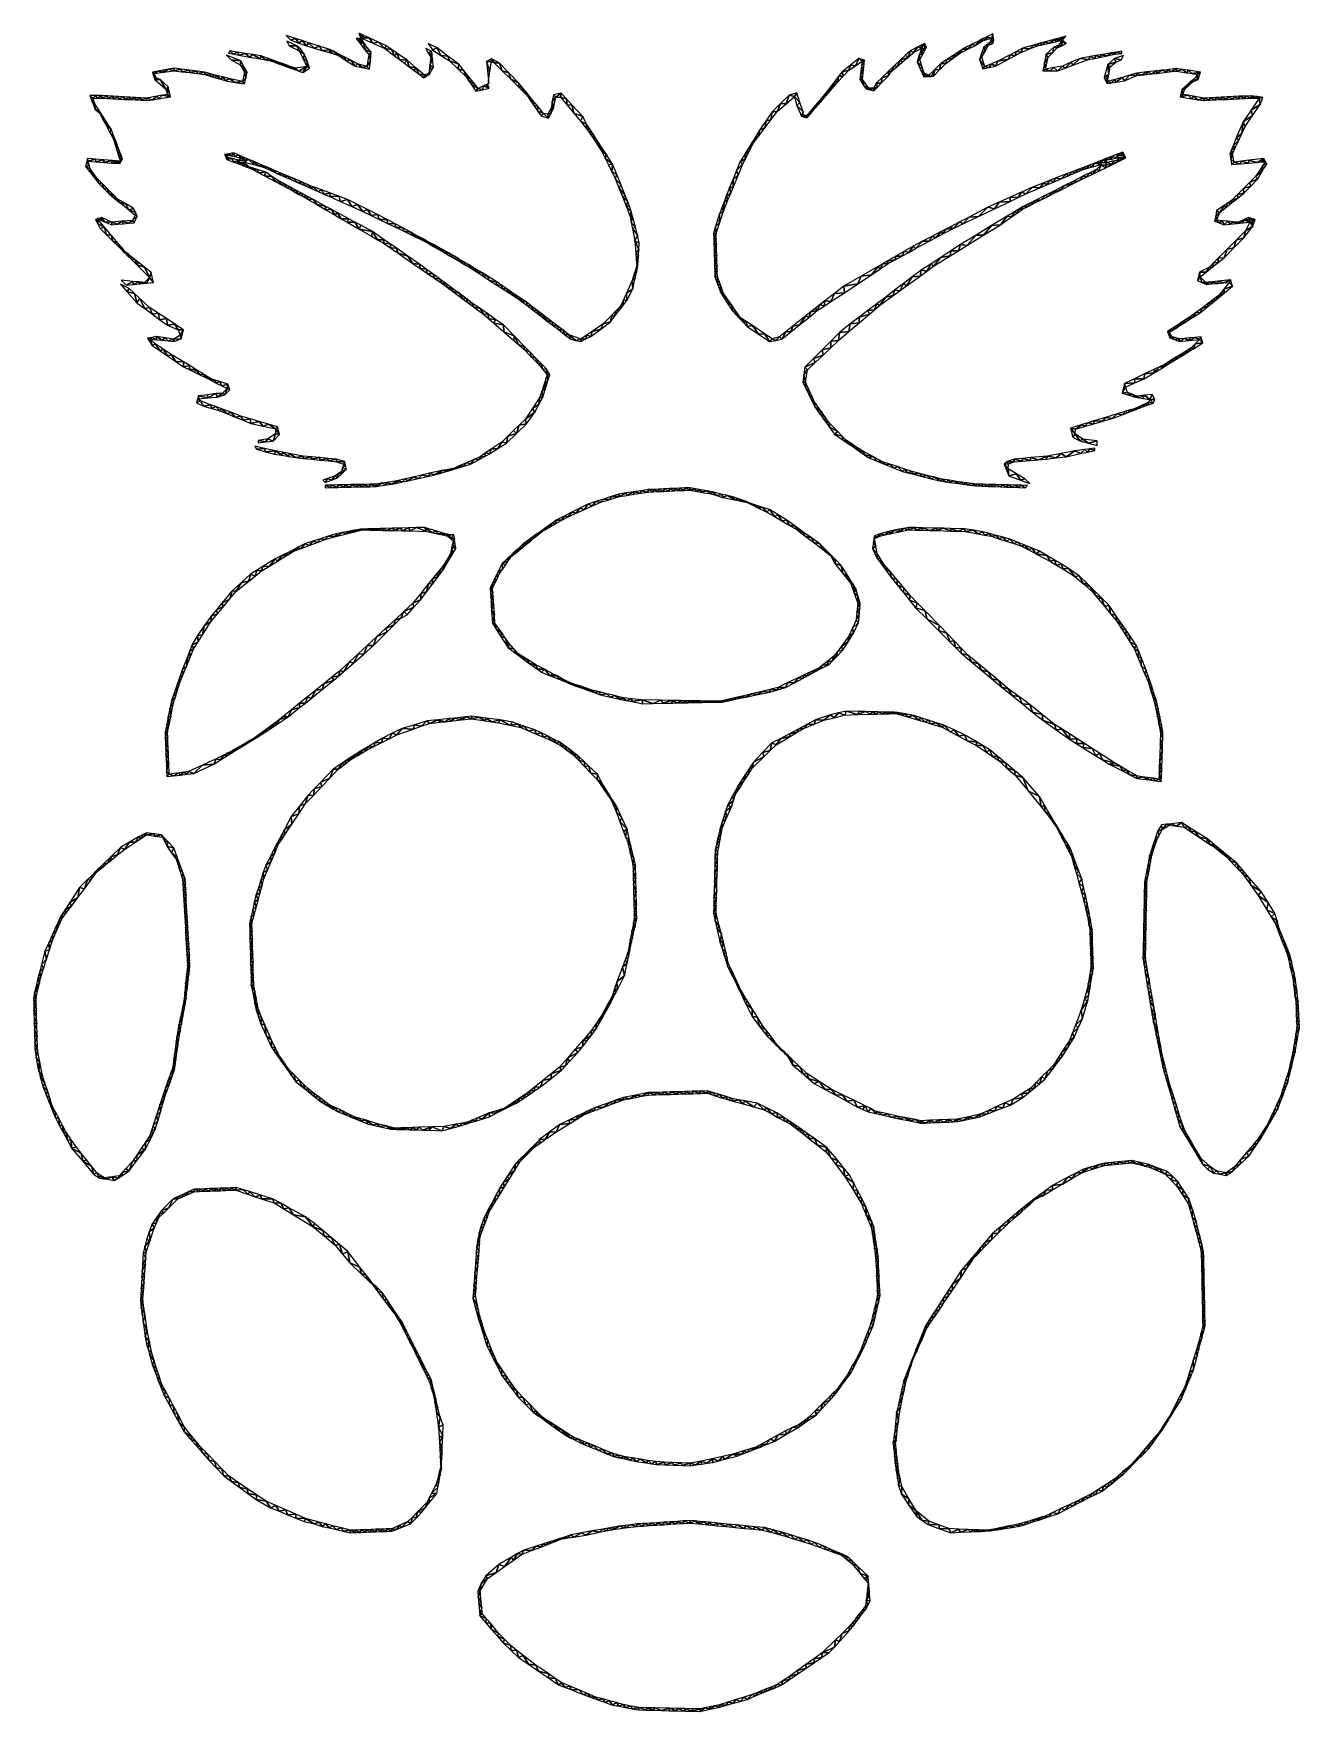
# Model space of a CAD drawing. Extents: x 241 to 751, y 106 to 782.
import ezdxf

# ---------------------------------------------------------------- set-up
doc = ezdxf.new("R2010")
doc.units = 0

msp = doc.modelspace()

# ---------------------------------------------------------------- linework, layer by layer
at = {"color": 255}
for points in [[(346.58, 779.99), (342.78, 781.22), (344.65, 779.35)], [(344, 777), (347, 777), (343, 779)], [(344.65, 779.35), (347.82, 778.18), (346.58, 779.99)], [(346.58, 779.99), (347.82, 778.18), (349.16, 779.15)], [(349.16, 779.15), (347.82, 778.18), (351, 777)], [(351, 777), (351.74, 778.31), (349.16, 779.15)], [(354.04, 776.12), (351.74, 778.31), (351, 777)], [(351.74, 778.31), (354.04, 776.12), (356.22, 776.86)], [(372, 780), (371, 780), (372.65, 777.8)], [(372.5, 782), (372, 782), (372.45, 781.11)], [(372.5, 780), (372, 780), (372.81, 779.68)], [(372, 780), (372.65, 777.8), (372.81, 779.68)], [(374.35, 781.13), (372.5, 782), (372.45, 781.11)], [(372.86, 780.29), (374.35, 781.13), (372.45, 781.11)], [(372.5, 780), (372.81, 779.68), (372.75, 780)], [(373.55, 779.17), (372.81, 779.68), (372.65, 777.8)], [(372.65, 777.8), (374.11, 778.34), (373.55, 779.17)], [(374.3, 775.6), (374.11, 778.34), (372.65, 777.8)], [(372.88, 780), (372.75, 780), (372.81, 779.68)], [(372.79, 780.32), (372.86, 780.21), (372.86, 780.29)], [(372.81, 779.68), (372.98, 779.96), (372.88, 780)], [(372.81, 779.68), (373.07, 779.9), (372.98, 779.96)], [(372.81, 779.68), (373.14, 779.79), (373.07, 779.9)], [(373.14, 779.79), (372.81, 779.68), (373.28, 779.58)], [(372.81, 779.68), (373.55, 779.17), (373.28, 779.58)], [(372.86, 780.29), (376.21, 780.25), (374.35, 781.13)], [(377.68, 778.14), (376.21, 780.25), (372.86, 780.29)], [(372.86, 780.29), (372.86, 780.21), (372.9, 780.2)], [(372.9, 780.2), (372.86, 780.21), (372.89, 780.16)], [(372.94, 780), (372.88, 780), (372.98, 779.96)], [(372.9, 780.2), (372.89, 780.16), (372.92, 780.16)], [(372.93, 780.11), (372.92, 780.16), (372.89, 780.16)], [(372.93, 780.11), (372.94, 780.11), (372.92, 780.16)], [(372.94, 780.11), (372.93, 780.11), (372.95, 780.08)], [(372.97, 780.06), (372.94, 780.11), (372.95, 780.08)], [(372.98, 779.96), (372.97, 780), (372.94, 780)], [(372.95, 780.08), (372.97, 780.05), (372.97, 780.06)], [(372.97, 780.05), (373, 780), (372.97, 780.06)], [(372.98, 780), (372.97, 780), (372.98, 779.96)], [(372.99, 780), (372.98, 780), (373, 779.99)], [(372.98, 780), (372.98, 779.96), (373, 779.99)], [(372.98, 779.96), (373.01, 779.99), (373, 779.99)], [(372.98, 779.96), (373.02, 779.97), (373.01, 779.99)], [(373.02, 779.97), (372.98, 779.96), (373.03, 779.95)], [(373.07, 779.9), (373.03, 779.95), (372.98, 779.96)], [(373, 780), (372.99, 780), (373, 779.99)], [(373, 780), (373, 780), (373, 780)], [(373, 780), (373, 780), (373, 780)], [(373, 780), (373, 780), (373, 780)], [(373, 780), (373, 780), (373, 780)], [(373, 780), (373, 780), (373, 780)], [(373, 780), (373, 780), (373, 780)], [(373, 780), (373, 780), (373, 780)], [(373, 780), (373, 780), (373, 780)], [(373, 779.99), (373, 780), (373, 780)], [(373, 780), (373, 780), (373, 780)], [(373, 780), (373, 780), (373, 780)], [(373, 780), (373, 780), (373, 780)], [(373, 779.99), (373, 780), (373, 780)], [(373, 780), (373, 780), (373, 780)], [(373, 780), (373, 780), (373, 780)], [(373, 780), (373, 780), (373, 780)], [(373, 780), (373, 780), (373, 780)], [(373, 780), (373, 780), (373, 780)], [(373, 780), (373, 780), (373, 780)], [(373, 780), (373, 780), (373, 780)], [(373, 780), (373, 780), (373, 780)], [(373, 780), (373, 780), (373, 780)], [(373, 780), (373, 780), (373, 780)], [(373, 780), (373, 780), (373, 780)], [(373, 780), (373, 780), (373, 780)], [(373, 780), (373, 780), (373, 780)], [(373, 780), (373, 780), (373, 780)], [(373, 780), (373, 780), (373, 780)], [(373, 780), (373, 780), (373, 780)], [(373, 780), (373, 780), (373, 780)], [(373, 780), (373, 780), (373, 780)], [(373, 780), (373, 780), (373, 780)], [(373, 780), (373, 780), (373, 779.99)], [(373, 780), (373, 780), (373, 780)], [(373, 780), (373, 780), (373, 780)], [(373, 780), (373, 780), (373, 780)], [(373, 780), (373, 780), (373, 780)], [(373, 780), (373, 780), (373, 780)], [(373, 780), (373, 780), (373, 780)], [(373, 780), (373, 780), (373, 780)], [(373, 780), (373, 779.99), (373, 779.99)], [(373, 780), (373, 780), (373, 780)], [(373, 780), (373, 780), (373, 780)], [(373, 780), (373, 780), (373, 780)], [(373, 780), (373, 780), (373, 780)], [(373, 780), (373, 780), (373, 780)], [(373, 780), (373, 780), (373, 780)], [(373, 780), (373, 780), (373, 780)], [(373, 780), (373, 780), (373, 780)], [(373, 780), (373, 780), (373, 780)], [(373, 780), (373, 780), (373, 780)], [(373, 779.99), (373, 780), (373, 780)], [(373, 780), (373, 780), (373, 780)], [(373, 780), (373, 780), (373, 780)], [(373, 780), (373, 780), (373, 780)], [(373, 780), (373, 780), (373, 780)], [(373, 780), (373, 780), (373, 780)], [(373, 780), (373, 780), (373, 780)], [(373, 780), (373, 780), (373, 780)], [(373, 780), (373, 780), (373, 780)], [(373, 780), (373, 780), (373, 780)], [(373, 780), (373, 780), (373, 780)], [(373, 780), (373, 780), (373, 780)], [(373, 780), (373, 780), (373, 780)], [(373, 780), (373, 780), (373, 780)], [(373, 780), (373, 780), (373, 780)], [(373, 780), (373, 780), (373, 780)], [(373, 780), (373, 780), (373, 780)], [(373, 780), (373, 780), (373, 780)], [(373, 780), (373, 780), (373, 780)], [(373, 780), (373, 780), (373, 780)], [(373, 780), (373, 780), (373, 780)], [(373, 780), (373, 780), (373, 780)], [(373, 780), (373, 780), (373, 780)], [(373, 780), (373, 780), (373, 780)], [(373, 780), (373, 780), (373, 780)], [(373, 780), (373, 780), (373, 780)], [(373, 780), (373, 780), (373, 780)], [(373, 780), (373, 780), (373, 780)], [(373, 780), (373, 780), (373, 780)], [(373, 780), (373, 780), (373, 780)], [(373, 780), (373, 780), (373, 780)], [(373, 780), (373, 780), (373, 780)], [(373, 780), (373, 780), (373, 780)], [(373, 780), (373, 780), (373, 780)], [(373, 780), (373, 780), (373, 780)], [(373, 780), (373, 780), (373, 780)], [(373, 780), (373, 780), (373, 780)], [(373, 780), (373, 780), (373, 780)], [(373, 780), (373, 780), (373, 780)], [(373, 780), (373, 780), (373, 780)], [(373, 780), (373, 780), (373, 780)], [(373, 780), (373, 780), (373, 780)], [(373, 780), (373, 780), (373, 780)], [(373, 780), (373, 780), (373, 780)], [(373, 780), (373, 780), (373, 780)], [(373, 780), (373, 780), (373, 780)], [(373, 780), (373, 780), (373, 780)], [(373, 779.99), (373.01, 779.99), (373, 779.99)], [(374.3, 775.6), (375.28, 776.58), (374.11, 778.34)], [(377.68, 778.14), (379.92, 778.51), (376.21, 780.25)], [(382.5, 776), (379.92, 778.51), (377.68, 778.14)], [(379.92, 778.51), (382.5, 776), (383, 777)], [(400, 778), (401.72, 775.42), (403.55, 776.22)], [(599, 777), (600, 778), (598.61, 777.31)], [(600, 778), (599, 777), (600, 777)], [(600.78, 776.45), (600, 778), (600, 777)], [(619.16, 777.72), (616.38, 776.33), (617.45, 775.72)], [(617.45, 775.72), (620.45, 777.22), (619.16, 777.72)], [(620.45, 777.22), (621.94, 779.12), (619.16, 777.72)], [(623, 779), (621.94, 779.12), (620.45, 777.22)], [(623, 779), (623.33, 779.82), (621.94, 779.12)], [(625.05, 779.6), (623.33, 779.82), (623, 779)], [(623.33, 779.82), (625.05, 779.6), (624.73, 780.51)], [(625.02, 776.13), (625, 777.5), (623.78, 776.55)], [(627.1, 780.2), (627.51, 781.91), (624.73, 780.51)], [(627.1, 780.2), (624.73, 780.51), (625.05, 779.6)], [(625.67, 777.33), (626.22, 778.45), (625, 777.5)], [(625.67, 777.33), (625, 777.5), (625.02, 776.13)], [(625.67, 777.33), (627.5, 778), (626.22, 778.45)], [(627.1, 780.2), (626.22, 778.45), (627.88, 779.51)], [(627.88, 779.51), (626.22, 778.45), (627.5, 778)], [(627.88, 779.51), (627.51, 781.91), (627.1, 780.2)], [(645.49, 777.08), (646.03, 777.94), (643.84, 777.34)], [(647.91, 777.63), (646.03, 777.94), (645.49, 777.08)], [(646.03, 777.94), (647.91, 777.63), (648.21, 778.54)], [(648.21, 778.54), (647.91, 777.63), (650.32, 778.18)], [(650.32, 778.18), (652.57, 779.74), (648.21, 778.54)], [(652.57, 779.74), (650.32, 778.18), (652.73, 778.73)], [(654.22, 777.45), (652, 776.5), (653.45, 776.22)], [(652.57, 779.74), (653.91, 779.43), (654.76, 780.34)], [(653.91, 779.43), (652.57, 779.74), (652.73, 778.73)], [(652.73, 778.73), (655.14, 779.29), (653.91, 779.43)], [(654.22, 777.45), (653.45, 776.22), (655.22, 777.11)], [(655.07, 779.86), (654.76, 780.34), (653.91, 779.43)], [(653.91, 779.43), (655.14, 779.29), (655.07, 779.86)], [(655.14, 779.29), (654.22, 777.45), (655.47, 778.63)], [(655.22, 777.11), (655.47, 778.63), (654.22, 777.45)], [(656.15, 780.15), (656.94, 780.94), (654.76, 780.34)], [(656.15, 780.15), (654.76, 780.34), (655.07, 779.86)], [(655.35, 779.35), (656.15, 780.15), (655.07, 779.86)], [(655.35, 779.35), (655.07, 779.86), (655.14, 779.29)], [(655.47, 778.63), (655.35, 779.35), (655.14, 779.29)], [(655.47, 778.63), (655.22, 777.11), (657, 778)], [(655.35, 779.35), (655.47, 778.63), (657, 778)], [(320.65, 771.35), (324.5, 771), (318.67, 773.33)], [(320, 775), (319.51, 774.11), (321.48, 773.75)], [(321.48, 773.75), (323.13, 774.51), (320, 775)], [(324.22, 769.45), (324.5, 771), (320.65, 771.35)], [(323.13, 774.51), (321.48, 773.75), (323.76, 773.33)], [(323.76, 773.33), (326.25, 774.01), (323.13, 774.51)], [(326.25, 774.01), (323.76, 773.33), (328.01, 772.55)], [(324.5, 771), (324.22, 769.45), (325.75, 768.75)], [(328.01, 772.55), (329.38, 773.52), (326.25, 774.01)], [(332.25, 771.78), (329.38, 773.52), (328.01, 772.55)], [(329.38, 773.52), (332.25, 771.78), (332.5, 773.03)], [(332.5, 773.03), (332.25, 771.78), (334.38, 771.39)], [(332.5, 773.03), (334.38, 771.39), (336, 771.78)], [(336.5, 771), (336, 771.78), (334.38, 771.39)], [(336.5, 771), (337.75, 771.15), (336, 771.78)], [(337.75, 771.15), (336.5, 771), (338.11, 770.41)], [(338.11, 770.41), (339.5, 770.52), (337.75, 771.15)], [(347, 777), (344, 777), (348, 775)], [(348, 775), (348.67, 775.67), (347, 777)], [(348, 775), (350.18, 773.53), (348.67, 775.67)], [(349.57, 771.86), (350.18, 773.53), (348, 775)], [(350.18, 773.53), (349.57, 771.86), (351.16, 770.81)], [(349.57, 771.86), (351.14, 768.73), (351.16, 770.81)], [(351.14, 768.73), (352.14, 768.09), (351.16, 770.81)], [(356.22, 776.86), (354.04, 776.12), (357.08, 775.24)], [(357.08, 775.24), (360.7, 775.4), (356.22, 776.86)], [(360.7, 775.4), (357.08, 775.24), (360.12, 774.36)], [(360.12, 774.36), (362.05, 774.71), (360.7, 775.4)], [(363.16, 773.47), (362.05, 774.71), (360.12, 774.36)], [(363.16, 773.47), (363.39, 774.01), (362.05, 774.71)], [(363.16, 773.47), (364.74, 773.32), (363.39, 774.01)], [(364.74, 773.32), (363.16, 773.47), (364.99, 772.33)], [(364.99, 772.33), (366.09, 772.62), (364.74, 773.32)], [(366.09, 772.62), (364.99, 772.33), (366.82, 771.18)], [(366.09, 772.62), (366.82, 771.18), (368.78, 771.23)], [(370.49, 768.88), (368.78, 771.23), (366.82, 771.18)], [(368.78, 771.23), (370.49, 768.88), (371.47, 769.84)], [(375.28, 776.58), (374.3, 775.6), (377.06, 774.5)], [(377.06, 774.5), (374.3, 775.6), (376.03, 773.5)], [(375.24, 768.69), (376.68, 771.07), (376.03, 773.5)], [(375.24, 768.69), (376.31, 767.64), (376.68, 771.07)], [(376.03, 773.5), (376.68, 771.07), (377.06, 774.5)], [(382.5, 776), (385.14, 775.56), (383, 777)], [(386.44, 773.04), (385.14, 775.56), (382.5, 776)], [(385.14, 775.56), (386.44, 773.04), (387.29, 774.13)], [(387.29, 774.13), (386.44, 773.04), (388.41, 771.57)], [(391.57, 771.26), (387.29, 774.13), (388.41, 771.57)], [(388.41, 771.57), (390.38, 770.09), (391.57, 771.26)], [(392.35, 768.61), (391.57, 771.26), (390.38, 770.09)], [(391.57, 771.26), (392.35, 768.61), (395.01, 768.24)], [(401.38, 774.81), (399, 776), (400.01, 774.27)], [(400.01, 774.27), (401.55, 773.23), (401.38, 774.81)], [(401.05, 772.5), (401.55, 773.23), (400.01, 774.27)], [(400.62, 769.3), (401.72, 771.65), (401.05, 772.5)], [(400.62, 769.3), (402.06, 768.5), (401.72, 771.65)], [(401.05, 772.5), (401.72, 771.65), (401.55, 773.23)], [(403.55, 776.22), (401.72, 775.42), (405.11, 773.21)], [(403.55, 776.22), (405.11, 773.21), (407.93, 772.92)], [(407.93, 772.92), (405.11, 773.21), (408.5, 771)], [(408.5, 771), (412.31, 769.61), (407.93, 772.92)], [(412.31, 769.61), (408.5, 771), (411.89, 767.79)], [(423.41, 770.72), (425.45, 770.78), (425.45, 771.78)], [(425.45, 770.78), (423.41, 770.72), (424.87, 766.9)], [(423.41, 770.72), (423.84, 766.92), (424.87, 766.9)], [(425.45, 771.78), (425.45, 770.78), (426.55, 770.22)], [(426.55, 770.22), (428.55, 770.22), (425.45, 771.78)], [(570.1, 769.27), (572.09, 769.06), (573.5, 771.93)], [(572.09, 769.06), (574.76, 770.84), (573.5, 771.93)], [(573.5, 771.93), (574.76, 770.84), (575.82, 771.23)], [(575.82, 771.23), (574.76, 770.84), (574.56, 769.01)], [(575.82, 771.23), (574.56, 769.01), (575.37, 767.36)], [(588.78, 768.63), (590.22, 771.45), (587.79, 769.09)], [(590.22, 771.45), (588.78, 768.63), (590.99, 770.51)], [(590.22, 771.45), (593.2, 772.4), (592.34, 773.34)], [(593.2, 772.4), (590.22, 771.45), (590.99, 770.51)], [(593.2, 772.4), (594.45, 775.22), (592.34, 773.34)], [(594.45, 775.22), (593.2, 772.4), (595.41, 774.29)], [(595.41, 774.29), (597.22, 776.61), (594.45, 775.22)], [(595.41, 774.29), (598.7, 776.1), (597.22, 776.61)], [(598.06, 771.5), (597.85, 773.3), (597, 770.5)], [(598.06, 771.5), (597, 770.5), (598.93, 768.8)], [(598.61, 777.31), (597.22, 776.61), (598.7, 776.1)], [(599.42, 773.98), (598.28, 774.7), (597.85, 773.3)], [(598.06, 771.5), (599.42, 773.98), (597.85, 773.3)], [(598.28, 774.7), (599.42, 773.98), (598.49, 775.4)], [(599, 776), (598.7, 776.1), (598.49, 775.4)], [(600.1, 775.21), (599, 776), (598.49, 775.4)], [(598.49, 775.4), (599.42, 773.98), (600.1, 775.21)], [(598.61, 777.31), (598.7, 776.1), (599, 777)], [(598.7, 776.1), (599, 776), (599, 777)], [(600.1, 775.21), (600, 776), (599, 776)], [(600, 776), (600.78, 776.45), (600, 777)], [(600.78, 776.45), (600, 776), (600.1, 775.21)], [(608.97, 771.58), (606.5, 770), (608.5, 770)], [(611.47, 772.11), (608.97, 771.58), (608.5, 770)], [(608.97, 771.58), (611.47, 772.11), (611.44, 773.16)], [(613.91, 774.75), (611.44, 773.16), (612.96, 773.17)], [(611.44, 773.16), (611.47, 772.11), (612.96, 773.17)], [(614.45, 774.22), (613.91, 774.75), (612.96, 773.17)], [(614.45, 774.22), (615.14, 775.54), (613.91, 774.75)], [(617.45, 775.72), (615.14, 775.54), (614.45, 774.22)], [(615.14, 775.54), (617.45, 775.72), (616.38, 776.33)], [(622.08, 771.49), (623.06, 772.5), (622.93, 774.02)], [(622.08, 771.49), (624.25, 768.75), (623.06, 772.5)], [(622.08, 771.49), (623.46, 767.81), (624.25, 768.75)], [(622.93, 774.02), (624.36, 774.92), (623.78, 776.55)], [(624.36, 774.92), (622.93, 774.02), (623.06, 772.5)], [(623.78, 776.55), (624.36, 774.92), (625.02, 776.13)], [(626.89, 769.79), (628.52, 768.86), (629.53, 770.83)], [(629.53, 770.83), (628.52, 768.86), (633.76, 771.68)], [(629.53, 770.83), (633.76, 771.68), (634.51, 773.48)], [(634.51, 773.48), (633.76, 771.68), (636.38, 773.09)], [(634.51, 773.48), (636.38, 773.09), (636.99, 774.81)], [(636.38, 773.09), (639, 774.5), (636.99, 774.81)], [(639, 774.5), (639.48, 776.14), (636.99, 774.81)], [(639, 774.5), (642.25, 775.79), (639.48, 776.14)], [(639.48, 776.14), (642.25, 775.79), (643.84, 777.34)], [(645.49, 777.08), (643.84, 777.34), (642.25, 775.79)], [(649.78, 772.55), (648.82, 773.53), (648.25, 770.27)], [(649.78, 772.55), (648.25, 770.27), (648.65, 767.65)], [(648.82, 773.53), (651.61, 774.39), (652, 776.5)], [(649.78, 772.55), (651.61, 774.39), (648.82, 773.53)], [(651.61, 774.39), (653.45, 776.22), (652, 776.5)], [(659.75, 769.25), (662.5, 772), (659, 770.46)], [(659.75, 769.25), (666, 771.5), (662.5, 772)], [(666, 771.5), (666.75, 772.73), (662.5, 772)], [(668.5, 772), (666.75, 772.73), (666, 771.5)], [(666.75, 772.73), (668.5, 772), (668.88, 773.1)], [(668.88, 773.1), (668.5, 772), (671, 772.5)], [(671, 772.5), (671, 773.46), (668.88, 773.1)], [(671, 773.46), (673.5, 773), (675.25, 774.19)], [(671, 773.46), (671, 772.5), (673.5, 773)], [(676, 773.5), (675.25, 774.19), (673.5, 773)], [(676.5, 772), (673.78, 769.55), (677, 770.5)], [(676, 773.5), (677.38, 774.56), (675.25, 774.19)], [(679.5, 774), (677.38, 774.56), (676, 773.5)], [(676.5, 772), (679.22, 771.45), (680.1, 773.2)], [(677, 770.5), (679.22, 771.45), (676.5, 772)], [(679.51, 774.92), (677.38, 774.56), (679.5, 774)], [(291.04, 766.88), (288.89, 766.51), (289.51, 765.91)], [(289.51, 765.91), (288.89, 766.51), (289.33, 764.98)], [(290.5, 764), (289.51, 765.91), (289.33, 764.98)], [(289.33, 764.98), (289.78, 763.45), (290.5, 764)], [(293.5, 766.45), (291.04, 766.88), (289.51, 765.91)], [(289.78, 763.45), (292, 763.5), (290.5, 764)], [(291.04, 766.88), (293.5, 766.45), (293.19, 767.26)], [(293.5, 766.45), (295.35, 767.63), (293.19, 767.26)], [(297.5, 767), (295.35, 767.63), (293.5, 766.45)], [(295.35, 767.63), (297.5, 767), (297.5, 768)], [(297.5, 767), (300.62, 767.62), (297.5, 768)], [(300.62, 767.62), (297.5, 767), (300.62, 766.62)], [(300.62, 766.62), (303.75, 767.25), (300.62, 767.62)], [(303.75, 767.25), (300.62, 766.62), (303.75, 766.25)], [(303.75, 766.25), (306.87, 766.88), (303.75, 767.25)], [(306.87, 766.88), (303.75, 766.25), (306.87, 765.87)], [(306.87, 765.87), (310, 766.5), (306.87, 766.88)], [(310, 766.5), (306.87, 765.87), (310, 765.5)], [(312.26, 765.82), (310, 766.5), (310, 765.5)], [(312.26, 765.82), (310, 765.5), (312.12, 764.85)], [(312.12, 764.85), (314.52, 765.14), (312.26, 765.82)], [(314.52, 765.14), (312.12, 764.85), (314.25, 764.21)], [(316.37, 763.56), (314.52, 765.14), (314.25, 764.21)], [(314.52, 765.14), (316.37, 763.56), (317.18, 764.53)], [(316.37, 763.56), (318.49, 762.92), (317.18, 764.53)], [(318.49, 762.92), (319.85, 763.92), (317.18, 764.53)], [(322.21, 762.3), (319.85, 763.92), (318.49, 762.92)], [(319.85, 763.92), (322.21, 762.3), (325.18, 762.71)], [(326, 766.5), (325.75, 768.75), (324.22, 769.45)], [(326, 766.5), (325.18, 762.71), (326.46, 764.09)], [(325.18, 762.71), (325.92, 761.68), (326.46, 764.09)], [(325.75, 768.75), (326, 766.5), (327, 766.5)], [(326, 766.5), (326.46, 764.09), (327, 766.5)], [(339.5, 770.52), (338.11, 770.41), (339.73, 769.82)], [(339.73, 769.82), (341.25, 769.9), (339.5, 770.52)], [(341.25, 769.9), (339.73, 769.82), (341.34, 769.23)], [(341.34, 769.23), (343, 769.27), (341.25, 769.9)], [(343, 769.27), (341.34, 769.23), (342.96, 768.64)], [(342.96, 768.64), (344.75, 768.64), (343, 769.27)], [(346.19, 767.46), (344.75, 768.64), (342.96, 768.64)], [(344.75, 768.64), (346.19, 767.46), (346.5, 768.02)], [(346.5, 768.02), (346.19, 767.46), (347.8, 766.87)], [(346.5, 768.02), (347.8, 766.87), (351.14, 768.73)], [(349.42, 766.28), (351.14, 768.73), (347.8, 766.87)], [(352.14, 768.09), (351.14, 768.73), (349.42, 766.28)], [(373.4, 768.26), (371.47, 769.84), (370.49, 768.88)], [(371.47, 769.84), (373.4, 768.26), (375.24, 768.69)], [(375.24, 768.69), (373.4, 768.26), (376.31, 767.64)], [(395.01, 768.24), (392.35, 768.61), (394.32, 767.13)], [(396.29, 765.65), (395.01, 768.24), (394.32, 767.13)], [(395.01, 768.24), (396.29, 765.65), (398.45, 765.22)], [(398.45, 765.22), (396.29, 765.65), (398.26, 764.18)], [(398.45, 765.22), (398.26, 764.18), (399.42, 764.95)], [(398.45, 765.22), (399.42, 764.95), (400.18, 766.09)], [(399.42, 764.95), (400.58, 765.72), (400.18, 766.09)], [(401.32, 767.11), (400.62, 769.3), (400.18, 766.09)], [(400.18, 766.09), (400.58, 765.72), (401.32, 767.11)], [(402.06, 768.5), (400.62, 769.3), (401.32, 767.11)], [(412.31, 769.61), (411.89, 767.79), (414.27, 767.16)], [(411.89, 767.79), (415.28, 764.58), (414.27, 767.16)], [(415.28, 764.58), (416.23, 764.72), (414.27, 767.16)], [(416.23, 764.72), (415.28, 764.58), (416.25, 763.12)], [(416.25, 763.12), (418.19, 762.27), (416.23, 764.72)], [(423.84, 766.92), (424.28, 762.95), (424.87, 766.9)], [(429.82, 767), (428.55, 770.22), (426.55, 770.22)], [(428.55, 770.22), (429.82, 767), (432.53, 766.11)], [(433.08, 763.77), (432.53, 766.11), (429.82, 767)], [(433.08, 763.77), (436.5, 762), (432.53, 766.11)], [(565, 762.5), (565.35, 764.8), (564, 763)], [(565.35, 764.8), (565, 762.5), (567.21, 764.89)], [(567.21, 764.89), (566.7, 766.6), (565.35, 764.8)], [(566.7, 766.6), (569.42, 767.28), (570.1, 769.27)], [(566.7, 766.6), (567.21, 764.89), (569.42, 767.28)], [(572.09, 769.06), (570.1, 769.27), (569.42, 767.28)], [(574.93, 763.5), (574.14, 765.33), (573.94, 763.5)], [(575.37, 767.36), (574.35, 767.17), (574.14, 765.33)], [(575.37, 767.36), (574.14, 765.33), (574.93, 763.5)], [(575.37, 767.36), (574.56, 769.01), (574.35, 767.17)], [(580.5, 762), (582.5, 761.96), (582.93, 764.36)], [(585.5, 765), (582.93, 764.36), (582.5, 761.96)], [(582.93, 764.36), (585.5, 765), (585.36, 766.72)], [(586.57, 766.74), (587.79, 769.09), (585.36, 766.72)], [(586.57, 766.74), (585.36, 766.72), (585.5, 765)], [(587.79, 769.09), (586.57, 766.74), (588.78, 768.63)], [(598.34, 767.55), (598.93, 768.8), (597, 770.5)], [(598.93, 768.8), (598.34, 767.55), (599.8, 766.1)], [(598.34, 767.55), (599.69, 764.61), (599.8, 766.1)], [(599.8, 766.1), (599.69, 764.61), (600.64, 765.03)], [(601.62, 764.69), (600.64, 765.03), (599.69, 764.61)], [(601.67, 765.17), (599.8, 766.1), (600.64, 765.03)], [(600.64, 765.03), (601.62, 764.69), (601.67, 765.17)], [(601.67, 765.17), (601.62, 764.69), (602.59, 764.73)], [(602.59, 764.73), (604.08, 767.58), (601.67, 765.17)], [(602.59, 764.73), (603.55, 764.78), (604.08, 767.58)], [(604.08, 767.58), (603.55, 764.78), (606.03, 767.39)], [(606.03, 767.39), (606.5, 770), (604.08, 767.58)], [(606.5, 770), (606.03, 767.39), (608.5, 770)], [(624.25, 768.75), (623.46, 767.81), (625.99, 768.33)], [(625.99, 768.33), (626.89, 769.79), (624.25, 768.75)], [(628.52, 768.86), (626.89, 769.79), (625.99, 768.33)], [(648.25, 770.27), (647.67, 767), (648.65, 767.65)], [(648.65, 767.65), (647.67, 767), (650.58, 767)], [(650.58, 767), (652.08, 768.28), (648.65, 767.65)], [(653.5, 767), (652.08, 768.28), (650.58, 767)], [(653.5, 767), (655.51, 768.92), (652.08, 768.28)], [(655.51, 768.92), (653.5, 767), (656.62, 768.12)], [(655.51, 768.92), (656.62, 768.12), (659, 770.46)], [(656.62, 768.12), (659.75, 769.25), (659, 770.46)], [(673.78, 769.55), (672.33, 764.33), (674.22, 765.59)], [(672.9, 763.08), (674.22, 765.59), (672.33, 764.33)], [(674.22, 765.59), (672.9, 763.08), (673.67, 762.62)], [(673.78, 769.55), (674.78, 768.55), (677, 770.5)], [(674.22, 765.59), (674.78, 768.55), (673.78, 769.55)], [(676.99, 762.37), (679.58, 764.34), (676.63, 763.48)], [(680.51, 762.92), (679.58, 764.34), (676.99, 762.37)], [(680.51, 762.92), (682.54, 765.2), (679.58, 764.34)], [(682.54, 765.2), (680.51, 762.92), (685.5, 765.05)], [(685.5, 765.05), (685.5, 766.06), (682.54, 765.2)], [(685.5, 766.06), (687.5, 765.28), (689.5, 766.52)], [(685.5, 766.06), (685.5, 765.05), (687.5, 765.28)], [(687.5, 765.28), (689.5, 765.51), (689.5, 766.52)], [(693.51, 766.97), (689.5, 766.52), (691.5, 765.74)], [(689.5, 766.52), (689.5, 765.51), (691.5, 765.74)], [(693.51, 766.97), (691.5, 765.74), (693.51, 765.97)], [(693.51, 765.97), (695.51, 767.2), (693.51, 766.97)], [(693.51, 765.97), (697.51, 766.43), (695.51, 767.2)], [(697.51, 766.43), (697.51, 767.43), (695.51, 767.2)], [(699.51, 766.66), (701.51, 767.88), (697.51, 767.43)], [(697.51, 767.43), (697.51, 766.43), (699.51, 766.66)], [(701.51, 767.88), (699.51, 766.66), (701.51, 766.89)], [(701.51, 766.89), (703.91, 767.54), (701.51, 767.88)], [(701.51, 766.89), (705.64, 766.22), (703.91, 767.54)], [(705.64, 766.22), (706.31, 767.2), (703.91, 767.54)], [(706.31, 767.2), (705.64, 766.22), (707.71, 765.89)], [(711.12, 766.51), (706.31, 767.2), (707.71, 765.89)], [(709.78, 765.55), (711.12, 766.51), (707.71, 765.89)], [(707.86, 763.22), (710.26, 763.43), (709.22, 764.45)], [(710.26, 763.43), (709.78, 765.55), (709.22, 764.45)], [(709.78, 765.55), (710.26, 763.43), (711.12, 766.51)], [(294.22, 759.55), (292, 763.5), (289.78, 763.45)], [(292, 763.5), (294.22, 759.55), (295.22, 760.55)], [(296.18, 756.47), (295, 757.5), (292.88, 757.12)], [(294.22, 759.55), (295, 757.5), (295.22, 760.55)], [(296.18, 756.47), (295.22, 760.55), (295, 757.5)], [(325.18, 762.71), (322.21, 762.3), (325.92, 761.68)], [(416.25, 763.12), (417.23, 761.66), (418.19, 762.27)], [(417.23, 761.66), (420.14, 759.82), (418.19, 762.27)], [(420.14, 759.82), (417.23, 761.66), (419.18, 758.74)], [(420.14, 759.82), (419.18, 758.74), (421.84, 759.37)], [(420.14, 759.82), (421.84, 759.37), (422.32, 760.91)], [(421.84, 759.37), (424.5, 760), (422.32, 760.91)], [(423.22, 761.36), (422.32, 760.91), (424.5, 760)], [(424.07, 761.5), (424.11, 761.81), (423.22, 761.36)], [(423.22, 761.36), (424.5, 760), (424.07, 761.5)], [(424.11, 761.81), (424.39, 761.95), (424.21, 762.45)], [(424.34, 762.45), (424.28, 762.95), (424.21, 762.45)], [(424.21, 762.45), (424.39, 761.95), (424.34, 762.45)], [(436.5, 762), (433.08, 763.77), (436.35, 760.54)], [(436.35, 760.54), (437.74, 760.47), (436.5, 762)], [(437.98, 758.93), (437.74, 760.47), (436.35, 760.54)], [(437.74, 760.47), (437.98, 758.93), (438.98, 758.94)], [(437.98, 758.93), (439.61, 757.31), (438.98, 758.94)], [(439.61, 757.31), (440.23, 757.41), (438.98, 758.94)], [(440.23, 757.41), (439.61, 757.31), (440.34, 756.25)], [(440.34, 756.25), (441.47, 755.88), (440.23, 757.41)], [(451.39, 756.31), (450.41, 757.28), (449.96, 754.64)], [(453.5, 758.01), (450.41, 757.28), (451.39, 756.31)], [(451.39, 756.31), (453.34, 756.37), (453.5, 758.01)], [(453.34, 756.37), (455.68, 755.65), (453.5, 758.01)], [(544.14, 753.69), (545.45, 757.22), (541.92, 753.76)], [(545.45, 757.22), (544.14, 753.69), (547.62, 756.67)], [(545.45, 757.22), (547.62, 756.67), (548.51, 758.08)], [(547.62, 756.67), (549.75, 754.29), (548.51, 758.08)], [(560.33, 757.06), (560.2, 758.1), (559.1, 756.8)], [(560.2, 758.1), (561.89, 758.87), (561.3, 759.4)], [(561.89, 758.87), (560.2, 758.1), (560.33, 757.06)], [(561.89, 758.87), (562.65, 761.2), (561.3, 759.4)], [(563.44, 760.69), (562.65, 761.2), (561.89, 758.87)], [(563.44, 760.69), (564, 763), (562.65, 761.2)], [(565, 762.5), (564, 763), (563.44, 760.69)], [(574.93, 763.5), (573.94, 763.5), (575.5, 761)], [(574.93, 763.5), (575.5, 761), (577.5, 760)], [(575.5, 761), (576.45, 759.78), (577.5, 760)], [(577.5, 760), (576.45, 759.78), (577.98, 759.35)], [(577.98, 759.35), (579.5, 760), (577.5, 760)], [(579.5, 760), (577.98, 759.35), (579.51, 758.92)], [(581.01, 760.44), (580.5, 762), (579.5, 760)], [(579.5, 760), (579.51, 758.92), (581.01, 760.44)], [(582.5, 761.96), (580.5, 762), (581.01, 760.44)], [(673.47, 761.82), (673.67, 762.62), (672.9, 763.08)], [(673.67, 762.62), (673.47, 761.82), (675.23, 762.1)], [(673.67, 762.62), (675.23, 762.1), (676.63, 763.48)], [(675.23, 762.1), (676.99, 762.37), (676.63, 763.48)], [(704, 757.5), (703.78, 759.55), (702.88, 756.49)], [(706.12, 757.12), (704, 757.5), (702.88, 756.49)], [(704.78, 759.55), (705.14, 760.78), (703.78, 759.55)], [(704.78, 759.55), (703.78, 759.55), (704, 757.5)], [(706.39, 761.03), (705.14, 760.78), (704.78, 759.55)], [(705.14, 760.78), (706.39, 761.03), (706.5, 762)], [(706.39, 761.03), (708, 762.5), (706.5, 762)], [(708, 762.5), (707.86, 763.22), (706.5, 762)], [(710.26, 763.43), (707.86, 763.22), (708, 762.5)], [(263.67, 757), (264.83, 756), (266.08, 757)], [(263.67, 757), (264.7, 754.21), (264.83, 756)], [(264.83, 756), (264.7, 754.21), (265.82, 753.47)], [(265.82, 753.47), (264.7, 754.21), (265.74, 751.43)], [(266.08, 757), (264.83, 756), (266.67, 756)], [(265.74, 751.43), (267.43, 750.96), (265.82, 753.47)], [(267.5, 750), (267.43, 750.96), (265.74, 751.43)], [(266.08, 757), (266.67, 756), (268.5, 757)], [(268.5, 757), (266.67, 756), (268.5, 756)], [(267.5, 750), (268.23, 749.71), (267.43, 750.96)], [(268.5, 756), (270.75, 756.87), (268.5, 757)], [(270.75, 756.87), (268.5, 756), (270.75, 755.87)], [(270.75, 755.87), (273, 756.75), (270.75, 756.87)], [(273, 756.75), (270.75, 755.87), (273, 755.75)], [(273, 755.75), (275.25, 756.62), (273, 756.75)], [(275.25, 756.62), (273, 755.75), (275.25, 755.62)], [(275.25, 755.62), (277.5, 756.49), (275.25, 756.62)], [(277.5, 756.49), (275.25, 755.62), (277.5, 755.49)], [(277.5, 755.49), (279.75, 756.37), (277.5, 756.49)], [(279.75, 756.37), (277.5, 755.49), (279.75, 755.37)], [(279.75, 756.37), (279.75, 755.37), (282, 756.24)], [(282, 756.24), (279.75, 755.37), (282, 755.24)], [(282, 755.24), (284.25, 756.11), (282, 756.24)], [(284.25, 756.11), (282, 755.24), (284.25, 755.11)], [(284.25, 755.11), (286.5, 755.98), (284.25, 756.11)], [(286.5, 755.98), (284.25, 755.11), (286.5, 754.99)], [(286.5, 755.98), (288.92, 755.36), (290.75, 756.74)], [(288.92, 755.36), (286.5, 755.98), (286.5, 754.99)], [(291.34, 755.73), (290.75, 756.74), (288.92, 755.36)], [(291.34, 755.73), (292.88, 757.12), (290.75, 756.74)], [(296.18, 756.47), (292.88, 757.12), (291.34, 755.73)], [(441.47, 755.88), (440.34, 756.25), (441.07, 755.18)], [(442.71, 754.35), (441.47, 755.88), (441.07, 755.18)], [(441.07, 755.18), (442.53, 753.06), (442.71, 754.35)], [(442.53, 753.06), (443.95, 752.82), (442.71, 754.35)], [(443.95, 752.82), (442.53, 753.06), (444, 750.93)], [(444, 750.93), (446.44, 749.76), (443.95, 752.82)], [(446.44, 749.76), (444, 750.93), (445.46, 748.8)], [(449.5, 749.95), (449.5, 752), (448.22, 749.55)], [(449.5, 752), (450.5, 752), (449.96, 754.64)], [(449.5, 749.95), (450.5, 752), (449.5, 752)], [(451.39, 756.31), (449.96, 754.64), (450.5, 752)], [(455.99, 753.15), (455.68, 755.65), (453.34, 756.37)], [(455.68, 755.65), (455.99, 753.15), (457.86, 753.28)], [(457.86, 753.28), (455.99, 753.15), (458.64, 749.93)], [(458.64, 749.93), (462.22, 748.55), (457.86, 753.28)], [(538.4, 750.3), (538.18, 747.41), (540.65, 750.7)], [(538.4, 750.3), (540.65, 750.7), (541.92, 753.76)], [(541.92, 753.76), (540.65, 750.7), (544.14, 753.69)], [(549.75, 754.29), (547.62, 756.67), (548.5, 753)], [(548.5, 753), (551, 750.5), (549.75, 754.29)], [(548.5, 753), (550.43, 748.75), (551, 750.5)], [(550.43, 748.75), (551, 749), (551, 750.5)], [(554.11, 749.8), (554.7, 751.6), (552.5, 749)], [(554.7, 751.6), (554.11, 749.8), (555.67, 751.61)], [(555.67, 751.61), (555.8, 752.9), (554.7, 751.6)], [(557.22, 753.43), (555.8, 752.9), (555.67, 751.61)], [(555.8, 752.9), (557.22, 753.43), (556.9, 754.2)], [(558.78, 755.24), (559.1, 756.8), (556.9, 754.2)], [(558.78, 755.24), (556.9, 754.2), (557.22, 753.43)], [(559.1, 756.8), (558.78, 755.24), (560.33, 757.06)], [(702.88, 756.49), (707.69, 755.74), (706.12, 757.12)], [(707.69, 755.74), (708.25, 756.74), (706.12, 757.12)], [(708.25, 756.74), (707.69, 755.74), (710.1, 755.36)], [(712.5, 755.98), (708.25, 756.74), (710.1, 755.36)], [(712.5, 755.98), (710.1, 755.36), (712.5, 754.99)], [(712.5, 755.98), (714.87, 755.11), (714.87, 756.1)], [(712.5, 755.98), (712.5, 754.99), (714.87, 755.11)], [(717.25, 755.24), (717.25, 756.22), (714.87, 756.1)], [(714.87, 755.11), (717.25, 755.24), (714.87, 756.1)], [(717.25, 756.22), (719.62, 755.37), (719.62, 756.34)], [(719.62, 755.37), (717.25, 756.22), (717.25, 755.24)], [(722, 755.49), (722, 756.47), (719.62, 756.34)], [(719.62, 756.34), (719.62, 755.37), (722, 755.49)], [(724.37, 755.62), (724.37, 756.59), (722, 756.47)], [(722, 756.47), (722, 755.49), (724.37, 755.62)], [(726.75, 755.75), (726.75, 756.71), (724.37, 756.59)], [(726.75, 755.75), (724.37, 756.59), (724.37, 755.62)], [(729.12, 756.83), (726.75, 756.71), (729.12, 755.87)], [(726.75, 756.71), (726.75, 755.75), (729.12, 755.87)], [(731.57, 751.2), (728.3, 746.4), (732.13, 748.98)], [(729.12, 756.83), (731.5, 756), (731.5, 756.95)], [(731.5, 756), (729.12, 756.83), (729.12, 755.87)], [(733.17, 756), (731.5, 756.95), (731.5, 756)], [(731.5, 756.95), (733.17, 756), (733.87, 756.6)], [(735.19, 753.46), (734.83, 756), (731.57, 751.2)], [(735.19, 753.46), (731.57, 751.2), (732.13, 748.98)], [(734.83, 756), (733.87, 756.6), (733.17, 756)], [(734.83, 756), (736.25, 756.25), (733.87, 756.6)], [(736.25, 756.25), (734.83, 756), (735.19, 753.46)], [(268.2, 748.69), (268.23, 749.71), (267.5, 750)], [(268.23, 749.71), (268.2, 748.69), (269.03, 748.45)], [(269.03, 748.45), (268.2, 748.69), (268.91, 747.38)], [(269.03, 748.45), (268.91, 747.38), (270.64, 745.94)], [(268.91, 747.38), (270.31, 744.76), (270.64, 745.94)], [(270.31, 744.76), (272.24, 743.44), (270.64, 745.94)], [(272.24, 743.44), (270.31, 744.76), (271.72, 742.14)], [(448.51, 747.9), (446.44, 749.76), (445.46, 748.8)], [(446.44, 749.76), (448.51, 747.9), (448.22, 749.55)], [(448.22, 749.55), (448.51, 747.9), (449.5, 749.95)], [(461.29, 746.71), (462.22, 748.55), (458.64, 749.93)], [(462.22, 748.55), (461.29, 746.71), (463.78, 745.45)], [(461.29, 746.71), (463.94, 743.5), (463.78, 745.45)], [(463.94, 743.5), (465.09, 743.44), (463.78, 745.45)], [(533.51, 743.12), (533.24, 740.84), (535.71, 744.13)], [(535.71, 744.13), (535.96, 746.71), (533.51, 743.12)], [(538.18, 747.41), (535.96, 746.71), (535.71, 744.13)], [(535.96, 746.71), (538.18, 747.41), (538.4, 750.3)], [(551, 749), (550.43, 748.75), (551.49, 748.37)], [(551.49, 748.37), (552.5, 749), (551, 749)], [(551.49, 748.37), (552.56, 747.98), (552.5, 749)], [(552.5, 749), (552.56, 747.98), (554.11, 749.8)], [(727.8, 741.75), (728.3, 746.4), (725.5, 740)], [(727.8, 741.75), (729.08, 744.49), (728.3, 746.4)], [(728.3, 746.4), (729.08, 744.49), (732.13, 748.98)], [(273.38, 740.47), (272.24, 743.44), (271.72, 742.14)], [(271.72, 742.14), (273.12, 739.51), (273.38, 740.47)], [(273.12, 739.51), (273.95, 738.99), (273.38, 740.47)], [(273.83, 737.28), (273.95, 738.99), (273.12, 739.51)], [(273.95, 738.99), (273.83, 737.28), (274.52, 737.51)], [(274.52, 737.51), (273.83, 737.28), (274.55, 735.05)], [(274.52, 737.51), (274.55, 735.05), (275.65, 734.54)], [(465.46, 741.25), (465.09, 743.44), (463.94, 743.5)], [(465.09, 743.44), (465.46, 741.25), (466.4, 741.44)], [(466.4, 741.44), (465.46, 741.25), (466.97, 739)], [(466.97, 739), (469.02, 737.43), (466.4, 741.44)], [(469.02, 737.43), (466.97, 739), (468.49, 736.75)], [(470.34, 735.43), (469.02, 737.43), (468.49, 736.75)], [(530.78, 737.55), (530.53, 738.28), (529.53, 736.67)], [(529.53, 736.67), (529.78, 735.55), (530.78, 737.55)], [(530.53, 738.28), (532.01, 739.2), (531.52, 739.9)], [(532.01, 739.2), (530.53, 738.28), (530.78, 737.55)], [(533.24, 740.84), (533.51, 743.12), (531.52, 739.9)], [(531.52, 739.9), (532.01, 739.2), (533.24, 740.84)], [(724.25, 736.75), (726.53, 739), (725.5, 740)], [(726.53, 739), (724.25, 736.75), (725.26, 736.25)], [(725.5, 740), (726.53, 739), (727.8, 741.75)], [(262.85, 730.59), (262.67, 731.62), (262.27, 730.05)], [(263.34, 729.03), (262.85, 730.59), (262.27, 730.05)], [(262.67, 731.62), (262.85, 730.59), (266, 731.36)], [(266, 731.36), (262.85, 730.59), (266.09, 730.34)], [(266.09, 730.34), (269.32, 731.1), (266, 731.36)], [(269.32, 731.1), (266.09, 730.34), (269.32, 730.09)], [(269.32, 731.1), (269.32, 730.09), (272.65, 730.84)], [(272.65, 730.84), (269.32, 730.09), (272.56, 729.84)], [(274.18, 729.72), (272.65, 730.84), (272.56, 729.84)], [(272.65, 730.84), (274.18, 729.72), (274.31, 730.71)], [(274.18, 729.72), (275.18, 730.21), (274.31, 730.71)], [(275.8, 729.59), (275.18, 730.21), (274.18, 729.72)], [(275.97, 730.58), (274.31, 730.71), (275.18, 730.21)], [(275.65, 734.54), (274.55, 735.05), (275.26, 732.81)], [(275.18, 730.21), (276.04, 730.09), (275.97, 730.58)], [(275.18, 730.21), (275.8, 729.59), (276.04, 730.09)], [(276.22, 733.06), (275.65, 734.54), (275.26, 732.81)], [(275.62, 731.7), (276.22, 733.06), (275.26, 732.81)], [(276.22, 733.06), (275.62, 731.7), (276.79, 731.58)], [(275.62, 731.7), (275.97, 730.58), (276.12, 731.24)], [(276.79, 731.58), (275.62, 731.7), (276.12, 731.24)], [(276.29, 730.59), (276.12, 731.24), (275.97, 730.58)], [(275.97, 730.58), (276.04, 730.09), (276.29, 730.59)], [(276.29, 730.59), (276.79, 731.58), (276.12, 731.24)], [(317.89, 733.22), (318.36, 732.84), (319.69, 733.6)], [(318.38, 732.24), (318.36, 732.84), (317.89, 733.22)], [(319.69, 733.6), (318.36, 732.84), (319.5, 733)], [(318.58, 732.28), (319.5, 733), (318.36, 732.84)], [(318.36, 732.84), (318.38, 732.24), (318.58, 732.28)], [(318.58, 732.28), (318.38, 732.24), (318.63, 731.74)], [(318.63, 731.74), (319.81, 731.96), (318.58, 732.28)], [(318.87, 731.25), (319.81, 731.96), (318.63, 731.74)], [(319.81, 731.96), (318.87, 731.25), (321.04, 731.64)], [(321.04, 731.64), (318.87, 731.25), (321.54, 730.23)], [(320.75, 732.72), (319.69, 733.6), (319.5, 733)], [(319.69, 733.6), (320.75, 732.72), (321.5, 733.97)], [(321.5, 733.97), (320.75, 732.72), (321.99, 732.44)], [(321.54, 730.23), (323.5, 731), (321.04, 731.64)], [(321.5, 733.97), (321.99, 732.44), (323.5, 733.11)], [(321.54, 730.23), (322.87, 729.72), (323.5, 731)], [(323.5, 733.11), (321.99, 732.44), (324.49, 731.88)], [(323.5, 731), (322.87, 729.72), (324, 730)], [(324.49, 731.88), (325.51, 732.26), (323.5, 733.11)], [(323.5, 731), (324, 731), (324.49, 731.88)], [(323.5, 731), (324, 730), (324, 731)], [(324, 731), (326, 731), (324.49, 731.88)], [(326, 731), (325.51, 732.26), (324.49, 731.88)], [(325.51, 732.26), (326, 731), (327.51, 731.4)], [(325.65, 730.35), (326, 730), (326, 730.25)], [(326, 730.25), (329.76, 729.19), (327.51, 731.4)], [(326, 730.25), (327.51, 731.4), (326, 731)], [(327.51, 731.4), (329.76, 729.19), (329.52, 730.54)], [(329.52, 730.54), (329.76, 729.19), (331.64, 728.65)], [(329.52, 730.54), (331.64, 728.65), (333.53, 728.82)], [(470, 734.5), (470.34, 735.43), (468.49, 736.75)], [(470, 734.5), (471.65, 733.43), (470.34, 735.43)], [(471.65, 733.43), (470, 734.5), (471.33, 731.78)], [(471.33, 731.78), (474.27, 729.42), (471.65, 733.43)], [(474.27, 729.42), (471.33, 731.78), (472.66, 729.06)], [(526.78, 729.55), (525.55, 730.22), (524.18, 726.79)], [(525.55, 730.22), (527.78, 731.55), (527.54, 733.45)], [(526.78, 729.55), (527.78, 731.55), (525.55, 730.22)], [(528.78, 733.55), (528.54, 735.06), (527.54, 733.45)], [(527.54, 733.45), (527.78, 731.55), (528.78, 733.55)], [(529.78, 735.55), (529.53, 736.67), (528.54, 735.06)], [(528.78, 733.55), (529.78, 735.55), (528.54, 735.06)], [(670.78, 730.72), (668.5, 729.84), (671, 730)], [(671.92, 731.16), (670.78, 730.72), (671, 730)], [(673, 730), (671.92, 731.16), (671, 730)], [(673, 731), (673.05, 731.6), (671.92, 731.16)], [(673, 730), (673, 731), (671.92, 731.16)], [(673.05, 731.6), (673, 731), (674.13, 731.23)], [(673, 730), (673.49, 730.1), (673, 731)], [(674.13, 731.23), (675.33, 732.48), (673.05, 731.6)], [(675.65, 729.23), (675.75, 730.55), (673.49, 730.1)], [(675.33, 732.48), (674.13, 731.23), (675.25, 731.45)], [(675.25, 731.45), (677.51, 731.9), (675.33, 732.48)], [(677.6, 733.36), (675.33, 732.48), (677.51, 731.9)], [(675.75, 730.55), (675.65, 729.23), (677, 729.89)], [(677, 729.89), (678, 731), (675.75, 730.55)], [(678, 731), (677, 729.89), (678.36, 730.55)], [(678, 733), (677.6, 733.36), (677.51, 731.9)], [(677.51, 731.9), (678, 732), (678, 733)], [(678, 732), (677.51, 731.9), (678, 731)], [(678, 733), (678.74, 733.8), (677.6, 733.36)], [(680, 733), (678.74, 733.8), (678, 733)], [(679.71, 731.21), (680, 732), (678, 732)], [(679.71, 731.21), (678, 732), (678, 731)], [(678.36, 730.55), (679.71, 731.21), (678, 731)], [(679.88, 734.24), (678.74, 733.8), (680, 733)], [(681.06, 731.87), (680, 732), (679.71, 731.21)], [(680, 733), (681.06, 731.87), (679.88, 734.24)], [(680, 733), (680, 732), (681.06, 731.87)], [(723.99, 733.5), (723.62, 735.12), (723, 733.5)], [(723, 733.5), (723.33, 731.35), (723.99, 733.5)], [(723.99, 733.5), (723.33, 731.35), (724.7, 730.21)], [(724.7, 730.21), (723.33, 731.35), (723.66, 729.2)], [(723.62, 735.12), (725.26, 736.25), (724.25, 736.75)], [(725.26, 736.25), (723.62, 735.12), (723.99, 733.5)], [(727.06, 729.5), (724.7, 730.21), (723.66, 729.2)], [(724.7, 730.21), (727.06, 729.5), (727.68, 730.59)], [(727.06, 729.5), (730.47, 729.81), (727.68, 730.59)], [(730.47, 729.81), (730.67, 730.96), (727.68, 730.59)], [(733.87, 730.11), (730.67, 730.96), (730.47, 729.81)], [(730.67, 730.96), (733.87, 730.11), (736.65, 731.71)], [(736.65, 731.71), (733.87, 730.11), (735.58, 730.26)], [(735.58, 730.26), (736.77, 730.8), (736.65, 731.71)], [(735.58, 730.26), (736.43, 730.34), (736.77, 730.8)], [(736.77, 730.8), (736.43, 730.34), (736.85, 730.38)], [(737.23, 730.62), (736.65, 731.71), (736.77, 730.8)], [(736.85, 730.38), (736.95, 730.62), (736.77, 730.8)], [(736.95, 730.62), (737.23, 730.62), (736.77, 730.8)], [(736.95, 730.62), (736.85, 730.38), (737.06, 730.4)], [(737.06, 730.4), (737.16, 730.49), (736.95, 730.62)], [(737.16, 730.49), (737.23, 730.62), (736.95, 730.62)], [(737.52, 730.08), (737.15, 730.23), (737.03, 730.04)], [(737.28, 730.42), (737.16, 730.49), (737.06, 730.4)], [(737.37, 730.35), (737.28, 730.42), (737.15, 730.23)], [(737.15, 730.23), (737.52, 730.08), (737.37, 730.35)], [(737.3, 730.49), (737.23, 730.62), (737.16, 730.49)], [(737.3, 730.49), (737.16, 730.49), (737.28, 730.42)], [(737.28, 730.42), (737.37, 730.35), (737.3, 730.49)], [(261.88, 728.49), (263.34, 729.03), (262.27, 730.05)], [(261.88, 728.49), (263.83, 727.47), (263.34, 729.03)], [(261.88, 728.49), (264.55, 725.02), (263.83, 727.47)], [(263.83, 727.47), (264.55, 725.02), (266.45, 723.78)], [(267.22, 721.55), (266.45, 723.78), (264.55, 725.02)], [(268.52, 721.69), (266.45, 723.78), (267.22, 721.55)], [(322.87, 729.72), (324.2, 729.2), (324, 730)], [(324.2, 729.2), (325, 730), (324, 730)], [(325.53, 728.69), (325, 730), (324.2, 729.2)], [(325.5, 730), (325, 730), (325.53, 728.69)], [(325.75, 730), (325.5, 730), (326, 729.73)], [(325.5, 730), (325.53, 728.69), (326, 729.73)], [(326.35, 729.65), (326, 729.73), (325.53, 728.69)], [(325.53, 728.69), (326.71, 729.29), (326.35, 729.65)], [(326.71, 729.29), (325.53, 728.69), (326.86, 728.18)], [(325.88, 730), (325.75, 730), (326, 729.73)], [(326, 729.73), (326, 729.93), (325.88, 730)], [(326, 729.93), (325.94, 730), (325.88, 730)], [(326, 729.93), (325.97, 730), (325.94, 730)], [(326, 729.98), (325.98, 730), (325.97, 730)], [(325.97, 730), (326, 729.93), (326, 729.98)], [(326, 729.98), (325.99, 730), (325.98, 730)], [(326, 730), (325.99, 730), (326, 730)], [(326, 730), (325.99, 730), (326, 729.98)], [(326, 730), (326, 730), (326, 730)], [(326, 730), (326, 730), (326, 730)], [(326, 730), (326, 730), (326, 730)], [(326, 730), (326, 730), (326, 730)], [(326, 730), (326, 730), (326, 730)], [(326, 730), (326, 730), (326, 730)], [(326, 730), (326, 730), (326, 730)], [(326, 730), (326, 730), (326, 730)], [(326, 730), (326, 730), (326, 730)], [(326, 730), (326, 730), (326, 730)], [(326, 730), (326, 730), (326, 730)], [(326.01, 729.99), (326, 730), (326, 729.98)], [(326, 730), (326, 730), (326, 730)], [(326, 730), (326, 730), (326, 730)], [(326, 730), (326, 730), (326, 730)], [(326, 730), (326, 730), (326, 730)], [(326, 730), (326, 730), (326, 730)], [(326, 730), (326, 730), (326, 730)], [(326, 730), (326, 730), (326, 730)], [(326, 730), (326, 730), (326, 730)], [(326, 730), (326, 730), (326, 730)], [(326, 730), (326, 730), (326, 730)], [(326, 730), (326, 730), (326, 730)], [(326, 730), (326, 730), (326, 730)], [(326, 730), (326, 730), (326, 730)], [(326, 730), (326, 730), (326, 730)], [(326, 730), (326, 730), (326, 730)], [(326, 730), (326, 730), (326, 730)], [(326, 730), (326, 730), (326, 730)], [(326, 730), (326, 730), (326, 730)], [(326, 730), (326, 730), (326, 730)], [(326, 730), (326, 730), (326, 730)], [(326, 730), (326, 730), (326, 730)], [(326, 730), (326, 730), (326, 730)], [(326, 730), (326, 730), (326, 730)], [(326, 730), (326, 730), (326, 730)], [(326, 730), (326, 730), (326, 730)], [(326, 730), (326, 730), (326, 730)], [(326, 730), (326, 730), (326, 730)], [(326, 730), (326, 730), (326, 730)], [(326, 730), (326, 730), (326, 730)], [(326, 730), (326, 730), (326, 730)], [(326, 730), (326, 730), (326, 730)], [(326, 730), (326, 730), (326, 730)], [(326, 730), (326, 730), (326, 730)], [(326, 730), (326, 730), (326, 730)], [(326, 730), (326, 730), (326, 730)], [(326, 730), (326, 730), (326, 730)], [(326, 730), (326, 730), (326, 730)], [(326, 730), (326, 730), (326, 730)], [(326, 730), (326, 730), (326, 730)], [(326, 730), (326, 730), (326, 730)], [(326, 730), (326, 730), (326, 730)], [(326, 730), (326, 730), (326, 730)], [(326, 730), (326, 730), (326, 730)], [(326, 730), (326, 730), (326, 730)], [(326, 730), (326, 730), (326, 730)], [(326, 730), (326, 730), (326, 730)], [(326, 730), (326, 730), (326, 730)], [(326, 730), (326, 730), (326, 730)], [(326, 730), (326, 730), (326, 730)], [(326, 730), (326, 730), (326, 730)], [(326, 730), (326, 730), (326, 730)], [(326, 730), (326, 730), (326, 730)], [(326, 730), (326, 730), (326, 730)], [(326, 730), (326, 730), (326, 730)], [(326, 730), (326, 730), (326, 730)], [(326, 730), (326, 730), (326, 730)], [(326, 730), (326, 730), (326, 730)], [(326, 730), (326, 730), (326, 730)], [(326, 730), (326, 730), (326, 730)], [(326, 730), (326, 730), (326, 730)], [(326, 730), (326, 730), (326, 730)], [(326, 730), (326, 730), (326, 730)], [(326, 730), (326, 730), (326, 730)], [(326, 730), (326, 730), (326, 730)], [(326, 730), (326, 730), (326, 730)], [(326.01, 729.99), (326, 730), (326, 730)], [(326, 730), (326, 730), (326, 730)], [(326, 730), (326, 730), (326, 730)], [(326, 730), (326, 730), (326, 730)], [(326, 730), (326, 730), (326, 730)], [(326, 730), (326, 730), (326, 730)], [(326, 730), (326, 730), (326, 730)], [(326, 730), (326, 730), (326, 730)], [(326, 730), (326, 730), (326, 730)], [(326, 730), (326, 730), (326, 730)], [(326, 730), (326, 730), (326, 730)], [(326, 730), (326, 730), (326, 730)], [(326, 730), (326, 730), (326, 730)], [(326, 730), (326, 730), (326, 730)], [(326, 730), (326, 730), (326, 730)], [(326, 730), (326, 730), (326, 730)], [(326, 730), (326, 730), (326, 730)], [(326, 730), (326, 730), (326, 730)], [(326, 730), (326, 730), (326, 730)], [(326, 730), (326, 730), (326, 730)], [(326, 730), (326, 730), (326, 730)], [(326, 730), (326, 730), (326, 730)], [(326, 730), (326, 730), (326, 730)], [(326, 730), (326, 730), (326, 730)], [(326, 730), (326, 730), (326, 730)], [(326, 730), (326, 730), (326, 730)], [(326, 730), (326, 730), (326, 730)], [(326, 730), (326, 730), (326, 730)], [(326, 730), (326, 730), (326, 730)], [(326.01, 729.99), (326, 729.98), (326.02, 729.98)], [(326.01, 729.99), (326.01, 729.99), (326, 729.98)], [(326.02, 729.98), (326, 729.98), (326, 729.93)], [(326.02, 729.98), (326, 729.93), (326.04, 729.96)], [(326, 729.93), (326.09, 729.91), (326.04, 729.96)], [(326.09, 729.91), (326, 729.93), (326, 729.73)], [(326.18, 729.82), (326.09, 729.91), (326, 729.73)], [(326.18, 729.82), (326, 729.73), (326.35, 729.65)], [(326.86, 728.18), (327.75, 728.25), (326.71, 729.29)], [(327.75, 728.25), (326.86, 728.18), (328.19, 727.67)], [(328.19, 727.67), (329.44, 727.72), (327.75, 728.25)], [(328.19, 727.67), (329.53, 727.16), (329.44, 727.72)], [(329.53, 727.16), (331.13, 727.19), (329.44, 727.72)], [(331.13, 727.19), (329.53, 727.16), (331.79, 725.93)], [(331.79, 725.93), (334.51, 726.12), (331.13, 727.19)], [(331.64, 728.65), (333.51, 728.12), (333.53, 728.82)], [(334.51, 726.12), (331.79, 725.93), (334.06, 724.71)], [(333.51, 728.12), (335.53, 727.97), (333.53, 728.82)], [(335.53, 727.97), (333.51, 728.12), (336.28, 726.9)], [(334.06, 724.71), (336.99, 724.47), (334.51, 726.12)], [(334.06, 724.71), (338.59, 722.26), (336.99, 724.47)], [(336.28, 726.9), (337.53, 727.11), (335.53, 727.97)], [(337.53, 727.11), (336.28, 726.9), (339.05, 725.68)], [(338.59, 722.26), (339.47, 722.82), (336.99, 724.47)], [(339.05, 725.68), (341.54, 725.39), (337.53, 727.11)], [(341.54, 725.39), (339.05, 725.68), (341.81, 724.46)], [(341.81, 724.46), (343.55, 724.54), (341.54, 725.39)], [(343.55, 724.54), (341.81, 724.46), (344.58, 723.24)], [(344.58, 723.24), (345.55, 723.68), (343.55, 724.54)], [(347.35, 722.02), (345.55, 723.68), (344.58, 723.24)], [(345.55, 723.68), (347.35, 722.02), (349.56, 721.96)], [(474.27, 729.42), (472.66, 729.06), (473.99, 726.34)], [(474.27, 729.42), (473.99, 726.34), (475.98, 725.19)], [(475.98, 725.19), (473.99, 726.34), (475.32, 723.62)], [(475.32, 723.62), (477.69, 720.95), (475.98, 725.19)], [(477.69, 720.95), (475.32, 723.62), (476.83, 719.8)], [(522.86, 720.02), (522.8, 723.36), (521.43, 719.93)], [(522.8, 723.36), (524.82, 724.79), (524.18, 726.79)], [(522.86, 720.02), (524.82, 724.79), (522.8, 723.36)], [(524.18, 726.79), (524.82, 724.79), (526.78, 729.55)], [(652.13, 722.28), (652.58, 723.67), (650.3, 722.79)], [(652.58, 723.67), (652.13, 722.28), (654.97, 723.49)], [(654.97, 723.49), (657.13, 725.43), (652.58, 723.67)], [(657.13, 725.43), (654.97, 723.49), (657.81, 724.7)], [(657.81, 724.7), (659.4, 726.31), (657.13, 725.43)], [(659.4, 726.31), (657.81, 724.7), (660.65, 725.91)], [(662.12, 722.61), (664.27, 724.77), (659.18, 722.18)], [(661.68, 727.19), (659.4, 726.31), (660.65, 725.91)], [(661.68, 727.19), (660.65, 725.91), (663.49, 727.12)], [(661.68, 727.19), (663.49, 727.12), (663.95, 728.07)], [(664.27, 724.77), (662.12, 722.61), (664.82, 723.94)], [(663.95, 728.07), (663.49, 727.12), (665.36, 727.65)], [(665.36, 727.65), (666.23, 728.95), (663.95, 728.07)], [(664.82, 723.94), (666.81, 726.06), (664.27, 724.77)], [(666.81, 726.06), (664.82, 723.94), (667.53, 725.26)], [(666.23, 728.95), (665.36, 727.65), (667.24, 728.19)], [(667.24, 728.19), (668.5, 729.84), (666.23, 728.95)], [(667.53, 725.26), (669.35, 727.35), (666.81, 726.06)], [(668.5, 729.84), (667.24, 728.19), (671, 729.25)], [(670.24, 726.58), (669.35, 727.35), (667.53, 725.26)], [(668.5, 729.84), (671, 729.25), (671, 730)], [(670.24, 726.58), (671, 729), (669.35, 727.35)], [(672.94, 727.91), (671, 729), (670.24, 726.58)], [(671.18, 729.18), (671.35, 729.35), (671, 729.25)], [(671, 729.25), (671, 729.12), (671.18, 729.18)], [(671.09, 729.09), (671.18, 729.18), (671, 729.12)], [(671.04, 729.04), (671.09, 729.09), (671, 729.12)], [(671, 729.12), (671, 729.06), (671.04, 729.04)], [(671, 729.06), (671, 729.03), (671.04, 729.04)], [(671, 729.03), (671.02, 729.02), (671.04, 729.04)], [(671, 729.03), (671.01, 729.01), (671.02, 729.02)], [(671.01, 729.01), (671, 729.03), (671, 729.02)], [(671, 729.02), (671, 729.01), (671.01, 729.01)], [(671, 729.02), (671.01, 729.01), (671.01, 729.01)], [(671.01, 729.01), (671, 729.01), (671, 729)], [(671, 729), (671, 729), (671, 729.01)], [(671, 729), (671, 729), (671, 729)], [(671, 729), (671, 729), (671, 729)], [(671, 729), (671, 729), (671, 729)], [(671, 729), (671, 729), (671, 729)], [(671, 729), (671, 729), (671, 729)], [(671, 729), (671, 729), (671, 729)], [(671, 729), (671, 729), (671, 729)], [(671, 729), (671, 729), (671, 729)], [(671, 729), (671, 729), (671, 729)], [(671, 729), (671, 729), (671, 729)], [(671, 729), (671, 729), (671, 729)], [(671, 729), (671, 729), (671, 729)], [(671, 729), (671, 729), (671, 729)], [(671, 729), (671, 729), (671, 729)], [(671, 729), (671, 729), (671, 729)], [(671, 729), (671, 729), (671, 729)], [(671, 729), (671, 729), (671, 729)], [(671, 729), (671, 729), (671, 729)], [(671, 729), (671, 729), (671, 729)], [(671, 729), (671, 729), (671, 729)], [(671, 729), (671, 729), (671, 729)], [(671, 729), (671, 729), (671, 729)], [(671, 729), (671, 729), (671, 729)], [(671, 729), (671, 729), (671, 729)], [(671, 729), (671, 729), (671, 729)], [(671, 729), (671, 729), (671, 729)], [(671, 729), (671, 729), (671, 729)], [(671, 729), (671, 729), (671, 729)], [(671, 729), (671, 729), (671, 729)], [(671, 729), (671, 729), (671, 729)], [(671, 729), (671, 729), (671, 729)], [(671, 729), (671, 729), (671, 729)], [(671, 729), (671, 729), (671, 729)], [(671, 729), (671, 729), (671, 729)], [(671, 729), (671, 729), (671, 729)], [(671, 729), (671, 729), (671, 729)], [(671, 729), (671, 729), (671, 729)], [(671, 729), (671, 729), (671, 729)], [(671, 729), (671, 729), (671, 729)], [(671, 729), (671, 729), (671, 729)], [(671, 729), (671, 729), (671, 729)], [(671, 729), (671, 729), (671, 729)], [(671, 729), (671, 729), (671, 729)], [(671, 729), (671, 729), (671, 729)], [(671, 729), (671, 729), (671, 729)], [(671, 729), (671, 729), (671, 729)], [(671, 729), (671, 729), (671, 729)], [(671, 729), (671, 729), (671, 729)], [(671, 729), (671, 729), (671, 729)], [(671, 729), (671, 729), (671, 729)], [(671, 729), (671, 729), (671, 729)], [(671, 729), (671, 729), (671, 729)], [(671, 729), (671, 729), (671, 729)], [(671, 729), (671, 729), (671, 729)], [(671, 729), (671, 729), (671, 729)], [(671, 729), (671, 729), (671, 729)], [(671, 729), (671, 729), (671, 729)], [(671, 729), (671, 729), (671, 729)], [(671, 729), (671, 729), (671, 729)], [(671, 729), (671, 729), (671, 729)], [(671, 729), (671, 729), (671, 729)], [(671, 729), (671, 729), (671, 729)], [(671, 729), (671, 729), (671, 729)], [(671, 729), (671, 729), (671, 729)], [(671, 729), (671, 729), (671, 729)], [(671, 729), (671, 729), (671, 729)], [(671, 729), (671, 729), (671, 729)], [(671, 729), (671, 729), (671, 729)], [(671, 729), (671, 729), (671, 729)], [(671, 729), (672.94, 727.91), (673, 729)], [(675.65, 729.23), (673, 729), (672.94, 727.91)], [(673, 729), (673.49, 730.1), (673, 730)], [(673, 729), (675.65, 729.23), (673.49, 730.1)], [(730.85, 721.99), (734.22, 723.45), (733.28, 724.42)], [(734.22, 723.45), (730.85, 721.99), (731.42, 720.57)], [(733.28, 724.42), (736.02, 726.49), (735.28, 727.42)], [(733.28, 724.42), (734.22, 723.45), (736.02, 726.49)], [(735.28, 727.42), (736.02, 726.49), (736.28, 728.92)], [(736.02, 726.49), (737.81, 729.54), (736.28, 728.92)], [(736.78, 729.67), (736.28, 728.92), (737.81, 729.54)], [(737.03, 730.04), (736.78, 729.67), (737.81, 729.54)], [(737.03, 730.04), (737.81, 729.54), (737.52, 730.08)], [(269.4, 719.42), (268.52, 721.69), (267.22, 721.55)], [(268.52, 721.69), (269.4, 719.42), (270.58, 719.6)], [(271.58, 717.28), (270.58, 719.6), (269.4, 719.42)], [(271.58, 717.28), (272.65, 717.51), (270.58, 719.6)], [(271.58, 717.28), (273.69, 716.46), (272.65, 717.51)], [(273.69, 716.46), (271.58, 717.28), (274.17, 715.17)], [(339.47, 722.82), (338.59, 722.26), (340.85, 721.03)], [(340.85, 721.03), (341.85, 721.54), (339.47, 722.82)], [(343.12, 719.8), (341.85, 721.54), (340.85, 721.03)], [(343.12, 719.8), (344.23, 720.25), (341.85, 721.54)], [(344.23, 720.25), (343.12, 719.8), (345.38, 718.58)], [(345.38, 718.58), (346.61, 718.96), (344.23, 720.25)], [(347.65, 717.35), (346.61, 718.96), (345.38, 718.58)], [(346.61, 718.96), (347.65, 717.35), (348.99, 717.67)], [(349.56, 721.96), (347.35, 722.02), (350.11, 720.8)], [(348.99, 717.67), (347.65, 717.35), (349.5, 716.29)], [(349.5, 716.29), (351.37, 716.38), (348.99, 717.67)], [(350.11, 720.8), (351.56, 721.11), (349.56, 721.96)], [(352.88, 719.57), (351.56, 721.11), (350.11, 720.8)], [(351.56, 721.11), (352.88, 719.57), (353.57, 720.25)], [(352.88, 719.57), (355.65, 718.35), (353.57, 720.25)], [(353.57, 720.25), (355.65, 718.35), (357.06, 718.98)], [(357.06, 718.98), (355.65, 718.35), (357.9, 717.35)], [(357.9, 717.35), (360.55, 717.71), (357.06, 718.98)], [(360.55, 717.71), (357.9, 717.35), (360.15, 716.35)], [(360.15, 716.35), (364.04, 716.45), (360.55, 717.71)], [(476.83, 719.8), (479.39, 716.72), (477.69, 720.95)], [(479.39, 716.72), (476.83, 719.8), (478.34, 715.98)], [(478.34, 715.98), (480.25, 714.61), (479.39, 716.72)], [(520.06, 716.5), (521.88, 717.64), (521.43, 719.93)], [(520.06, 716.5), (520.9, 715.26), (521.88, 717.64)], [(521.88, 717.64), (522.86, 720.02), (521.43, 719.93)], [(634.49, 716.07), (637.61, 715.93), (638.98, 718.11)], [(640.78, 717.45), (638.98, 718.11), (637.61, 715.93)], [(640.78, 717.45), (643.48, 720.14), (638.98, 718.11)], [(643.48, 720.14), (640.78, 717.45), (646.45, 719.87)], [(643.48, 720.14), (646.45, 719.87), (648.03, 721.91)], [(649, 717), (644.22, 714.61), (646.93, 715)], [(648.03, 721.91), (646.45, 719.87), (649.29, 721.07)], [(649, 717), (646.93, 715), (649.43, 716.26)], [(650.3, 722.79), (648.03, 721.91), (649.29, 721.07)], [(649.43, 716.26), (651.54, 718.29), (649, 717)], [(650.3, 722.79), (649.29, 721.07), (652.13, 722.28)], [(651.54, 718.29), (649.43, 716.26), (651.92, 717.51)], [(654.42, 718.77), (654.09, 719.59), (651.54, 718.29)], [(654.42, 718.77), (651.54, 718.29), (651.92, 717.51)], [(656.63, 720.88), (654.09, 719.59), (654.42, 718.77)], [(656.63, 720.88), (654.42, 718.77), (659.41, 721.29)], [(659.41, 721.29), (659.18, 722.18), (656.63, 720.88)], [(659.18, 722.18), (659.41, 721.29), (662.12, 722.61)], [(723.58, 714.72), (726.15, 715.72), (726.01, 717.15)], [(728.61, 717.69), (728.43, 719.57), (726.01, 717.15)], [(728.61, 717.69), (726.01, 717.15), (726.15, 715.72)], [(731.42, 720.57), (730.85, 721.99), (728.43, 719.57)], [(728.43, 719.57), (728.61, 717.69), (731.42, 720.57)], [(274.17, 715.17), (274.72, 715.42), (273.69, 716.46)], [(274.72, 715.42), (274.17, 715.17), (275.46, 714.12)], [(274.72, 715.42), (275.46, 714.12), (277.97, 713.48)], [(275.46, 714.12), (276.76, 713.07), (277.97, 713.48)], [(279.34, 710.96), (277.97, 713.48), (276.76, 713.07)], [(277.97, 713.48), (279.34, 710.96), (281.22, 711.55)], [(282, 710), (281.22, 711.55), (279.34, 710.96)], [(279.34, 710.96), (281.93, 708.86), (282, 710)], [(281.93, 708.86), (282.78, 708.45), (282, 710)], [(351.37, 716.38), (349.5, 716.29), (351.35, 715.22)], [(351.35, 715.22), (353.75, 715.09), (351.37, 716.38)], [(353.75, 715.09), (351.35, 715.22), (355.06, 713.08)], [(355.06, 713.08), (358.51, 712.52), (353.75, 715.09)], [(358.51, 712.52), (355.06, 713.08), (358.76, 710.95)], [(358.76, 710.95), (360.89, 711.23), (358.51, 712.52)], [(360.89, 711.23), (358.76, 710.95), (362.46, 708.81)], [(364.04, 716.45), (360.15, 716.35), (364.65, 714.35)], [(362.46, 708.81), (363.27, 709.94), (360.89, 711.23)], [(363.27, 709.94), (362.46, 708.81), (364.91, 707.4)], [(364.91, 707.4), (368.03, 707.36), (363.27, 709.94)], [(364.65, 714.35), (367.53, 715.18), (364.04, 716.45)], [(367.53, 715.18), (364.65, 714.35), (369.15, 712.35)], [(367.53, 715.18), (369.15, 712.35), (371.52, 713.15)], [(373.65, 710.35), (371.52, 713.15), (369.15, 712.35)], [(373.65, 710.35), (375.51, 711.13), (371.52, 713.15)], [(375.51, 711.13), (373.65, 710.35), (376.94, 708.75)], [(376.94, 708.75), (379.5, 709.11), (375.51, 711.13)], [(479.85, 712.17), (480.25, 714.61), (478.34, 715.98)], [(480.25, 714.61), (479.85, 712.17), (481.1, 712.49)], [(479.85, 712.17), (481.7, 710.37), (481.1, 712.49)], [(481.35, 708.35), (481.7, 710.37), (479.85, 712.17)], [(481.35, 708.35), (482.3, 708.24), (481.7, 710.37)], [(518.94, 710.5), (518.28, 711.75), (517.39, 709.37)], [(517.39, 709.37), (517.45, 706), (518.94, 710.5)], [(518.94, 710.5), (519.17, 714.12), (518.28, 711.75)], [(519.17, 714.12), (518.94, 710.5), (520.9, 715.26)], [(520.9, 715.26), (520.06, 716.5), (519.17, 714.12)], [(621.76, 708.32), (625.5, 712), (617.96, 708.09)], [(625.5, 712), (621.76, 708.32), (628.1, 711.36)], [(628.1, 711.36), (629.99, 714.04), (625.5, 712)], [(634.44, 714.4), (629.99, 714.04), (628.1, 711.36)], [(629.99, 714.04), (634.44, 714.4), (634.49, 716.07)], [(636.33, 710.32), (633.21, 708.42), (634.97, 708.1)], [(634.49, 716.07), (634.44, 714.4), (637.61, 715.93)], [(636.33, 710.32), (634.97, 708.1), (637.21, 709.66)], [(637.21, 709.66), (637.89, 711.27), (636.33, 710.32)], [(637.89, 711.27), (637.21, 709.66), (639.45, 711.22)], [(639.45, 711.22), (639.45, 712.22), (637.89, 711.27)], [(639.45, 712.22), (641.94, 712.48), (641.84, 713.42)], [(639.45, 712.22), (639.45, 711.22), (641.94, 712.48)], [(644.44, 713.74), (644.22, 714.61), (641.84, 713.42)], [(641.94, 712.48), (644.44, 713.74), (641.84, 713.42)], [(644.22, 714.61), (644.44, 713.74), (646.93, 715)], [(718.77, 709.82), (717.65, 710.77), (717.25, 708.62)], [(718.77, 709.82), (720.62, 712.75), (717.65, 710.77)], [(720.62, 712.75), (718.77, 709.82), (721.23, 711.79)], [(722.1, 713.73), (720.62, 712.75), (721.23, 711.79)], [(722.1, 713.73), (721.23, 711.79), (723.69, 713.75)], [(723.69, 713.75), (723.58, 714.72), (722.1, 713.73)], [(723.58, 714.72), (723.69, 713.75), (726.15, 715.72)], [(266.57, 707.34), (265.93, 707.14), (266.41, 706.79)], [(265.93, 707.14), (266.39, 706.22), (266.41, 706.79)], [(266.75, 707.25), (266.39, 706.22), (266.85, 705.3)], [(266.75, 707.25), (266.41, 706.79), (266.39, 706.22)], [(266.41, 706.79), (266.75, 707.25), (266.57, 707.34)], [(266.75, 707.25), (266.9, 707.43), (266.57, 707.34)], [(267.47, 706.96), (266.9, 707.43), (266.75, 707.25)], [(266.85, 705.3), (269.53, 703.96), (266.75, 707.25)], [(267.78, 703.45), (269.53, 703.96), (266.85, 705.3)], [(266.9, 707.43), (267.47, 706.96), (267.22, 707.53)], [(268.51, 707.92), (267.22, 707.53), (267.47, 706.96)], [(267.47, 706.96), (268.19, 706.68), (268.51, 707.92)], [(270.27, 700.99), (269.53, 703.96), (267.78, 703.45)], [(268.19, 706.68), (269.62, 706.1), (268.51, 707.92)], [(269.62, 706.1), (272.5, 705.96), (268.51, 707.92)], [(269.53, 703.96), (270.27, 700.99), (272.32, 700.67)], [(269.62, 706.1), (272.5, 704.96), (272.5, 705.96)], [(272.5, 705.96), (274.76, 705.16), (276.68, 706.35)], [(272.5, 705.96), (272.5, 704.96), (274.76, 705.16)], [(276.68, 706.35), (274.76, 705.16), (277.03, 705.36)], [(276.68, 706.35), (279.29, 705.57), (280.87, 706.73)], [(276.68, 706.35), (277.03, 705.36), (279.29, 705.57)], [(280.87, 706.73), (279.29, 705.57), (281.56, 705.77)], [(280.87, 706.73), (282.78, 708.45), (281.93, 708.86)], [(282.78, 708.45), (280.87, 706.73), (281.56, 705.77)], [(368.03, 707.36), (364.91, 707.4), (367.35, 705.99)], [(367.35, 705.99), (370.41, 706.07), (368.03, 707.36)], [(372.23, 703.16), (370.41, 706.07), (367.35, 705.99)], [(370.41, 706.07), (372.23, 703.16), (372.78, 704.78)], [(372.23, 703.16), (377.54, 702.21), (372.78, 704.78)], [(377.54, 702.21), (372.23, 703.16), (377.12, 700.33)], [(379.5, 709.11), (376.94, 708.75), (380.23, 707.14)], [(380.23, 707.14), (383.49, 707.08), (379.5, 709.11)], [(383.49, 707.08), (380.23, 707.14), (383.53, 705.53)], [(386.64, 705.37), (383.49, 707.08), (383.53, 705.53)], [(383.53, 705.53), (386.82, 703.93), (386.64, 705.37)], [(386.82, 703.93), (389.79, 703.66), (386.64, 705.37)], [(389.79, 703.66), (386.82, 703.93), (390.12, 702.32)], [(390.12, 702.32), (392.94, 701.95), (389.79, 703.66)], [(482.3, 708.24), (481.35, 708.35), (481.82, 705.88)], [(481.82, 705.88), (483.5, 704), (482.3, 708.24)], [(483.5, 704), (481.82, 705.88), (482.28, 703.4)], [(484.26, 700.75), (483.5, 704), (482.28, 703.4)], [(484.26, 700.75), (482.28, 703.4), (483.21, 698.46)], [(515.96, 701.5), (515.73, 704.25), (514.97, 701.5)], [(517.45, 706), (516.5, 707), (515.73, 704.25)], [(517.45, 706), (515.73, 704.25), (515.96, 701.5)], [(517.45, 706), (517.39, 709.37), (516.5, 707)], [(607.35, 701.35), (608.54, 703.2), (606.66, 702.22)], [(611.38, 703.32), (608.54, 703.2), (607.35, 701.35)], [(608.54, 703.2), (611.38, 703.32), (610.43, 704.18)], [(614.2, 706.13), (610.43, 704.18), (611.38, 703.32)], [(614.2, 706.13), (611.38, 703.32), (615.42, 705.28)], [(615.42, 705.28), (617.96, 708.09), (614.2, 706.13)], [(617.96, 708.09), (615.42, 705.28), (621.76, 708.32)], [(620.74, 700.81), (623.77, 700.78), (626.97, 704.61)], [(626.97, 704.61), (623.77, 700.78), (630.5, 704.97)], [(630.5, 704.97), (633.21, 708.42), (626.97, 704.61)], [(633.21, 708.42), (630.5, 704.97), (634.97, 708.1)], [(717.25, 708.62), (716.84, 706.47), (717.76, 706.78)], [(717.76, 706.78), (716.84, 706.47), (718.67, 705.72)], [(718.77, 709.82), (717.25, 708.62), (717.76, 706.78)], [(719.95, 706.58), (717.76, 706.78), (718.67, 705.72)], [(720.5, 704.96), (719.95, 706.58), (718.67, 705.72)], [(719.95, 706.58), (720.5, 704.96), (722.13, 706.37)], [(722.13, 706.37), (720.5, 704.96), (723.12, 705.22)], [(722.13, 706.37), (723.12, 705.22), (724.32, 706.17)], [(723.12, 705.22), (725.75, 705.48), (724.32, 706.17)], [(725.75, 705.48), (726.5, 705.96), (724.32, 706.17)], [(726.5, 705.96), (725.75, 705.48), (727.06, 705.61)], [(728.5, 706.94), (726.5, 705.96), (727.06, 705.61)], [(727.06, 705.61), (728.37, 705.74), (728.5, 706.94)], [(728.5, 706.94), (728.37, 705.74), (731, 706)], [(731, 707), (730.49, 707.92), (728.5, 706.94)], [(731, 706), (731, 707), (728.5, 706.94)], [(732.19, 704.46), (729.22, 702.45), (728.58, 699.72)], [(729.22, 702.45), (732.19, 704.46), (731, 706)], [(731.85, 707.51), (730.49, 707.92), (731, 707)], [(731, 707), (732, 707), (731.85, 707.51)], [(731, 706), (732.19, 704.46), (732, 706)], [(732, 707), (733.2, 707.1), (731.85, 707.51)], [(732, 706), (733.2, 707.1), (732, 707)], [(733.2, 707.1), (732, 706), (732.19, 704.46)], [(272.32, 700.67), (270.27, 700.99), (272.77, 698.52)], [(272.77, 698.52), (275.1, 697.38), (272.32, 700.67)], [(275.1, 697.38), (272.77, 698.52), (275.27, 696.06)], [(275.27, 696.06), (276.49, 695.74), (275.1, 697.38)], [(377.54, 702.21), (377.12, 700.33), (379.56, 698.91)], [(377.54, 702.21), (379.56, 698.91), (382.28, 698.92)], [(382.28, 698.92), (379.56, 698.91), (382, 697.5)], [(382, 697.5), (384.65, 697.28), (382.28, 698.92)], [(384.65, 697.28), (382, 697.5), (384.95, 695.48)], [(384.95, 695.48), (387.02, 695.64), (384.65, 697.28)], [(392.94, 701.95), (390.12, 702.32), (393.41, 700.71)], [(393.41, 700.71), (394.51, 701.09), (392.94, 701.95)], [(395.06, 699.91), (394.51, 701.09), (393.41, 700.71)], [(394.51, 701.09), (395.06, 699.91), (396.09, 700.23)], [(396.09, 700.23), (395.06, 699.91), (396.71, 699.11)], [(397.66, 699.38), (396.09, 700.23), (396.71, 699.11)], [(398.35, 698.3), (397.66, 699.38), (396.71, 699.11)], [(397.66, 699.38), (398.35, 698.3), (399.24, 698.52)], [(399.24, 698.52), (398.35, 698.3), (400, 697.5)], [(400, 697.5), (400.81, 697.67), (399.24, 698.52)], [(401.07, 696.87), (400.81, 697.67), (400, 697.5)], [(400.81, 697.67), (401.07, 696.87), (402.39, 696.81)], [(402.39, 696.81), (401.07, 696.87), (402.14, 696.25)], [(403.96, 695.95), (402.39, 696.81), (402.14, 696.25)], [(483.21, 698.46), (485.01, 697.5), (484.26, 700.75)], [(483.21, 698.46), (483.61, 693.48), (484.85, 695.04)], [(483.21, 698.46), (484.85, 695.04), (485.01, 697.5)], [(515.96, 701.5), (514.97, 701.5), (515.03, 699.31)], [(515.03, 699.31), (516.02, 699.31), (515.96, 701.5)], [(515.1, 697.13), (516.02, 699.31), (515.03, 699.31)], [(515.1, 697.13), (516.09, 697.13), (516.02, 699.31)], [(516.09, 697.13), (515.1, 697.13), (515.17, 694.94)], [(516.16, 694.94), (516.09, 697.13), (515.17, 694.94)], [(593.6, 693.85), (595.35, 696.35), (591.87, 694.33)], [(595.35, 696.35), (593.6, 693.85), (596.35, 695.35)], [(596.35, 695.35), (599.12, 698.31), (595.35, 696.35)], [(601.85, 698.35), (599.12, 698.31), (596.35, 695.35)], [(601.85, 698.35), (602.89, 700.27), (599.12, 698.31)], [(602.89, 700.27), (601.85, 698.35), (604.6, 699.85)], [(606.66, 702.22), (602.89, 700.27), (604.6, 699.85)], [(604.6, 699.85), (607.35, 701.35), (606.66, 702.22)], [(610.53, 694.42), (613.66, 694.51), (614.5, 697)], [(614.5, 697), (613.66, 694.51), (617.03, 696.6)], [(617.03, 696.6), (620.74, 700.81), (614.5, 697)], [(620.74, 700.81), (617.03, 696.6), (623.77, 700.78)], [(725.56, 698.78), (721.89, 695.11), (724.6, 695.71)], [(725.56, 698.78), (724.6, 695.71), (728.58, 699.72)], [(728.58, 699.72), (729.22, 702.45), (725.56, 698.78)], [(276.49, 695.74), (275.27, 696.06), (276.51, 694.83)], [(277.14, 694.21), (276.49, 695.74), (276.51, 694.83)], [(276.49, 695.74), (277.14, 694.21), (277.88, 694.1)], [(277.88, 694.1), (277.14, 694.21), (277.76, 693.6)], [(279.18, 693.05), (277.88, 694.1), (277.76, 693.6)], [(279.18, 693.05), (277.76, 693.6), (279.01, 692.37)], [(279.01, 692.37), (280.49, 692.01), (279.18, 693.05)], [(280.49, 692.01), (279.01, 692.37), (280.26, 691.14)], [(280.26, 691.14), (281.79, 690.97), (280.49, 692.01)], [(282.76, 688.67), (281.79, 690.97), (280.26, 691.14)], [(281.79, 690.97), (282.76, 688.67), (283.1, 689.92)], [(282.76, 688.67), (285.7, 687.84), (283.1, 689.92)], [(387.02, 695.64), (384.95, 695.48), (387.9, 693.46)], [(387.9, 693.46), (391.76, 692.35), (387.02, 695.64)], [(391.76, 692.35), (387.9, 693.46), (393.81, 689.41)], [(393.81, 689.41), (396.5, 689.07), (391.76, 692.35)], [(402.14, 696.25), (404.28, 695), (403.96, 695.95)], [(404.28, 695), (405.53, 695.1), (403.96, 695.95)], [(405.53, 695.1), (404.28, 695), (406.42, 693.74)], [(406.42, 693.74), (408.68, 693.39), (405.53, 695.1)], [(408.68, 693.39), (406.42, 693.74), (408.56, 692.49)], [(408.56, 692.49), (410.57, 692.27), (408.68, 693.39)], [(410.57, 692.27), (408.56, 692.49), (410.71, 691.24)], [(410.57, 692.27), (410.71, 691.24), (412.46, 691.15)], [(412.46, 691.15), (410.71, 691.24), (412.85, 689.99)], [(412.85, 689.99), (414.34, 690.03), (412.46, 691.15)], [(414.99, 688.74), (414.34, 690.03), (412.85, 689.99)], [(414.34, 690.03), (414.99, 688.74), (416.23, 688.92)], [(483.61, 693.48), (484.69, 692.58), (484.85, 695.04)], [(484.69, 692.58), (483.61, 693.48), (483.82, 690.99)], [(484.69, 692.58), (483.82, 690.99), (484.53, 690.12)], [(484.53, 690.12), (483.82, 690.99), (483.92, 689.74)], [(484.45, 688.89), (484.53, 690.12), (483.92, 689.74)], [(484.45, 688.89), (483.92, 689.74), (484.02, 688.5)], [(515.23, 692.75), (516.16, 694.94), (515.17, 694.94)], [(516.23, 692.75), (516.16, 694.94), (515.23, 692.75)], [(516.23, 692.75), (515.23, 692.75), (515.3, 690.56)], [(515.3, 690.56), (516.3, 690.56), (516.23, 692.75)], [(515.37, 688.38), (516.3, 690.56), (515.3, 690.56)], [(516.36, 688.38), (516.3, 690.56), (515.37, 688.38)], [(585.35, 689.35), (584.89, 690.29), (583.15, 689.28)], [(584.89, 690.29), (588.1, 690.85), (588.38, 692.31)], [(588.1, 690.85), (584.89, 690.29), (585.35, 689.35)], [(588.38, 692.31), (588.1, 690.85), (590.85, 692.35)], [(590.85, 692.35), (591.87, 694.33), (588.38, 692.31)], [(591.87, 694.33), (590.85, 692.35), (593.6, 693.85)], [(603.56, 688.23), (606.55, 691.84), (602.58, 689.27)], [(606.55, 691.84), (603.56, 688.23), (610.29, 692.42)], [(610.29, 692.42), (610.53, 694.42), (606.55, 691.84)], [(613.66, 694.51), (610.53, 694.42), (610.29, 692.42)], [(715.8, 687.84), (716.39, 689.61), (714.55, 687.78)], [(716.39, 689.61), (715.8, 687.84), (718.21, 689.77)], [(716.39, 689.61), (718.21, 689.77), (718.22, 691.44)], [(718.22, 691.44), (718.21, 689.77), (720.61, 691.69)], [(720.61, 691.69), (721.89, 695.11), (718.22, 691.44)], [(721.89, 695.11), (720.61, 691.69), (724.6, 695.71)], [(287.75, 683.75), (285.7, 687.84), (282.76, 688.67)], [(286.58, 681.46), (287.75, 683.75), (285.65, 681.65)], [(285.7, 687.84), (287.75, 683.75), (288.31, 685.75)], [(287.75, 683.75), (286.58, 681.46), (289.32, 681.73)], [(287.75, 683.75), (289.32, 681.73), (288.31, 685.75)], [(396.5, 689.07), (393.81, 689.41), (396.76, 687.39)], [(396.76, 687.39), (399.15, 687.11), (396.5, 689.07)], [(399.15, 687.11), (396.76, 687.39), (399.71, 685.37)], [(399.71, 685.37), (401.81, 685.16), (399.15, 687.11)], [(401.81, 685.16), (399.71, 685.37), (402.66, 683.34)], [(401.81, 685.16), (402.66, 683.34), (404.47, 683.2)], [(405.62, 681.32), (404.47, 683.2), (402.66, 683.34)], [(405.62, 681.32), (407.12, 681.25), (404.47, 683.2)], [(416.23, 688.92), (414.99, 688.74), (417.13, 687.48)], [(417.13, 687.48), (418.12, 687.8), (416.23, 688.92)], [(419.66, 685.84), (418.12, 687.8), (417.13, 687.48)], [(418.12, 687.8), (419.66, 685.84), (420, 686.68)], [(419.66, 685.84), (421.89, 685.56), (420, 686.68)], [(421.89, 685.56), (419.66, 685.84), (422.18, 684.2)], [(422.18, 684.2), (423.78, 684.45), (421.89, 685.56)], [(423.78, 684.45), (422.18, 684.2), (424.71, 682.56)], [(427.7, 681.8), (423.78, 684.45), (424.71, 682.56)], [(483.12, 685.53), (482.22, 682.55), (483.42, 683.41)], [(482.22, 682.55), (482.47, 679.16), (483.42, 683.41)], [(483.57, 687.01), (483.12, 685.53), (483.9, 685.54)], [(483.12, 685.53), (483.42, 683.41), (483.9, 685.54)], [(484.37, 687.66), (484.02, 688.5), (483.57, 687.01)], [(483.9, 685.54), (484.37, 687.66), (483.57, 687.01)], [(484.02, 688.5), (484.37, 687.66), (484.45, 688.89)], [(516.36, 688.38), (515.37, 688.38), (515.43, 686.19)], [(516.36, 688.38), (515.43, 686.19), (516.43, 686.19)], [(515.43, 686.19), (515.5, 684), (516.43, 686.19)], [(515.5, 684), (516.5, 684), (516.43, 686.19)], [(516.5, 684), (515.5, 684), (516.69, 680.76)], [(516.5, 684), (516.69, 680.76), (517.68, 680.76)], [(567.46, 680.19), (573.12, 681.15), (574.44, 684.23)], [(574.44, 684.23), (573.12, 681.15), (578.58, 684.73)], [(578.58, 684.73), (581.41, 688.27), (574.44, 684.23)], [(581.41, 688.27), (578.58, 684.73), (581.97, 687.04)], [(583.15, 689.28), (581.41, 688.27), (581.97, 687.04)], [(583.15, 689.28), (581.97, 687.04), (585.35, 689.35)], [(592.71, 680.36), (595.03, 683.98), (591.46, 681.27)], [(595.03, 683.98), (592.71, 680.36), (598.14, 684.3)], [(598.14, 684.3), (598.61, 686.69), (595.03, 683.98)], [(598.61, 686.69), (598.14, 684.3), (600.85, 686.26)], [(602.58, 689.27), (598.61, 686.69), (600.85, 686.26)], [(600.85, 686.26), (603.56, 688.23), (602.58, 689.27)], [(711, 684), (710.71, 685.86), (709.9, 682.49)], [(709.9, 682.49), (711.7, 681.72), (711, 684)], [(710.71, 685.86), (713.4, 685.92), (714.55, 687.78)], [(711, 684), (713.4, 685.92), (710.71, 685.86)], [(711, 684), (711.7, 681.72), (713.35, 681.65)], [(714.55, 687.78), (713.4, 685.92), (715.8, 687.84)], [(279.55, 679.22), (276, 681), (278.63, 677.99)], [(278.35, 680.65), (280.98, 682.17), (276.31, 682.69)], [(280.98, 682.17), (278.35, 680.65), (281.09, 680.92)], [(279.55, 679.22), (278.63, 677.99), (281.6, 677.31)], [(282.67, 673.38), (281.6, 677.31), (278.63, 677.99)], [(283.32, 681.91), (280.98, 682.17), (281.09, 680.92)], [(283.84, 681.19), (283.32, 681.91), (281.09, 680.92)], [(281.6, 677.31), (282.67, 673.38), (283.64, 675.4)], [(283.84, 681.19), (284.48, 681.78), (283.32, 681.91)], [(284.48, 681.78), (283.84, 681.19), (285.21, 681.32)], [(285.21, 681.32), (285.65, 681.65), (284.48, 681.78)], [(285.65, 681.65), (285.21, 681.32), (286.58, 681.46)], [(407.12, 681.25), (405.62, 681.32), (407.72, 679.75)], [(407.72, 679.75), (409.78, 679.3), (407.12, 681.25)], [(409.78, 679.3), (407.72, 679.75), (409.82, 678.18)], [(409.82, 678.18), (412.43, 677.34), (409.78, 679.3)], [(412.43, 677.34), (409.82, 678.18), (414.03, 675.05)], [(414.03, 675.05), (415.09, 675.39), (412.43, 677.34)], [(424.71, 682.56), (427.23, 680.93), (427.7, 681.8)], [(427.23, 680.93), (429.66, 680.47), (427.7, 681.8)], [(429.66, 680.47), (427.23, 680.93), (429.76, 679.29)], [(429.76, 679.29), (431.63, 679.15), (429.66, 680.47)], [(431.63, 679.15), (429.76, 679.29), (432.29, 677.65)], [(431.63, 679.15), (432.29, 677.65), (433.59, 677.82)], [(434.81, 676.01), (433.59, 677.82), (432.29, 677.65)], [(433.59, 677.82), (434.81, 676.01), (435.55, 676.5)], [(435.55, 676.5), (434.81, 676.01), (436.08, 675.19)], [(437.51, 675.17), (435.55, 676.5), (436.08, 675.19)], [(479.96, 674.5), (479.84, 677.37), (478.65, 674.78)], [(479.84, 677.37), (482.47, 679.16), (482.22, 682.55)], [(482.47, 679.16), (479.84, 677.37), (479.96, 674.5)], [(516.69, 680.76), (517.88, 677.51), (517.68, 680.76)], [(517.88, 677.51), (518.87, 677.52), (517.68, 680.76)], [(518.87, 677.52), (517.88, 677.51), (519.05, 675.7)], [(519.05, 675.7), (520.56, 675.05), (518.87, 677.52)], [(562.19, 673.99), (563.65, 677.25), (559.84, 674.32)], [(567.65, 677.57), (563.65, 677.25), (562.19, 673.99)], [(563.65, 677.25), (567.65, 677.57), (567.46, 680.19)], [(567.46, 680.19), (567.65, 677.57), (573.12, 681.15)], [(584.3, 675.84), (581.87, 672.48), (587.29, 676.42)], [(587.88, 678.55), (584.3, 675.84), (587.29, 676.42)], [(590, 678.39), (587.88, 678.55), (587.29, 676.42)], [(587.88, 678.55), (590, 678.39), (591.46, 681.27)], [(590, 678.39), (592.71, 680.36), (591.46, 681.27)], [(713.35, 681.65), (711.7, 681.72), (713.5, 680.96)], [(714.59, 681.79), (713.35, 681.65), (713.5, 680.96)], [(715.81, 681.14), (714.59, 681.79), (713.5, 680.96)], [(714.59, 681.79), (715.81, 681.14), (715.83, 681.93)], [(715.81, 681.14), (718.12, 681.33), (715.83, 681.93)], [(718.12, 681.33), (718.3, 682.2), (715.83, 681.93)], [(717.54, 674.87), (718.32, 676.38), (716.14, 674.72)], [(718.32, 676.38), (717.54, 674.87), (719.18, 676.21)], [(718.3, 682.2), (718.12, 681.33), (720.43, 681.51)], [(718.3, 682.2), (720.43, 681.51), (723.25, 682.75)], [(719.18, 676.21), (719.43, 677.71), (718.32, 676.38)], [(719.18, 676.21), (720.82, 677.55), (719.43, 677.71)], [(720.82, 677.55), (720.53, 679.04), (719.43, 677.71)], [(723.25, 682.75), (720.43, 681.51), (722.74, 681.69)], [(722.74, 681.69), (720.53, 679.04), (724.09, 680.24)], [(724.09, 680.24), (720.53, 679.04), (720.82, 677.55)], [(722.74, 681.69), (724.09, 680.24), (723.25, 682.75)], [(285.75, 671.16), (283.64, 675.4), (282.67, 673.38)], [(283.64, 675.4), (285.75, 671.16), (287.72, 671.58)], [(287.72, 671.58), (285.75, 671.16), (288.84, 668.94)], [(288.84, 668.94), (291.14, 669.36), (287.72, 671.58)], [(291.14, 669.36), (288.84, 668.94), (291.92, 666.72)], [(291.92, 666.72), (294.55, 667.13), (291.14, 669.36)], [(416.14, 673.48), (415.09, 675.39), (414.03, 675.05)], [(415.09, 675.39), (416.14, 673.48), (417.75, 673.43)], [(417.75, 673.43), (416.14, 673.48), (418.24, 671.91)], [(418.24, 671.91), (420.89, 671.22), (417.75, 673.43)], [(422.45, 668.78), (420.89, 671.22), (418.24, 671.91)], [(420.89, 671.22), (422.45, 668.78), (424.02, 669.02)], [(436.08, 675.19), (437.34, 674.37), (437.51, 675.17)], [(437.34, 674.37), (439.48, 673.85), (437.51, 675.17)], [(439.48, 673.85), (437.34, 674.37), (439.85, 672.42)], [(439.85, 672.42), (441.6, 672.22), (439.48, 673.85)], [(439.85, 672.42), (442.37, 670.48), (441.6, 672.22)], [(442.37, 670.48), (443.72, 670.59), (441.6, 672.22)], [(443.72, 670.59), (442.37, 670.48), (444.89, 668.54)], [(445.84, 668.95), (443.72, 670.59), (444.89, 668.54)], [(475.72, 670.39), (473.98, 668.59), (475.09, 668)], [(475.72, 670.39), (475.09, 668), (476.71, 670.17)], [(475.72, 670.39), (477.53, 671.25), (477.46, 672.19)], [(477.53, 671.25), (475.72, 670.39), (476.71, 670.17)], [(478.65, 674.78), (477.46, 672.19), (478.34, 672.33)], [(477.46, 672.19), (477.53, 671.25), (478.34, 672.33)], [(478.65, 674.78), (478.34, 672.33), (479.96, 674.5)], [(519.05, 675.7), (520.22, 673.88), (520.56, 675.05)], [(520.22, 673.88), (522.26, 672.58), (520.56, 675.05)], [(522.57, 670.25), (522.26, 672.58), (520.22, 673.88)], [(522.57, 670.25), (523.95, 670.11), (522.26, 672.58)], [(523.95, 670.11), (522.57, 670.25), (524.05, 668.69)], [(524.05, 668.69), (524.8, 668.88), (523.95, 670.11)], [(553.17, 667.53), (554.13, 669.92), (552.22, 668.45)], [(556.72, 670.42), (554.13, 669.92), (553.17, 667.53)], [(556.03, 671.38), (554.13, 669.92), (556.72, 670.42)], [(556.72, 670.42), (557.94, 672.85), (556.03, 671.38)], [(557.94, 672.85), (556.72, 670.42), (559.46, 672.2)], [(559.46, 672.2), (559.84, 674.32), (557.94, 672.85)], [(559.84, 674.32), (559.46, 672.2), (562.19, 673.99)], [(573.58, 667.71), (577.73, 668.96), (577.15, 670.42)], [(577.15, 670.42), (579.8, 670.72), (580.73, 673.13)], [(577.15, 670.42), (577.73, 668.96), (579.8, 670.72)], [(581.87, 672.48), (580.73, 673.13), (579.8, 670.72)], [(581.87, 672.48), (584.3, 675.84), (580.73, 673.13)], [(707.91, 667.54), (709.58, 669.72), (706.65, 667.77)], [(709.58, 669.72), (707.91, 667.54), (711, 669.5)], [(711, 669.5), (711.77, 671.39), (709.58, 669.72)], [(714.27, 672.18), (711.77, 671.39), (711, 669.5)], [(711.77, 671.39), (714.27, 672.18), (713.95, 673.05)], [(716.14, 674.72), (713.95, 673.05), (715.91, 673.53)], [(713.95, 673.05), (714.27, 672.18), (715.91, 673.53)], [(716.14, 674.72), (715.91, 673.53), (717.54, 674.87)], [(294.55, 667.13), (291.92, 666.72), (295, 664.5)], [(294.55, 667.13), (295, 664.5), (297.96, 664.9)], [(297.96, 664.9), (295, 664.5), (299.25, 662.57)], [(299.25, 662.57), (301.38, 662.67), (297.96, 664.9)], [(299.25, 662.57), (300, 660.5), (301.38, 662.67)], [(300.5, 659), (301.38, 662.67), (300, 660.5)], [(424.02, 669.02), (422.45, 668.78), (424.45, 667.03)], [(427.16, 666.81), (424.02, 669.02), (424.45, 667.03)], [(424.45, 667.03), (426.45, 665.28), (427.16, 666.81)], [(426.45, 665.28), (430.3, 664.6), (427.16, 666.81)], [(430.3, 664.6), (426.45, 665.28), (430.45, 661.78)], [(430.45, 661.78), (434.6, 660.2), (430.3, 664.6)], [(447.4, 666.59), (445.84, 668.95), (444.89, 668.54)], [(445.84, 668.95), (447.4, 666.59), (447.97, 667.32)], [(447.4, 666.59), (450.09, 665.69), (447.97, 667.32)], [(450.09, 665.69), (447.4, 666.59), (449.92, 664.65)], [(449.92, 664.65), (452.21, 664.06), (450.09, 665.69)], [(452.21, 664.06), (449.92, 664.65), (452.43, 662.7)], [(452.43, 662.7), (454.33, 662.43), (452.21, 664.06)], [(454.95, 660.76), (454.33, 662.43), (452.43, 662.7)], [(469.49, 662.92), (466, 661.96), (465.5, 660)], [(466, 661.96), (469.49, 662.92), (470.5, 665)], [(473.47, 665.83), (470.5, 665), (469.49, 662.92)], [(473.47, 665.83), (473.98, 668.59), (470.5, 665)], [(473.98, 668.59), (473.47, 665.83), (475.09, 668)], [(524.8, 668.88), (524.05, 668.69), (524.79, 667.91)], [(524.79, 667.91), (525.65, 667.65), (524.8, 668.88)], [(525.65, 667.65), (524.79, 667.91), (525.53, 667.12)], [(525.53, 667.12), (526.88, 666.83), (525.65, 667.65)], [(526.88, 666.83), (525.53, 667.12), (527.02, 665.56)], [(527.02, 665.56), (528.11, 666.01), (526.88, 666.83)], [(528.11, 666.01), (527.02, 665.56), (528.5, 664)], [(528.5, 664), (530.58, 664.36), (528.11, 666.01)], [(532.99, 660.95), (530.58, 664.36), (528.5, 664)], [(530.58, 664.36), (532.99, 660.95), (535.51, 661.08)], [(546.07, 661.76), (546.88, 664.13), (544.21, 661.97)], [(546.07, 661.76), (549.62, 664.64), (546.88, 664.13)], [(549.62, 664.64), (552.22, 668.45), (546.88, 664.13)], [(552.22, 668.45), (549.62, 664.64), (553.17, 667.53)], [(565.72, 661.58), (569.45, 661.91), (570, 665)], [(570, 665), (569.45, 661.91), (573.59, 665.44)], [(573.59, 665.44), (573.58, 667.71), (570, 665)], [(577.73, 668.96), (573.58, 667.71), (573.59, 665.44)], [(697.86, 661.91), (698.65, 661.65), (699.33, 662.89)], [(699.33, 662.89), (698.65, 661.65), (700.19, 662.63)], [(700.19, 662.63), (700.79, 663.86), (699.33, 662.89)], [(700.79, 663.86), (700.19, 662.63), (701.73, 663.61)], [(701.73, 663.61), (702.26, 664.84), (700.79, 663.86)], [(702.26, 664.84), (701.73, 663.61), (703.28, 664.59)], [(703.28, 664.59), (703.72, 665.82), (702.26, 664.84)], [(703.72, 665.82), (703.28, 664.59), (704.82, 665.57)], [(705.19, 666.79), (703.72, 665.82), (704.82, 665.57)], [(707.91, 667.54), (705.19, 666.79), (704.82, 665.57)], [(705.19, 666.79), (707.91, 667.54), (706.65, 667.77)], [(288.68, 659.58), (286.86, 659.21), (288.14, 658.86)], [(288.8, 656.3), (288.14, 658.86), (286.86, 659.21)], [(290.48, 658.63), (288.68, 659.58), (288.14, 658.86)], [(288.14, 658.86), (288.8, 656.3), (290, 657)], [(288.68, 659.58), (290.48, 658.63), (290.5, 659.94)], [(290, 657), (288.8, 656.3), (291.96, 654.17)], [(291.96, 654.17), (293.21, 654.86), (290, 657)], [(290.5, 659.94), (290.48, 658.63), (292.82, 658.41)], [(294, 659.43), (290.5, 659.94), (292.82, 658.41)], [(294, 659.43), (292.82, 658.41), (295.16, 658.19)], [(294, 659.43), (295.16, 658.19), (297.51, 658.93)], [(297.51, 658.93), (295.16, 658.19), (297.5, 657.96)], [(297.5, 657.96), (300.5, 659), (297.51, 658.93)], [(300.5, 659), (300, 660.5), (297.51, 658.93)], [(434.45, 658.28), (434.6, 660.2), (430.45, 661.78)], [(436.45, 656.53), (434.6, 660.2), (434.45, 658.28)], [(434.6, 660.2), (436.45, 656.53), (438.9, 655.8)], [(438.9, 655.8), (436.45, 656.53), (438.45, 654.78)], [(438.45, 654.78), (441.05, 653.6), (438.9, 655.8)], [(454.33, 662.43), (454.95, 660.76), (456.46, 660.79)], [(457.46, 658.82), (456.46, 660.79), (454.95, 660.76)], [(456.46, 660.79), (457.46, 658.82), (459.48, 658.39)], [(456.46, 660.79), (459.48, 658.39), (461.51, 658.92)], [(459.48, 658.39), (461.5, 657.97), (461.51, 658.92)], [(461.51, 658.92), (461.5, 657.97), (463.5, 658.98)], [(463.5, 658.98), (463.76, 660.44), (461.51, 658.92)], [(465.5, 660), (463.76, 660.44), (463.5, 658.98)], [(463.76, 660.44), (465.5, 660), (466, 661.96)], [(537.49, 657.9), (535.51, 661.08), (532.99, 660.95)], [(535.51, 661.08), (537.49, 657.9), (538.5, 659)], [(538.5, 659), (537.49, 657.9), (540, 658.39)], [(538.5, 659), (540, 658.39), (541.54, 659.81)], [(540, 658.39), (542.52, 658.87), (541.54, 659.81)], [(542.52, 658.87), (544.21, 661.97), (541.54, 659.81)], [(544.21, 661.97), (542.52, 658.87), (546.07, 661.76)], [(562.24, 658.08), (558.75, 654.57), (562.18, 655.43)], [(565.32, 658.39), (562.24, 658.08), (562.18, 655.43)], [(562.24, 658.08), (565.32, 658.39), (565.72, 661.58)], [(565.72, 661.58), (565.32, 658.39), (569.45, 661.91)], [(698.65, 661.65), (697.86, 661.91), (698.74, 659.43)], [(699.5, 660), (698.65, 661.65), (698.74, 659.43)], [(699.5, 660), (698.74, 659.43), (700.62, 658.7)], [(700.62, 658.7), (702.5, 658.96), (699.5, 660)], [(700.62, 658.7), (702.5, 657.96), (702.5, 658.96)], [(704.68, 659.17), (702.5, 657.96), (706.61, 658.34)], [(702.5, 657.96), (704.68, 659.17), (702.5, 658.96)], [(706.61, 658.34), (706.87, 659.37), (704.68, 659.17)], [(709.05, 659.58), (706.61, 658.34), (710.71, 658.71)], [(709.05, 659.58), (706.87, 659.37), (706.61, 658.34)], [(707.35, 655.35), (708.32, 655.03), (709.03, 657.03)], [(712.05, 657.36), (709.03, 657.03), (708.32, 655.03)], [(712.05, 657.36), (710.71, 658.71), (709.03, 657.03)], [(710.71, 658.71), (711.24, 659.78), (709.05, 659.58)], [(712.05, 657.36), (711.24, 659.78), (710.71, 658.71)], [(295.12, 652.04), (293.21, 654.86), (291.96, 654.17)], [(295.12, 652.04), (296.42, 652.72), (293.21, 654.86)], [(298.29, 649.91), (296.42, 652.72), (295.12, 652.04)], [(296.42, 652.72), (298.29, 649.91), (301.41, 649.71)], [(301.45, 647.78), (301.41, 649.71), (298.29, 649.91)], [(301.45, 647.78), (303.9, 648.21), (301.41, 649.71)], [(438.45, 654.78), (441.45, 651.78), (441.05, 653.6)], [(441.45, 651.78), (443.2, 651.4), (441.05, 653.6)], [(443.2, 651.4), (441.45, 651.78), (444.45, 648.78)], [(444.45, 648.78), (445.35, 649.2), (443.2, 651.4)], [(446.19, 646.64), (445.35, 649.2), (444.45, 648.78)], [(445.35, 649.2), (446.19, 646.64), (447.5, 647)], [(551.78, 647.55), (555.91, 649.51), (555.26, 651.06)], [(555.91, 649.51), (551.78, 647.55), (552.78, 646.55)], [(559.05, 652.47), (558.75, 654.57), (555.26, 651.06)], [(555.26, 651.06), (555.91, 649.51), (559.05, 652.47)], [(558.75, 654.57), (559.05, 652.47), (562.18, 655.43)], [(698.55, 649.01), (696.62, 648.68), (696.54, 647.78)], [(696.62, 648.68), (698.55, 649.01), (699.3, 650.35)], [(699.3, 650.35), (698.55, 649.01), (700.57, 650.25)], [(700.57, 650.25), (701.99, 652.02), (699.3, 650.35)], [(704.6, 652.71), (701.99, 652.02), (700.57, 650.25)], [(704.6, 652.71), (704.67, 653.68), (701.99, 652.02)], [(706.46, 653.87), (704.67, 653.68), (704.6, 652.71)], [(704.67, 653.68), (706.46, 653.87), (707.35, 655.35)], [(707.35, 655.35), (706.46, 653.87), (708.32, 655.03)], [(303.9, 648.21), (301.45, 647.78), (303.64, 646.68)], [(303.64, 646.68), (306.4, 646.7), (303.9, 648.21)], [(306.4, 646.7), (303.64, 646.68), (305.84, 645.58)], [(308.03, 644.49), (306.4, 646.7), (305.84, 645.58)], [(306.4, 646.7), (308.03, 644.49), (309.44, 644.79)], [(309.44, 644.79), (308.03, 644.49), (310.22, 643.39)], [(310.22, 643.39), (310.96, 643.83), (309.44, 644.79)], [(310.96, 643.83), (310.22, 643.39), (311.32, 642.84)], [(311.32, 642.84), (312.49, 642.88), (310.96, 643.83)], [(312.49, 642.88), (311.32, 642.84), (312.42, 642.29)], [(314.18, 642.35), (312.49, 642.88), (312.42, 642.29)], [(312.42, 642.29), (314.61, 641.19), (314.18, 642.35)], [(314.61, 641.19), (315.87, 641.81), (314.18, 642.35)], [(447.93, 644.5), (447.5, 647), (446.19, 646.64)], [(446.47, 640), (448.23, 642.25), (447.93, 644.5)], [(448.23, 642.25), (446.47, 640), (447.53, 639.99)], [(447.5, 647), (447.93, 644.5), (448.94, 644.5)], [(447.93, 644.5), (448.23, 642.25), (448.94, 644.5)], [(551.35, 644.52), (550.92, 641.49), (551.98, 641.5)], [(552.78, 646.55), (551.78, 647.55), (551.35, 644.52)], [(551.35, 644.52), (551.98, 641.5), (552.78, 646.55)], [(680.5, 641), (684.73, 641.23), (684.53, 642.92)], [(688.48, 642.86), (688.56, 644.84), (684.53, 642.92)], [(688.48, 642.86), (684.53, 642.92), (684.73, 641.23)], [(692.51, 645.32), (688.56, 644.84), (688.48, 642.86)], [(688.56, 644.84), (692.51, 645.32), (692.59, 646.76)], [(692.51, 645.32), (696.54, 647.78), (694.6, 647.72)], [(694.6, 647.72), (692.59, 646.76), (692.51, 645.32)], [(696.54, 647.78), (696.62, 648.68), (694.6, 647.72)], [(307.52, 634.86), (307.5, 636), (307.04, 634.63)], [(307.5, 636), (311.26, 635.18), (311, 636.5)], [(307.52, 634.86), (311.26, 635.18), (307.5, 636)], [(311.26, 635.18), (314.5, 637), (311, 636.5)], [(315, 635.5), (314.5, 637), (311.26, 635.18)], [(314.5, 637), (315, 635.5), (317, 637)], [(315.87, 641.81), (314.61, 641.19), (316.81, 640.1)], [(317, 637), (315, 635.5), (318, 636.5)], [(316.81, 640.1), (319.25, 640.75), (315.87, 641.81)], [(319.25, 640.75), (316.81, 640.1), (319, 639)], [(319, 639), (317, 637), (318, 636.5)], [(319, 639), (318, 636.5), (320, 638.5)], [(319.25, 640.75), (319, 639), (320, 638.5)], [(444.56, 632.49), (445, 635.5), (442, 631)], [(444.56, 632.49), (446.12, 635.49), (445, 635.5)], [(445, 635.5), (446.12, 635.49), (445.73, 637.75)], [(445.73, 637.75), (447.53, 639.99), (446.47, 640)], [(447.53, 639.99), (445.73, 637.75), (446.12, 635.49)], [(552.11, 639.02), (551.98, 641.5), (550.92, 641.49)], [(551.98, 641.5), (552.11, 639.02), (553.77, 637.64)], [(553.77, 637.64), (552.11, 639.02), (553.3, 636.55)], [(553.3, 636.55), (554.66, 635.71), (553.77, 637.64)], [(554.5, 634.08), (554.66, 635.71), (553.3, 636.55)], [(554.66, 635.71), (554.5, 634.08), (555.55, 633.78)], [(679.53, 637.16), (680.97, 639.59), (680.5, 641)], [(681.74, 637.43), (680.97, 639.59), (679.53, 637.16)], [(679.53, 637.16), (682.26, 636.33), (681.74, 637.43)], [(684.73, 641.23), (680.5, 641), (680.97, 639.59)], [(681.74, 637.43), (682.26, 636.33), (683.62, 636.7)], [(682.26, 636.33), (685, 635.5), (683.62, 636.7)], [(685, 635.5), (685.5, 635.97), (683.62, 636.7)], [(685.5, 635.97), (685, 635.5), (686.44, 635.26)], [(685.5, 635.97), (686.44, 635.26), (688.6, 636.29)], [(686.44, 635.26), (687.89, 635.03), (688.6, 636.29)], [(690.78, 634.55), (688.6, 636.29), (687.89, 635.03)], [(691.7, 636.6), (688.6, 636.29), (690.78, 634.55)], [(690.78, 634.55), (692.78, 634.55), (691.7, 636.6)], [(307.04, 634.63), (306.57, 633.26), (308.25, 634)], [(308.25, 634), (306.57, 633.26), (309.49, 631.88)], [(307.52, 634.86), (307.04, 634.63), (308.25, 634)], [(309.49, 631.88), (312.32, 632.47), (308.25, 634)], [(312.32, 632.47), (309.49, 631.88), (312.74, 630.94)], [(312.74, 630.94), (314.35, 631.71), (312.32, 632.47)], [(316, 630), (314.35, 631.71), (312.74, 630.94)], [(314.35, 631.71), (316, 630), (316.38, 630.95)], [(319.12, 628.73), (316.38, 630.95), (316, 630)], [(316.38, 630.95), (319.12, 628.73), (320.45, 629.42)], [(320.45, 629.42), (319.12, 628.73), (322.25, 627.46)], [(322.25, 627.46), (324.51, 627.89), (320.45, 629.42)], [(443, 629.5), (442, 631), (439, 626.5)], [(439, 626.5), (439.58, 624.72), (443, 629.5)], [(442, 631), (443, 629.5), (444.56, 632.49)], [(555.55, 633.78), (554.5, 634.08), (555.69, 631.61)], [(555.69, 631.61), (558.55, 629.5), (555.55, 633.78)], [(558.55, 629.5), (555.69, 631.61), (557.69, 628.86)], [(560.05, 627.36), (558.55, 629.5), (557.69, 628.86)], [(560.05, 627.36), (557.69, 628.86), (559.7, 626.1)], [(675.49, 626.89), (677.53, 628.83), (672.83, 627.37)], [(677.53, 628.83), (675.49, 626.89), (679.63, 628.45)], [(679.63, 628.45), (681.03, 629.84), (677.53, 628.83)], [(681.03, 629.84), (679.63, 628.45), (681.7, 629.23)], [(681.7, 629.23), (682.77, 630.35), (681.03, 629.84)], [(682.77, 630.35), (681.7, 629.23), (683.78, 630.01)], [(683.78, 630.01), (684.52, 630.85), (682.77, 630.35)], [(684.52, 630.85), (683.78, 630.01), (685.85, 630.79)], [(685.85, 630.79), (687.37, 632.15), (684.52, 630.85)], [(685.85, 630.79), (687.92, 631.57), (687.37, 632.15)], [(687.92, 631.57), (688.8, 632.8), (687.37, 632.15)], [(688.8, 632.8), (687.92, 631.57), (689.99, 632.35)], [(690.22, 633.45), (688.8, 632.8), (689.99, 632.35)], [(690.22, 633.45), (689.99, 632.35), (692.06, 633.12)], [(692.06, 633.12), (690.78, 634.55), (690.22, 633.45)], [(690.78, 634.55), (692.06, 633.12), (692.78, 634.55)], [(324.51, 627.89), (322.25, 627.46), (325.37, 626.19)], [(324.51, 627.89), (325.37, 626.19), (328.2, 626.81)], [(328.49, 624.92), (328.2, 626.81), (325.37, 626.19)], [(328.49, 624.92), (331.89, 625.73), (328.2, 626.81)], [(328.49, 624.92), (333.45, 623.81), (331.89, 625.73)], [(331.89, 625.73), (333.45, 623.81), (335.57, 624.65)], [(335.57, 624.65), (333.45, 623.81), (338.4, 622.7)], [(338.4, 622.7), (339.26, 623.57), (335.57, 624.65)], [(338.4, 622.7), (340.08, 620.49), (339.26, 623.57)], [(338.42, 620.72), (340.08, 620.49), (338.4, 622.7)], [(432.06, 619.8), (435.54, 620.86), (434.38, 622.03)], [(434.38, 622.03), (435.54, 620.86), (436.69, 624.27)], [(436.69, 624.27), (435.54, 620.86), (439.58, 624.72)], [(439.58, 624.72), (439, 626.5), (436.69, 624.27)], [(559.7, 626.1), (561.55, 625.22), (560.05, 627.36)], [(561.55, 625.22), (559.7, 626.1), (561.7, 623.35)], [(561.7, 623.35), (565.03, 621.61), (561.55, 625.22)], [(565.03, 621.61), (561.7, 623.35), (563.71, 620.59)], [(663.44, 624.46), (658.75, 623), (660.71, 622.59)], [(658.75, 623), (659.74, 619.43), (660.58, 620.72)], [(660.58, 620.72), (660.71, 622.59), (658.75, 623)], [(663.44, 624.46), (660.71, 622.59), (664.41, 623.67)], [(664.41, 623.67), (665.79, 625.19), (663.44, 624.46)], [(668.1, 624.74), (665.79, 625.19), (664.41, 623.67)], [(665.79, 625.19), (668.1, 624.74), (668.14, 625.92)], [(668.14, 625.92), (668.1, 624.74), (671.79, 625.82)], [(672.83, 627.37), (668.14, 625.92), (671.79, 625.82)], [(675.49, 626.89), (672.83, 627.37), (671.79, 625.82)], [(334.05, 614.84), (330.14, 615.71), (330.78, 614.55)], [(331.5, 618), (334.51, 617.44), (335.35, 618.65)], [(331.5, 617.06), (334.51, 617.44), (331.5, 618)], [(337.53, 617.82), (335.35, 618.65), (334.51, 617.44)], [(338.42, 620.72), (335.35, 618.65), (337.53, 617.82)], [(340.08, 620.49), (338.42, 620.72), (337.53, 617.82)], [(428.07, 614.82), (429.75, 617.57), (425.33, 614.53)], [(429.75, 617.57), (428.07, 614.82), (431.5, 617)], [(432.06, 619.8), (429.75, 617.57), (431.5, 617)], [(435.54, 620.86), (432.06, 619.8), (431.5, 617)], [(563.71, 620.59), (566.76, 619.81), (565.03, 621.61)], [(566.76, 619.81), (563.71, 620.59), (567.16, 618.21)], [(567.16, 618.21), (568.5, 618), (566.76, 619.81)], [(568.5, 618), (567.16, 618.21), (568.88, 617.02)], [(570.21, 616.91), (568.5, 618), (568.88, 617.02)], [(568.88, 617.02), (570.61, 615.83), (570.21, 616.91)], [(570.61, 615.83), (571.93, 615.82), (570.21, 616.91)], [(571.93, 615.82), (570.61, 615.83), (572.33, 614.64)], [(572.33, 614.64), (573.64, 614.73), (571.93, 615.82)], [(660.58, 620.72), (659.74, 619.43), (662.49, 617.88)], [(660.58, 620.72), (662.49, 617.88), (663.68, 618.62)], [(663.68, 618.62), (662.49, 617.88), (665.99, 616.94)], [(663.68, 618.62), (665.99, 616.94), (669.48, 617.87)], [(665.99, 616.94), (669.5, 616), (669.48, 617.87)], [(334.05, 614.84), (330.78, 614.55), (334.43, 613.53)], [(334.43, 613.53), (338.48, 613.85), (334.05, 614.84)], [(338.48, 613.85), (334.43, 613.53), (338.08, 612.51)], [(340.95, 612.08), (338.48, 613.85), (338.08, 612.51)], [(338.48, 613.85), (340.95, 612.08), (341.24, 613.34)], [(341.24, 613.34), (340.95, 612.08), (343.81, 611.65)], [(343.81, 611.65), (344.01, 612.82), (341.24, 613.34)], [(343.81, 611.65), (346.68, 611.22), (344.01, 612.82)], [(344.01, 612.82), (346.68, 611.22), (349.55, 611.79)], [(349.55, 611.79), (346.68, 611.22), (349.55, 610.79)], [(349.55, 610.79), (352.91, 611.47), (349.55, 611.79)], [(352.91, 611.47), (349.55, 610.79), (352.91, 610.47)], [(352.91, 610.47), (356.27, 611.15), (352.91, 611.47)], [(356.27, 611.15), (352.91, 610.47), (356.27, 610.15)], [(356.27, 610.15), (359.64, 610.82), (356.27, 611.15)], [(359.64, 610.82), (356.27, 610.15), (359.64, 609.82)], [(359.64, 609.82), (363, 610.5), (359.64, 610.82)], [(363, 610.5), (359.64, 609.82), (363, 609.5)], [(363, 610.5), (363, 609.5), (366.27, 609.58)], [(366, 608.5), (366.27, 609.58), (363, 609.5)], [(366.68, 608.04), (366, 608.5), (365.5, 607)], [(366, 608.5), (366.68, 608.04), (366.27, 609.58)], [(413.9, 607.54), (415.7, 609.21), (413.1, 608.07)], [(415.7, 609.21), (413.9, 607.54), (417, 608.5)], [(417, 608.5), (418.3, 610.35), (415.7, 609.21)], [(420.82, 610.57), (418.3, 610.35), (417, 608.5)], [(418.3, 610.35), (420.82, 610.57), (420.9, 611.49)], [(420.9, 611.49), (420.82, 610.57), (422.73, 611.61)], [(420.9, 611.49), (422.73, 611.61), (423.11, 613.01)], [(424.65, 612.65), (423.11, 613.01), (422.73, 611.61)], [(423.11, 613.01), (424.65, 612.65), (425.33, 614.53)], [(425.33, 614.53), (424.65, 612.65), (428.07, 614.82)], [(574.06, 613.44), (573.64, 614.73), (572.33, 614.64)], [(573.64, 614.73), (574.06, 613.44), (575.35, 613.65)], [(575.35, 613.65), (574.06, 613.44), (575.78, 612.25)], [(579.18, 611.57), (575.35, 613.65), (575.78, 612.25)], [(579.18, 611.57), (575.78, 612.25), (577.5, 611.06)], [(579.18, 611.57), (577.5, 611.06), (580.91, 609.68)], [(580.91, 609.68), (583, 609.5), (579.18, 611.57)], [(583, 609.5), (580.91, 609.68), (584.31, 608.29)], [(584.31, 608.29), (586, 608.5), (583, 609.5)], [(587.72, 606.9), (586, 608.5), (584.31, 608.29)], [(586, 608.5), (587.72, 606.9), (589, 607.5)], [(633, 609.5), (632, 608.5), (633.72, 608.58)], [(633.72, 608.58), (632, 608.5), (633.65, 606.65)], [(633.65, 606.65), (632, 608.5), (633.88, 603.79)], [(636, 609.5), (636, 610.5), (633, 609.5)], [(636, 609.5), (633, 609.5), (633.72, 608.58)], [(636, 610.5), (639.25, 609.75), (639.36, 610.82)], [(639.25, 609.75), (636, 610.5), (636, 609.5)], [(642.5, 610), (639.36, 610.82), (639.25, 609.75)], [(642.5, 610), (642.73, 611.15), (639.36, 610.82)], [(642.73, 611.15), (642.5, 610), (645.75, 610.25)], [(649.45, 611.79), (642.73, 611.15), (645.75, 610.25)], [(645.75, 610.25), (649, 610.5), (649.45, 611.79)], [(649.45, 611.79), (649, 610.5), (653, 611)], [(653, 611), (654.98, 612.84), (649.45, 611.79)], [(657, 611.5), (654.98, 612.84), (653, 611)], [(660.51, 613.89), (654.98, 612.84), (657, 611.5)], [(660.51, 613.89), (657, 611.5), (662.75, 612.75)], [(664.51, 614.4), (660.51, 613.89), (662.75, 612.75)], [(665.63, 613.38), (664.51, 614.4), (662.75, 612.75)], [(664.51, 614.4), (665.63, 613.38), (666.52, 614.67)], [(666.52, 614.67), (665.63, 613.38), (668.5, 614)], [(668.5, 614), (668.51, 614.92), (666.52, 614.67)], [(359.38, 602.68), (357.5, 602), (358.47, 601.16)], [(359.38, 602.68), (358.47, 601.16), (360.99, 602.08)], [(360.99, 602.08), (362.53, 603.82), (359.38, 602.68)], [(362.53, 603.82), (360.99, 602.08), (363.5, 603)], [(363.5, 603), (363.77, 604.66), (362.53, 603.82)], [(365.29, 604.75), (363.77, 604.66), (363.5, 603)], [(365.29, 604.75), (365, 605.5), (363.77, 604.66)], [(367.08, 606.49), (365.5, 607), (365, 605.5)], [(365, 605.5), (365.29, 604.75), (367.08, 606.49)], [(366.68, 608.04), (365.5, 607), (367.08, 606.49)], [(387.45, 601.78), (383.22, 601.14), (385.36, 600.51)], [(387.45, 601.78), (385.36, 600.51), (387.48, 600.85)], [(389.62, 601.33), (390.71, 602.55), (387.45, 601.78)], [(387.45, 601.78), (387.48, 600.85), (389.62, 601.33)], [(390.71, 602.55), (389.62, 601.33), (391.76, 601.81)], [(391.76, 601.81), (393.98, 603.32), (390.71, 602.55)], [(396.05, 602.77), (393.98, 603.32), (391.76, 601.81)], [(396.05, 602.77), (397.25, 604.09), (393.98, 603.32)], [(400.33, 603.72), (397.25, 604.09), (396.05, 602.77)], [(397.25, 604.09), (400.33, 603.72), (400.52, 604.87)], [(400.52, 604.87), (400.33, 603.72), (402.47, 604.2)], [(402.47, 604.2), (405.51, 605.9), (400.52, 604.87)], [(405.51, 605.9), (402.47, 604.2), (404.62, 604.68)], [(405.51, 605.9), (404.62, 604.68), (407.71, 605.63)], [(407.71, 605.63), (408.01, 606.41), (405.51, 605.9)], [(408.01, 606.41), (407.71, 605.63), (409.26, 606.11)], [(409.26, 606.11), (409.26, 606.67), (408.01, 606.41)], [(409.26, 606.67), (410.03, 606.35), (410.51, 606.93)], [(410.03, 606.35), (409.26, 606.67), (409.26, 606.11)], [(410.51, 606.93), (410.03, 606.35), (410.81, 606.59)], [(410.51, 606.93), (410.81, 606.59), (411.8, 607.5)], [(411.8, 607.5), (410.81, 606.59), (412.36, 607.07)], [(412.36, 607.07), (413.1, 608.07), (411.8, 607.5)], [(413.1, 608.07), (412.36, 607.07), (413.9, 607.54)], [(591.12, 605.51), (589, 607.5), (587.72, 606.9)], [(591.12, 605.51), (592, 606.5), (589, 607.5)], [(593.06, 605.03), (592, 606.5), (591.12, 605.51)], [(592, 606.5), (593.06, 605.03), (595, 605.5)], [(595, 605.5), (593.06, 605.03), (595, 604.55)], [(595, 604.55), (598, 604.75), (595, 605.5)], [(595, 604.55), (598.88, 603.58), (598, 604.75)], [(598.88, 603.58), (601, 604), (598, 604.75)], [(601, 604), (598.88, 603.58), (602.77, 602.61)], [(602.77, 602.61), (604, 603.25), (601, 604)], [(606.65, 601.65), (604, 603.25), (602.77, 602.61)], [(604, 603.25), (606.65, 601.65), (607, 602.5)], [(608.39, 601.41), (607, 602.5), (606.65, 601.65)], [(607, 602.5), (608.39, 601.41), (610, 602)], [(610.13, 601.17), (610, 602), (608.39, 601.41)], [(610.13, 601.17), (611.5, 601.75), (610, 602)], [(613.61, 600.69), (611.5, 601.75), (610.13, 601.17)], [(611.5, 601.75), (613.61, 600.69), (613, 601.5)], [(633.88, 603.79), (637, 604.65), (633.65, 606.65)], [(633.88, 603.79), (638.6, 602.04), (637, 604.65)], [(638.6, 602.04), (640.35, 602.65), (637, 604.65)], [(640.35, 602.65), (638.6, 602.04), (642.35, 600.65)], [(360.5, 599.06), (361.06, 600.06), (358.5, 600)], [(358.5, 600), (358.5, 599.02), (360.5, 599.06)], [(363.62, 599.14), (361.06, 600.06), (360.5, 599.06)], [(361.06, 600.06), (363.62, 599.14), (363.63, 600.12)], [(363.63, 600.12), (363.62, 599.14), (366.19, 599.2)], [(366.19, 600.19), (363.63, 600.12), (366.19, 599.2)], [(368.75, 599.26), (368.75, 600.25), (366.19, 600.19)], [(368.75, 599.26), (366.19, 600.19), (366.19, 599.2)], [(371.31, 599.32), (371.31, 600.31), (368.75, 600.25)], [(368.75, 600.25), (368.75, 599.26), (371.31, 599.32)], [(373.87, 599.38), (373.87, 600.38), (371.31, 600.31)], [(373.87, 599.38), (371.31, 600.31), (371.31, 599.32)], [(373.87, 600.38), (373.87, 599.38), (376.44, 599.44)], [(373.87, 600.38), (376.44, 599.44), (376.44, 600.44)], [(379, 599.5), (379, 600.5), (376.44, 600.44)], [(379, 599.5), (376.44, 600.44), (376.44, 599.44)], [(379, 600.5), (379, 599.5), (381.11, 600.82)], [(379, 599.5), (383.24, 600.18), (381.11, 600.82)], [(383.24, 600.18), (383.22, 601.14), (381.11, 600.82)], [(383.22, 601.14), (383.24, 600.18), (385.36, 600.51)], [(473.68, 595.45), (470.55, 594.43), (473.3, 594.32)], [(477.08, 595.49), (473.68, 595.45), (473.3, 594.32)], [(473.68, 595.45), (477.08, 595.49), (476.81, 596.46)], [(479.75, 596.91), (476.81, 596.46), (477.08, 595.49)], [(479.75, 596.91), (477.08, 595.49), (479.95, 595.94)], [(479.95, 595.94), (482.69, 597.36), (479.75, 596.91)], [(482.69, 597.36), (479.95, 595.94), (482.83, 596.38)], [(482.69, 597.36), (485.7, 596.82), (485.63, 597.81)], [(482.69, 597.36), (482.83, 596.38), (485.7, 596.82)], [(488.57, 597.26), (488.57, 598.26), (485.63, 597.81)], [(488.57, 597.26), (485.63, 597.81), (485.7, 596.82)], [(490.69, 597.35), (490.69, 598.35), (488.57, 598.26)], [(488.57, 598.26), (488.57, 597.26), (490.69, 597.35)], [(492.81, 598.45), (490.69, 598.35), (492.81, 597.45)], [(492.81, 597.45), (490.69, 598.35), (490.69, 597.35)], [(494.92, 598.54), (492.81, 598.45), (494.92, 597.54)], [(492.81, 598.45), (492.81, 597.45), (494.92, 597.54)], [(497.04, 598.64), (494.92, 598.54), (497.04, 597.64)], [(497.04, 597.64), (494.92, 598.54), (494.92, 597.54)], [(497.04, 598.64), (499.15, 597.73), (499.15, 598.73)], [(497.04, 597.64), (499.15, 597.73), (497.04, 598.64)], [(501.27, 597.83), (501.27, 598.83), (499.15, 598.73)], [(499.15, 597.73), (501.27, 597.83), (499.15, 598.73)], [(501.27, 598.83), (503.38, 597.92), (503.38, 598.92)], [(503.38, 597.92), (501.27, 598.83), (501.27, 597.83)], [(505.5, 598.01), (505.5, 599.01), (503.38, 598.92)], [(503.38, 598.92), (503.38, 597.92), (505.5, 598.01)], [(507.73, 598.59), (505.5, 599.01), (505.5, 598.01)], [(507.73, 598.59), (505.5, 598.01), (507.63, 597.64)], [(507.63, 597.64), (509.95, 598.16), (507.73, 598.59)], [(509.95, 598.16), (507.63, 597.64), (509.75, 597.26)], [(512.18, 597.73), (509.95, 598.16), (509.75, 597.26)], [(512.18, 597.73), (509.75, 597.26), (514, 596.5)], [(514, 596.5), (514.4, 597.3), (512.18, 597.73)], [(516.26, 595.82), (514.4, 597.3), (514, 596.5)], [(514.4, 597.3), (516.26, 595.82), (518.55, 596.35)], [(518.52, 595.14), (518.55, 596.35), (516.26, 595.82)], [(518.52, 595.14), (520.63, 595.88), (518.55, 596.35)], [(523.51, 594.11), (520.63, 595.88), (518.52, 595.14)], [(523.51, 594.11), (522.7, 595.4), (520.63, 595.88)], [(523.51, 594.11), (525.03, 594.55), (522.7, 595.4)], [(613.61, 600.69), (615, 601.25), (613, 601.5)], [(613.61, 600.69), (615.35, 600.45), (615, 601.25)], [(615.35, 600.45), (617, 601), (615, 601.25)], [(617, 601), (615.35, 600.45), (617.09, 600.21)], [(617, 601), (617.09, 600.21), (619, 600.75)], [(619, 600.75), (617.09, 600.21), (620.57, 599.74)], [(620.57, 599.74), (621, 600.5), (619, 600.75)], [(621, 600.5), (620.57, 599.74), (623.07, 599.64)], [(623.56, 600.43), (621, 600.5), (623.07, 599.64)], [(625.56, 599.55), (623.56, 600.43), (623.07, 599.64)], [(625.56, 599.55), (626.12, 600.36), (623.56, 600.43)], [(626.12, 600.36), (625.56, 599.55), (628.05, 599.46)], [(628.69, 600.29), (626.12, 600.36), (628.05, 599.46)], [(630.54, 599.37), (628.69, 600.29), (628.05, 599.46)], [(628.69, 600.29), (630.54, 599.37), (631.25, 600.23)], [(631.25, 600.23), (630.54, 599.37), (633.03, 599.28)], [(631.25, 600.23), (633.03, 599.28), (633.81, 600.16)], [(635.52, 599.18), (633.81, 600.16), (633.03, 599.28)], [(635.52, 599.18), (636.37, 600.09), (633.81, 600.16)], [(636.37, 600.09), (635.52, 599.18), (638.01, 599.09)], [(638.01, 599.09), (638.94, 600.02), (636.37, 600.09)], [(640.5, 599), (638.94, 600.02), (638.01, 599.09)], [(638.94, 600.02), (640.5, 599), (641.5, 599.95)], [(456.35, 587.35), (457.9, 589.15), (454.71, 587.53)], [(457.9, 589.15), (456.35, 587.35), (459.64, 588.8)], [(459.64, 588.8), (461.1, 590.78), (457.9, 589.15)], [(461.1, 590.78), (459.64, 588.8), (462.94, 590.25)], [(462.94, 590.25), (464.3, 592.4), (461.1, 590.78)], [(464.3, 592.4), (462.94, 590.25), (466.23, 591.69)], [(464.3, 592.4), (466.23, 591.69), (467.43, 593.42)], [(466.23, 591.69), (469.52, 593.14), (467.43, 593.42)], [(469.52, 593.14), (470.55, 594.43), (467.43, 593.42)], [(470.55, 594.43), (469.52, 593.14), (473.3, 594.32)], [(526.01, 593.59), (525.03, 594.55), (523.51, 594.11)], [(526.01, 593.59), (526.19, 594.13), (525.03, 594.55)], [(527.26, 593.33), (526.19, 594.13), (526.01, 593.59)], [(526.19, 594.13), (527.26, 593.33), (527.35, 593.7)], [(527.35, 593.7), (527.26, 593.33), (527.88, 593.2)], [(527.35, 593.7), (527.88, 593.2), (528.51, 593.28)], [(527.88, 593.2), (528.51, 593.07), (528.51, 593.28)], [(528.51, 593.07), (529.09, 593.06), (528.51, 593.28)], [(529.5, 592.58), (529.09, 593.06), (528.51, 593.07)], [(529.09, 593.06), (529.5, 592.58), (529.67, 592.85)], [(529.67, 592.85), (529.5, 592.58), (530, 592.34)], [(530.84, 592.43), (529.67, 592.85), (530, 592.34)], [(530, 592.34), (530.5, 592.09), (530.84, 592.43)], [(530.5, 592.09), (532, 592), (530.84, 592.43)], [(532, 592), (530.5, 592.09), (532.49, 591.11)], [(532.49, 591.11), (534.77, 591.09), (532, 592)], [(536.47, 589.16), (534.77, 591.09), (532.49, 591.11)], [(534.77, 591.09), (536.47, 589.16), (537.53, 590.18)], [(537.53, 590.18), (536.47, 589.16), (539.47, 587.42)], [(539.47, 587.42), (541.01, 588.04), (537.53, 590.18)], [(367, 580.5), (367.74, 581.4), (365.31, 580.94)], [(368.62, 580.88), (367.74, 581.4), (367, 580.5)], [(367.74, 581.4), (368.62, 580.88), (368.96, 581.62)], [(368.96, 581.62), (368.62, 580.88), (370.25, 581.27)], [(370.25, 581.27), (370.17, 581.85), (368.96, 581.62)], [(370.25, 581.27), (371.39, 582.08), (370.17, 581.85)], [(371.39, 582.08), (370.25, 581.27), (371.87, 581.65)], [(371.87, 581.65), (372.61, 582.31), (371.39, 582.08)], [(373.5, 582.03), (372.61, 582.31), (371.87, 581.65)], [(372.61, 582.31), (373.5, 582.03), (374.22, 582.35)], [(374.22, 582.35), (373.5, 582.03), (375.11, 581.99)], [(375.11, 581.99), (375.84, 582.4), (374.22, 582.35)], [(375.84, 582.4), (375.11, 581.99), (376.72, 581.95)], [(376.72, 581.95), (377.46, 582.45), (375.84, 582.4)], [(377.46, 582.45), (376.72, 581.95), (378.33, 581.92)], [(378.33, 581.92), (379.08, 582.49), (377.46, 582.45)], [(379.08, 582.49), (378.33, 581.92), (379.94, 581.88)], [(379.94, 581.88), (380.7, 582.54), (379.08, 582.49)], [(380.7, 582.54), (379.94, 581.88), (381.55, 581.84)], [(381.55, 581.84), (382.32, 582.58), (380.7, 582.54)], [(382.32, 582.58), (381.55, 581.84), (383.16, 581.8)], [(385.55, 582.68), (382.32, 582.58), (383.16, 581.8)], [(385.55, 582.68), (383.16, 581.8), (386.38, 581.73)], [(386.38, 581.73), (388.79, 582.77), (385.55, 582.68)], [(388.79, 582.77), (386.38, 581.73), (389.6, 581.65)], [(389.6, 581.65), (392.03, 582.86), (388.79, 582.77)], [(392.03, 582.86), (389.6, 581.65), (392.82, 581.58)], [(395.27, 582.95), (392.03, 582.86), (392.82, 581.58)], [(399.26, 581.43), (395.27, 582.95), (392.82, 581.58)], [(395.27, 582.95), (399.26, 581.43), (398.5, 583.05)], [(401.43, 580.94), (398.5, 583.05), (399.26, 581.43)], [(398.5, 583.05), (401.43, 580.94), (403.5, 581.52)], [(403.5, 581.52), (401.43, 580.94), (403.6, 580.46)], [(403.5, 581.52), (403.6, 580.46), (406, 580.76)], [(444.9, 581.15), (444.43, 580.22), (446, 581.5)], [(446, 581.5), (446.55, 582.34), (444.9, 581.15)], [(446.55, 582.34), (446, 581.5), (447.29, 582.23)], [(447.29, 582.23), (448.2, 583.53), (446.55, 582.34)], [(448.2, 583.53), (447.29, 582.23), (448.59, 582.96)], [(448.59, 582.96), (449.86, 584.72), (448.2, 583.53)], [(449.86, 584.72), (448.59, 582.96), (451.18, 584.43)], [(451.18, 584.43), (451.51, 585.9), (449.86, 584.72)], [(453.77, 585.89), (451.51, 585.9), (451.18, 584.43)], [(451.51, 585.9), (453.77, 585.89), (454.71, 587.53)], [(454.71, 587.53), (453.77, 585.89), (456.35, 587.35)], [(542.46, 585.69), (541.01, 588.04), (539.47, 587.42)], [(541.01, 588.04), (542.46, 585.69), (544.49, 585.9)], [(544.49, 585.9), (542.46, 585.69), (545.45, 583.96)], [(544.49, 585.9), (545.45, 583.96), (547.8, 583.53)], [(545.45, 583.96), (548.45, 582.22), (547.8, 583.53)], [(548.45, 582.22), (549.45, 582.34), (547.8, 583.53)], [(550.17, 580.89), (549.45, 582.34), (548.45, 582.22)], [(549.45, 582.34), (550.17, 580.89), (551.1, 581.15)], [(584, 580), (586, 581.5), (582, 580.5)], [(584, 580), (586, 580.5), (586, 581.5)], [(587.87, 581.88), (586, 580.5), (589.75, 581.26)], [(586, 580.5), (587.87, 581.88), (586, 581.5)], [(589.75, 581.26), (589.75, 582.26), (587.87, 581.88)], [(591.62, 582.64), (589.75, 581.26), (593.5, 582.02)], [(591.62, 582.64), (589.75, 582.26), (589.75, 581.26)], [(593.5, 582.02), (593.5, 583.02), (591.62, 582.64)], [(593.5, 582.02), (596.31, 582.96), (593.5, 583.02)], [(596.31, 582.96), (593.5, 582.02), (596.35, 581.95)], [(596.35, 581.95), (599.12, 582.89), (596.31, 582.96)], [(599.12, 582.89), (596.35, 581.95), (599.19, 581.87)], [(602.04, 581.8), (599.12, 582.89), (599.19, 581.87)], [(599.12, 582.89), (602.04, 581.8), (604.75, 582.76)], [(604.75, 582.76), (602.04, 581.8), (604.89, 581.72)], [(604.89, 581.72), (607.56, 582.7), (604.75, 582.76)], [(610.58, 581.57), (607.56, 582.7), (604.89, 581.72)], [(607.56, 582.7), (610.58, 581.57), (610.37, 582.63)], [(613.43, 581.49), (610.37, 582.63), (610.58, 581.57)], [(610.37, 582.63), (613.43, 581.49), (616, 582.5)], [(616.28, 581.42), (616, 582.5), (613.43, 581.49)], [(616.28, 581.42), (619.72, 581.87), (616, 582.5)], [(621.53, 580.43), (619.72, 581.87), (616.28, 581.42)], [(621.53, 580.43), (623.43, 581.25), (619.72, 581.87)], [(345.82, 574.13), (347.24, 573.93), (347.31, 574.89)], [(347.31, 574.89), (347.24, 573.93), (348.85, 574.53)], [(348.85, 574.53), (350.3, 576.4), (347.31, 574.89)], [(350.3, 576.4), (348.85, 574.53), (352.07, 575.72)], [(352.07, 575.72), (353.44, 577.42), (350.3, 576.4)], [(355.29, 576.9), (353.44, 577.42), (352.07, 575.72)], [(355.29, 576.9), (356.59, 578.44), (353.44, 577.42)], [(355.29, 576.9), (358.51, 578.09), (356.59, 578.44)], [(358.51, 578.09), (359.73, 579.46), (356.59, 578.44)], [(362.75, 579.3), (359.73, 579.46), (358.51, 578.09)], [(359.73, 579.46), (362.75, 579.3), (362.88, 580.49)], [(362.75, 579.3), (367, 580.5), (365.31, 580.94)], [(362.75, 579.3), (365.31, 580.94), (362.88, 580.49)], [(406, 580.76), (403.6, 580.46), (405.77, 579.98)], [(407.25, 580.38), (406, 580.76), (405.77, 579.98)], [(405.77, 579.98), (407.94, 579.5), (407.25, 580.38)], [(407.94, 579.5), (408.5, 580), (407.25, 580.38)], [(407.94, 579.5), (409.01, 578.5), (408.5, 580)], [(410.33, 580), (408.5, 580), (409.01, 578.5)], [(409.86, 572.47), (409.54, 575), (409, 572.5)], [(409.01, 578.5), (410.51, 578.62), (410.33, 580)], [(409.01, 578.5), (410.08, 577.51), (410.51, 578.62)], [(411.05, 574.5), (409.81, 576.26), (409.54, 575)], [(409.86, 572.47), (411.05, 574.5), (409.54, 575)], [(410.69, 577.25), (410.08, 577.51), (409.81, 576.26)], [(409.81, 576.26), (411.05, 574.5), (410.69, 577.25)], [(410.08, 577.51), (410.69, 577.25), (410.51, 578.62)], [(436.16, 574.44), (438.14, 575.1), (438.29, 576.41)], [(438.14, 575.1), (436.16, 574.44), (436.57, 573.82)], [(438.29, 576.41), (438.14, 575.1), (439.71, 576.38)], [(439.71, 576.38), (439.94, 577.59), (438.29, 576.41)], [(439.94, 577.59), (439.71, 576.38), (441.28, 577.66)], [(441.28, 577.66), (441.6, 578.78), (439.94, 577.59)], [(442.86, 578.94), (441.6, 578.78), (441.28, 577.66)], [(442.86, 578.94), (443.25, 579.97), (441.6, 578.78)], [(443.25, 579.97), (442.86, 578.94), (444.43, 580.22)], [(444.43, 580.22), (444.9, 581.15), (443.25, 579.97)], [(551.1, 581.15), (550.17, 580.89), (551.89, 579.56)], [(551.89, 579.56), (554.4, 578.78), (551.1, 581.15)], [(554.4, 578.78), (551.89, 579.56), (555.34, 576.89)], [(555.34, 576.89), (557.71, 576.41), (554.4, 578.78)], [(557.71, 576.41), (555.34, 576.89), (558.78, 574.22)], [(557.71, 576.41), (558.78, 574.22), (559.89, 574.24)], [(578.98, 574.5), (580.35, 575.51), (579.36, 577.04)], [(578.98, 574.5), (580.88, 572.49), (580.35, 575.51)], [(579.36, 577.04), (579.96, 577.78), (579.55, 578.31)], [(579.36, 577.04), (580.09, 577.02), (579.96, 577.78)], [(579.36, 577.04), (580.35, 575.51), (580.09, 577.02)], [(579.82, 578.53), (579.64, 578.94), (579.55, 578.31)], [(579.96, 577.78), (579.82, 578.53), (579.55, 578.31)], [(579.64, 578.94), (580.91, 579.02), (579.74, 579.58)], [(580.91, 579.02), (579.64, 578.94), (579.82, 578.53)], [(582, 580.5), (579.74, 579.58), (580.91, 579.02)], [(580.91, 579.02), (582, 579.5), (582, 580.5)], [(582, 580.5), (582, 579.5), (584, 580)], [(623.43, 581.25), (621.53, 580.43), (624.15, 579.94)], [(624.15, 579.94), (626.17, 580.52), (623.43, 581.25)], [(626.17, 580.52), (624.15, 579.94), (626.78, 579.45)], [(626.78, 579.45), (628.91, 579.79), (626.17, 580.52)], [(628.91, 579.79), (626.78, 579.45), (629.83, 578.46)], [(629.83, 578.46), (631.64, 579.05), (628.91, 579.79)], [(631.64, 579.05), (629.83, 578.46), (632.89, 577.47)], [(632.89, 577.47), (634.38, 578.32), (631.64, 579.05)], [(634.38, 578.32), (632.89, 577.47), (635.94, 576.49)], [(634.38, 578.32), (635.94, 576.49), (637.36, 577.09)], [(639, 575.5), (637.36, 577.09), (635.94, 576.49)], [(639, 575.5), (640.35, 575.86), (637.36, 577.09)], [(640.35, 575.86), (639, 575.5), (641.91, 573.96)], [(641.91, 573.96), (643.33, 574.62), (640.35, 575.86)], [(644.82, 572.43), (643.33, 574.62), (641.91, 573.96)], [(643.33, 574.62), (644.82, 572.43), (646.31, 573.39)], [(336.07, 567.45), (338.35, 570.35), (333.4, 567.3)], [(338.35, 570.35), (336.07, 567.45), (339.26, 569.41)], [(339.26, 569.41), (341.34, 571.87), (338.35, 570.35)], [(341.34, 571.87), (339.26, 569.41), (342.44, 571.38)], [(341.34, 571.87), (344.04, 572.36), (344.33, 573.38)], [(344.04, 572.36), (341.34, 571.87), (342.44, 571.38)], [(344.33, 573.38), (344.04, 572.36), (345.63, 573.34)], [(345.63, 573.34), (345.82, 574.13), (344.33, 573.38)], [(347.24, 573.93), (345.82, 574.13), (345.63, 573.34)], [(406.3, 566.4), (406.45, 568.22), (404.87, 566.26)], [(406.45, 568.22), (406.3, 566.4), (407.49, 568.42)], [(407.49, 568.42), (407.72, 570.36), (406.45, 568.22)], [(408.67, 570.45), (407.72, 570.36), (407.49, 568.42)], [(408.67, 570.45), (409, 572.5), (407.72, 570.36)], [(409, 572.5), (408.67, 570.45), (409.86, 572.47)], [(429.78, 568.55), (428.28, 565.55), (429.87, 566.11)], [(429.78, 568.55), (432.24, 569.55), (431.9, 570.52)], [(431.06, 567.83), (432.24, 569.55), (429.78, 568.55)], [(429.78, 568.55), (429.87, 566.11), (431.06, 567.83)], [(432.97, 571.5), (431.9, 570.52), (432.83, 570.41)], [(431.9, 570.52), (432.24, 569.55), (432.83, 570.41)], [(432.97, 571.5), (432.83, 570.41), (433.42, 571.26)], [(433.42, 571.26), (434.03, 572.48), (432.97, 571.5)], [(434.03, 572.48), (433.42, 571.26), (435, 572.54)], [(435.1, 573.46), (434.03, 572.48), (435, 572.54)], [(435, 572.54), (436.57, 573.82), (435.1, 573.46)], [(436.57, 573.82), (436.16, 574.44), (435.1, 573.46)], [(560.5, 572.89), (559.89, 574.24), (558.78, 574.22)], [(559.89, 574.24), (560.5, 572.89), (560.98, 573.16)], [(561.36, 572.22), (560.98, 573.16), (560.5, 572.89)], [(560.98, 573.16), (561.36, 572.22), (562.07, 572.07)], [(561.36, 572.22), (562.22, 571.55), (562.07, 572.07)], [(562.22, 571.55), (562.61, 571.53), (562.07, 572.07)], [(562.61, 570.78), (562.61, 571.53), (562.22, 571.55)], [(562.61, 571.53), (562.61, 570.78), (563.16, 570.99)], [(563.16, 570.99), (562.61, 570.78), (563, 570)], [(563.16, 570.99), (563, 570), (564.25, 569.91)], [(564.25, 569.91), (563, 570), (563.78, 568.45)], [(566.43, 567.74), (564.25, 569.91), (563.78, 568.45)], [(567.01, 564.44), (566.43, 567.74), (563.78, 568.45)], [(580.89, 570.51), (580.88, 572.49), (578.98, 574.5)], [(580.88, 572.49), (580.89, 570.51), (582.23, 570.38)], [(582.3, 568.61), (582.23, 570.38), (580.89, 570.51)], [(582.23, 570.38), (582.3, 568.61), (583.58, 568.28)], [(583.58, 568.28), (582.3, 568.61), (583.7, 566.7)], [(583.7, 566.7), (586.24, 565.1), (583.58, 568.28)], [(644.82, 572.43), (649.23, 571.67), (646.31, 573.39)], [(649.23, 571.67), (644.82, 572.43), (650.65, 569.35)], [(650.65, 569.35), (652.16, 569.95), (649.23, 571.67)], [(652.16, 569.95), (650.65, 569.35), (653.13, 567.83)], [(653.13, 567.83), (655.08, 568.22), (652.16, 569.95)], [(655.61, 566.31), (655.08, 568.22), (653.13, 567.83)], [(655.08, 568.22), (655.61, 566.31), (658, 566.5)], [(324.7, 560.87), (322.61, 557.31), (327.74, 561.4)], [(324.7, 560.87), (327.74, 561.4), (328.44, 564.24)], [(328.44, 564.24), (327.74, 561.4), (330.31, 563.44)], [(330.92, 565.77), (328.44, 564.24), (330.31, 563.44)], [(330.31, 563.44), (332.88, 565.49), (330.92, 565.77)], [(332.88, 565.49), (333.4, 567.3), (330.92, 565.77)], [(333.4, 567.3), (332.88, 565.49), (336.07, 567.45)], [(401.72, 562.34), (400.14, 560.38), (401.65, 560.2)], [(403.98, 563.3), (401.72, 562.34), (401.65, 560.2)], [(401.72, 562.34), (403.98, 563.3), (403.29, 564.3)], [(404.87, 566.26), (403.29, 564.3), (403.98, 563.3)], [(403.98, 563.3), (406.3, 566.4), (404.87, 566.26)], [(425.87, 560.53), (427.3, 561.45), (426.78, 562.55)], [(427.3, 561.45), (425.87, 560.53), (425.92, 558.51)], [(428.69, 564.39), (428.28, 565.55), (426.78, 562.55)], [(427.3, 561.45), (428.69, 564.39), (426.78, 562.55)], [(428.28, 565.55), (428.69, 564.39), (429.87, 566.11)], [(566.43, 567.74), (567.01, 564.44), (569.32, 563.1)], [(569.32, 563.1), (567.01, 564.44), (568.63, 562.44)], [(570.04, 561.94), (569.32, 563.1), (568.63, 562.44)], [(570.04, 561.94), (568.63, 562.44), (570.25, 560.43)], [(570.25, 560.43), (570.77, 560.78), (570.04, 561.94)], [(586.24, 565.1), (583.7, 566.7), (586.51, 562.89)], [(586.51, 562.89), (588.9, 561.92), (586.24, 565.1)], [(588.9, 561.92), (586.51, 562.89), (588.98, 559.84)], [(588.98, 559.84), (591.56, 558.73), (588.9, 561.92)], [(658, 566.5), (655.61, 566.31), (660.57, 563.26)], [(662.28, 563.58), (658, 566.5), (660.57, 563.26)], [(662.28, 563.58), (660.57, 563.26), (664, 560.26)], [(662.28, 563.58), (664, 560.26), (665.28, 560.59)], [(316.76, 552.36), (320.1, 554.29), (320.96, 557.5)], [(320.1, 554.29), (322.61, 557.31), (320.96, 557.5)], [(320.96, 557.5), (322.61, 557.31), (324.7, 560.87)], [(397, 554), (396.99, 556.45), (393.83, 552.53)], [(399.33, 557.1), (400.14, 560.38), (396.99, 556.45)], [(397, 554), (399.33, 557.1), (396.99, 556.45)], [(400.14, 560.38), (399.33, 557.1), (401.65, 560.2)], [(425.92, 558.51), (425.87, 560.53), (424.96, 558.5)], [(424.96, 558.5), (426.04, 556.75), (425.92, 558.51)], [(426.04, 556.75), (424.96, 558.5), (425.18, 554.99)], [(425.18, 554.99), (426.16, 555), (426.04, 556.75)], [(426.16, 555), (425.18, 554.99), (425.29, 553.24)], [(426.4, 551.5), (426.16, 555), (425.29, 553.24)], [(570.25, 560.43), (571.49, 559.61), (570.77, 560.78)], [(571.64, 556.47), (571.49, 559.61), (570.25, 560.43)], [(571.49, 559.61), (571.64, 556.47), (572.21, 558.45)], [(573.11, 555.48), (572.21, 558.45), (571.64, 556.47)], [(573.03, 552.5), (573.11, 555.48), (571.64, 556.47)], [(573.03, 552.5), (574.01, 552.5), (573.11, 555.48)], [(591.56, 558.73), (588.98, 559.84), (591.44, 556.78)], [(591.44, 556.78), (594.22, 555.55), (591.56, 558.73)], [(594.22, 555.55), (591.44, 556.78), (593.91, 553.72)], [(593.91, 553.72), (597.16, 552.53), (594.22, 555.55)], [(666.79, 559.09), (665.28, 560.59), (664, 560.26)], [(664, 560.26), (667.43, 557.26), (666.79, 559.09)], [(667.43, 557.26), (668.29, 557.59), (666.79, 559.09)], [(668.29, 557.59), (667.43, 557.26), (668.68, 555.75)], [(671.29, 554.6), (668.29, 557.59), (668.68, 555.75)], [(668.68, 555.75), (669.93, 554.25), (671.29, 554.6)], [(672.43, 551.25), (671.29, 554.6), (669.93, 554.25)], [(671.29, 554.6), (672.43, 551.25), (674.3, 551.6)], [(312.55, 547.22), (315.07, 548.25), (314.65, 549.79)], [(312.56, 545.24), (315.07, 548.25), (312.55, 547.22)], [(317.58, 551.27), (316.76, 552.36), (314.65, 549.79)], [(315.07, 548.25), (317.58, 551.27), (314.65, 549.79)], [(320.1, 554.29), (316.76, 552.36), (317.58, 551.27)], [(389, 546.5), (390.16, 549.12), (386.48, 545.71)], [(391.47, 547.84), (390.16, 549.12), (389, 546.5)], [(390.16, 549.12), (394.24, 550.92), (393.83, 552.53)], [(394.24, 550.92), (390.16, 549.12), (391.47, 547.84)], [(397, 554), (393.83, 552.53), (394.24, 550.92)], [(425.29, 553.24), (425.4, 551.49), (426.4, 551.5)], [(426.4, 551.5), (425.4, 551.49), (425.51, 549.73)], [(426.4, 551.5), (425.51, 549.73), (426.64, 547.99)], [(425.51, 549.73), (425.61, 547.98), (426.64, 547.99)], [(425.83, 544.47), (426.64, 547.99), (425.61, 547.98)], [(426.64, 547.99), (425.83, 544.47), (426.88, 544.49)], [(572.34, 545.64), (573.71, 548.6), (572.69, 549.07)], [(573.4, 544.7), (573.71, 548.6), (572.34, 545.64)], [(573.03, 552.5), (572.69, 549.07), (573.86, 550.55)], [(572.69, 549.07), (573.71, 548.6), (573.86, 550.55)], [(573.03, 552.5), (573.86, 550.55), (574.01, 552.5)], [(596.37, 550.67), (597.16, 552.53), (593.91, 553.72)], [(596.37, 550.67), (600.09, 549.51), (597.16, 552.53)], [(600.09, 549.51), (596.37, 550.67), (600.95, 546.1)], [(600.95, 546.1), (605.96, 543.47), (600.09, 549.51)], [(674.3, 551.6), (672.43, 551.25), (674.94, 548.24)], [(674.3, 551.6), (674.94, 548.24), (677.03, 547.59)], [(677.44, 545.24), (677.03, 547.59), (674.94, 548.24)], [(677.44, 545.24), (679.77, 543.58), (677.03, 547.59)], [(307, 539.5), (309.05, 539.72), (309.78, 543.36)], [(309.05, 539.72), (312.56, 545.24), (309.78, 543.36)], [(312.56, 545.24), (312.55, 547.22), (309.78, 543.36)], [(379.13, 538.9), (378, 535.5), (383.5, 541)], [(379.13, 538.9), (383.5, 541), (382.8, 542.31)], [(382.8, 542.31), (386.25, 543.75), (386.48, 545.71)], [(386.25, 543.75), (382.8, 542.31), (383.5, 541)], [(386.48, 545.71), (386.25, 543.75), (389, 546.5)], [(426.88, 544.49), (425.83, 544.47), (427.41, 541.98)], [(427.41, 541.98), (429.72, 540.36), (426.88, 544.49)], [(427.41, 541.98), (428.99, 539.5), (429.72, 540.36)], [(570.89, 542.44), (569.44, 539.24), (571.35, 540.35)], [(570.89, 542.44), (573.4, 544.7), (572.34, 545.64)], [(573.4, 544.7), (570.89, 542.44), (571.35, 540.35)], [(605.96, 543.47), (600.95, 546.1), (605.53, 541.53)], [(605.53, 541.53), (608.89, 540.45), (605.96, 543.47)], [(610.11, 536.96), (608.89, 540.45), (605.53, 541.53)], [(679.77, 543.58), (677.44, 545.24), (679.19, 542.48)], [(679.77, 543.58), (679.19, 542.48), (681.14, 541.58)], [(679.19, 542.48), (680.95, 539.72), (681.14, 541.58)], [(680.95, 539.72), (682.5, 539.57), (681.14, 541.58)], [(305.55, 534.21), (304.8, 535.54), (303.8, 533.04)], [(303.8, 533.04), (304.13, 530.78), (305.55, 534.21)], [(304.8, 535.54), (307.3, 536.97), (307, 539.5)], [(307.3, 536.97), (304.8, 535.54), (305.55, 534.21)], [(307, 539.5), (307.3, 536.97), (309.05, 539.72)], [(371.77, 532.09), (374, 532), (375.45, 535.49)], [(375.45, 535.49), (374, 532), (378, 535.5)], [(378, 535.5), (379.13, 538.9), (375.45, 535.49)], [(428.99, 539.5), (431.14, 538.29), (429.72, 540.36)], [(432.16, 534.53), (431.14, 538.29), (428.99, 539.5)], [(431.14, 538.29), (432.16, 534.53), (432.55, 536.22)], [(432.16, 534.53), (434.53, 534.11), (432.55, 536.22)], [(434.53, 534.11), (432.16, 534.53), (435.53, 532.06)], [(435.53, 532.06), (436.5, 532), (434.53, 534.11)], [(567, 533.5), (566.45, 535.21), (564.96, 533.2)], [(566.45, 535.21), (569.18, 536.93), (569.44, 539.24)], [(569.18, 536.93), (566.45, 535.21), (567, 533.5)], [(571.35, 540.35), (569.44, 539.24), (569.18, 536.93)], [(608.89, 540.45), (610.11, 536.96), (611.82, 537.43)], [(611.82, 537.43), (610.11, 536.96), (612.4, 534.68)], [(614.75, 534.41), (611.82, 537.43), (612.4, 534.68)], [(612.4, 534.68), (614.69, 532.39), (614.75, 534.41)], [(614.69, 532.39), (617.69, 531.39), (614.75, 534.41)], [(682.5, 539.57), (680.95, 539.72), (682.7, 536.97)], [(682.7, 536.97), (685.24, 535.56), (682.5, 539.57)], [(685.24, 535.56), (682.7, 536.97), (684.45, 534.21)], [(684.45, 534.21), (686.23, 533.06), (685.24, 535.56)], [(685.87, 530.78), (686.23, 533.06), (684.45, 534.21)], [(300.8, 525.54), (302.71, 527.35), (302.8, 530.54)], [(300.8, 525.54), (301.28, 523.91), (302.71, 527.35)], [(302.8, 530.54), (302.71, 527.35), (304.13, 530.78)], [(304.13, 530.78), (303.8, 533.04), (302.8, 530.54)], [(368.1, 528.68), (364.42, 525.27), (366, 525)], [(366, 525), (370, 528.5), (368.1, 528.68)], [(370, 528.5), (371.77, 532.09), (368.1, 528.68)], [(371.77, 532.09), (370, 528.5), (374, 532)], [(436.5, 532), (435.53, 532.06), (437.22, 530.82)], [(436.5, 532), (437.22, 530.82), (438.21, 530.91)], [(438.9, 529.59), (438.21, 530.91), (437.22, 530.82)], [(438.9, 529.59), (439.93, 529.82), (438.21, 530.91)], [(439.93, 529.82), (438.9, 529.59), (440.59, 528.35)], [(440.59, 528.35), (443.35, 527.65), (439.93, 529.82)], [(443.35, 527.65), (440.59, 528.35), (442.27, 527.12)], [(443.35, 527.65), (442.27, 527.12), (443.96, 525.88)], [(446.77, 525.86), (443.35, 527.65), (443.96, 525.88)], [(558, 526), (558.88, 527.56), (557.35, 526.35)], [(561.55, 527.78), (558.88, 527.56), (558, 526)], [(558.88, 527.56), (561.55, 527.78), (560.41, 528.77)], [(560.41, 528.77), (562.91, 529.21), (563.46, 531.19)], [(562.91, 529.21), (560.41, 528.77), (561.55, 527.78)], [(563.46, 531.19), (562.91, 529.21), (564.28, 530.64)], [(564.28, 530.64), (564.96, 533.2), (563.46, 531.19)], [(564.96, 533.2), (564.28, 530.64), (567, 533.5)], [(617.69, 531.39), (614.69, 532.39), (618.82, 528.93)], [(618.82, 528.93), (621.65, 528.09), (617.69, 531.39)], [(618.82, 528.93), (622.96, 525.47), (621.65, 528.09)], [(622.96, 525.47), (625.61, 524.78), (621.65, 528.09)], [(686.23, 533.06), (685.87, 530.78), (687.22, 530.55)], [(685.87, 530.78), (687.29, 527.35), (687.22, 530.55)], [(687.29, 527.35), (689.2, 525.54), (687.22, 530.55)], [(688.72, 523.91), (689.2, 525.54), (687.29, 527.35)], [(299.86, 520.48), (299.73, 522.46), (298.67, 519.37)], [(301.28, 523.91), (300.8, 525.54), (299.73, 522.46)], [(299.73, 522.46), (299.86, 520.48), (301.28, 523.91)], [(357.91, 520.03), (357.4, 517.81), (362, 521.5)], [(362, 521.5), (361.16, 522.65), (357.91, 520.03)], [(361.16, 522.65), (364, 523.25), (364.42, 525.27)], [(364, 523.25), (361.16, 522.65), (362, 521.5)], [(364.42, 525.27), (364, 523.25), (366, 525)], [(445.65, 524.65), (446.77, 525.86), (443.96, 525.88)], [(449.11, 523.25), (446.77, 525.86), (445.65, 524.65)], [(446.77, 525.86), (449.11, 523.25), (450.18, 524.07)], [(451.88, 523.18), (450.18, 524.07), (449.11, 523.25)], [(451.88, 523.18), (449.11, 523.25), (452.57, 521.85)], [(452.57, 521.85), (453.59, 522.29), (451.88, 523.18)], [(454.31, 521.15), (453.59, 522.29), (452.57, 521.85)], [(453.59, 522.29), (454.31, 521.15), (455.29, 521.39)], [(455.29, 521.39), (454.31, 521.15), (456.04, 520.45)], [(456.04, 520.45), (457, 520.5), (455.29, 521.39)], [(547.5, 520.38), (549.06, 522.45), (544.92, 520.5)], [(549.06, 522.45), (547.5, 520.38), (551, 522.25)], [(551, 522.25), (551.14, 523.43), (549.06, 522.45)], [(552.75, 523.19), (551.14, 523.43), (551, 522.25)], [(551.14, 523.43), (552.75, 523.19), (553.21, 524.4)], [(554.5, 524.12), (553.21, 524.4), (552.75, 523.19)], [(554.5, 524.12), (555.28, 525.38), (553.21, 524.4)], [(555.28, 525.38), (554.5, 524.12), (556.25, 525.06)], [(556.25, 525.06), (557.35, 526.35), (555.28, 525.38)], [(557.35, 526.35), (556.25, 525.06), (558, 526)], [(622.96, 525.47), (627.09, 522.01), (625.61, 524.78)], [(625.61, 524.78), (627.09, 522.01), (629.57, 521.48)], [(629.57, 521.48), (627.09, 522.01), (631.23, 518.56)], [(631.23, 518.56), (633.53, 518.18), (629.57, 521.48)], [(689.2, 525.54), (688.72, 523.91), (690.27, 522.46)], [(688.72, 523.91), (690.14, 520.48), (690.27, 522.46)], [(690.14, 520.48), (691.33, 519.37), (690.27, 522.46)], [(296.54, 513.19), (298.1, 514.81), (297.6, 516.28)], [(296.54, 513.19), (297.51, 512.92), (298.1, 514.81)], [(298.68, 516.7), (298.67, 519.37), (297.6, 516.28)], [(297.6, 516.28), (298.1, 514.81), (298.68, 516.7)], [(298.67, 519.37), (298.68, 516.7), (299.86, 520.48)], [(348.15, 512.18), (350.49, 512.26), (351.4, 514.8)], [(351.4, 514.8), (350.49, 512.26), (352.79, 514.11)], [(352.79, 514.11), (354.66, 517.42), (351.4, 514.8)], [(357.4, 517.81), (354.66, 517.42), (352.79, 514.11)], [(357.4, 517.81), (357.91, 520.03), (354.66, 517.42)], [(457, 520.5), (456.04, 520.45), (457.77, 519.75)], [(459.25, 519.75), (457, 520.5), (457.77, 519.75)], [(459.25, 519.75), (457.77, 519.75), (459.5, 519.06)], [(459.5, 519.06), (461.5, 519), (459.25, 519.75)], [(461.5, 519), (459.5, 519.06), (461.95, 518.19)], [(461.95, 518.19), (463.75, 518.25), (461.5, 519)], [(463.75, 518.25), (461.95, 518.19), (464.4, 517.33)], [(464.4, 517.33), (466, 517.5), (463.75, 518.25)], [(466, 517.5), (464.4, 517.33), (466.85, 516.46)], [(466.85, 516.46), (469, 516.75), (466, 517.5)], [(469, 516.75), (466.85, 516.46), (469.3, 515.6)], [(469.3, 515.6), (472, 516), (469, 516.75)], [(472, 516), (469.3, 515.6), (473.45, 514.65)], [(472, 516), (473.45, 514.65), (475, 515.25)], [(477.6, 513.7), (475, 515.25), (473.45, 514.65)], [(475, 515.25), (477.6, 513.7), (478, 514.5)], [(478, 514.5), (477.6, 513.7), (479.82, 513.27)], [(479.82, 513.27), (482, 514), (478, 514.5)], [(482, 514), (479.82, 513.27), (482.05, 512.84)], [(482.05, 512.84), (486, 513.5), (482, 514)], [(520.79, 513.18), (521.75, 513.96), (519.63, 513.46)], [(521.75, 513.96), (520.79, 513.18), (523.2, 513.67)], [(523.2, 513.67), (523.87, 514.45), (521.75, 513.96)], [(525.61, 514.17), (523.87, 514.45), (523.2, 513.67)], [(523.87, 514.45), (525.61, 514.17), (526, 514.95)], [(528.02, 514.66), (526, 514.95), (525.61, 514.17)], [(528.02, 514.66), (530.25, 515.94), (526, 514.95)], [(532.83, 515.66), (530.25, 515.94), (528.02, 514.66)], [(530.25, 515.94), (532.83, 515.66), (534.5, 516.93)], [(532.83, 515.66), (537.65, 516.65), (534.5, 516.93)], [(534.5, 516.93), (537.65, 516.65), (537.64, 517.74)], [(537.64, 517.74), (540.82, 517.57), (540.78, 518.55)], [(540.82, 517.57), (537.64, 517.74), (537.65, 516.65)], [(544, 518.5), (544.92, 520.5), (540.78, 518.55)], [(540.78, 518.55), (540.82, 517.57), (544, 518.5)], [(547.5, 520.38), (544.92, 520.5), (544, 518.5)], [(633.53, 518.18), (631.23, 518.56), (635.32, 515.24)], [(635.32, 515.24), (637.96, 514.93), (633.53, 518.18)], [(639.42, 511.93), (637.96, 514.93), (635.32, 515.24)], [(639.42, 511.93), (642.38, 511.68), (637.96, 514.93)], [(691.33, 519.37), (690.14, 520.48), (691.32, 516.7)], [(691.33, 519.37), (691.32, 516.7), (692.4, 516.28)], [(692.4, 516.28), (691.32, 516.7), (691.9, 514.81)], [(691.9, 514.81), (693.46, 513.19), (692.4, 516.28)], [(693.46, 513.19), (691.9, 514.81), (692.49, 512.92)], [(296.24, 506.71), (295.9, 510.02), (295.25, 506.85)], [(297.51, 512.92), (296.54, 513.19), (295.9, 510.02)], [(295.9, 510.02), (296.87, 509.81), (297.51, 512.92)], [(295.9, 510.02), (296.24, 506.71), (296.87, 509.81)], [(343.58, 506.72), (344.89, 509.56), (341.64, 506.94)], [(344.89, 509.56), (343.58, 506.72), (348.19, 510.42)], [(348.19, 510.42), (348.15, 512.18), (344.89, 509.56)], [(350.49, 512.26), (348.15, 512.18), (348.19, 510.42)], [(486.5, 511.98), (486, 513.5), (482.05, 512.84)], [(490.49, 512.07), (486, 513.5), (486.5, 511.98)], [(486, 513.5), (490.49, 512.07), (493.88, 513.37)], [(490.49, 512.07), (494.47, 512.15), (493.88, 513.37)], [(494.47, 512.15), (497.81, 513.3), (493.88, 513.37)], [(497.81, 513.3), (494.47, 512.15), (498.46, 512.24)], [(500.45, 512.29), (497.81, 513.3), (498.46, 512.24)], [(497.81, 513.3), (500.45, 512.29), (501.75, 513.23)], [(502.44, 512.33), (501.75, 513.23), (500.45, 512.29)], [(502.44, 512.33), (503.72, 513.2), (501.75, 513.23)], [(503.72, 513.2), (502.44, 512.33), (504.44, 512.37)], [(505.69, 513.17), (503.72, 513.2), (504.44, 512.37)], [(505.69, 513.17), (504.44, 512.37), (506.43, 512.42)], [(506.43, 512.42), (507.66, 513.13), (505.69, 513.17)], [(507.66, 513.13), (506.43, 512.42), (508.42, 512.46)], [(508.42, 512.46), (509.63, 513.1), (507.66, 513.13)], [(509.63, 513.1), (508.42, 512.46), (510.42, 512.51)], [(510.42, 512.51), (511.59, 513.07), (509.63, 513.1)], [(511.59, 513.07), (510.42, 512.51), (512.41, 512.55)], [(512.41, 512.55), (513.56, 513.03), (511.59, 513.07)], [(513.56, 513.03), (512.41, 512.55), (514.4, 512.6)], [(514.4, 512.6), (515.53, 513), (513.56, 513.03)], [(515.53, 513), (514.4, 512.6), (516.39, 512.64)], [(516.39, 512.64), (516.52, 512.98), (515.53, 513)], [(517.39, 512.66), (516.52, 512.98), (516.39, 512.64)], [(516.52, 512.98), (517.39, 512.66), (517.5, 512.97)], [(518.39, 512.68), (517.5, 512.97), (517.39, 512.66)], [(518.39, 512.68), (519.63, 513.46), (517.5, 512.97)], [(519.63, 513.46), (518.39, 512.68), (520.79, 513.18)], [(562, 507.5), (556, 505.5), (559.38, 505.33)], [(562, 507.5), (559.38, 505.33), (563.55, 506.37)], [(563.55, 506.37), (565.25, 508.26), (562, 507.5)], [(565.25, 508.26), (563.55, 506.37), (567.73, 507.42)], [(567.73, 507.42), (568.5, 509.03), (565.25, 508.26)], [(572.92, 507.58), (568.5, 509.03), (567.73, 507.42)], [(568.5, 509.03), (572.92, 507.58), (573.62, 508.9)], [(576.19, 508.83), (573.62, 508.9), (572.92, 507.58)], [(576.19, 508.83), (572.92, 507.58), (578.12, 507.73)], [(578.12, 507.73), (578.75, 508.76), (576.19, 508.83)], [(580.71, 507.81), (578.75, 508.76), (578.12, 507.73)], [(578.75, 508.76), (580.71, 507.81), (581.31, 508.7)], [(580.71, 507.81), (583.31, 507.89), (581.31, 508.7)], [(583.31, 507.89), (583.87, 508.63), (581.31, 508.7)], [(583.87, 508.63), (583.31, 507.89), (585.91, 507.97)], [(583.87, 508.63), (585.91, 507.97), (586.44, 508.57)], [(586.44, 508.57), (585.91, 507.97), (587.2, 508.01)], [(586.44, 508.57), (587.2, 508.01), (587.72, 508.53)], [(587.2, 508.01), (588.5, 508.04), (587.72, 508.53)], [(588.5, 508.04), (589, 508.5), (587.72, 508.53)], [(589, 508.5), (588.5, 508.04), (589.65, 507.71)], [(590.61, 508.18), (589, 508.5), (589.65, 507.71)], [(589.65, 507.71), (590.8, 507.38), (590.61, 508.18)], [(590.8, 507.38), (592.23, 507.85), (590.61, 508.18)], [(593.1, 506.72), (592.23, 507.85), (590.8, 507.38)], [(595.46, 507.2), (592.23, 507.85), (593.1, 506.72)], [(595.46, 507.2), (593.1, 506.72), (597.7, 505.4)], [(597.7, 505.4), (598.52, 506.25), (595.46, 507.2)], [(642.38, 511.68), (639.42, 511.93), (643.51, 508.62)], [(643.51, 508.62), (647.38, 507.68), (642.38, 511.68)], [(647.6, 505.3), (647.38, 507.68), (643.51, 508.62)], [(647.6, 505.3), (652.38, 503.68), (647.38, 507.68)], [(692.49, 512.92), (694.1, 510.02), (693.46, 513.19)], [(693.13, 509.81), (694.1, 510.02), (692.49, 512.92)], [(693.76, 506.71), (694.1, 510.02), (693.13, 509.81)], [(693.76, 506.71), (694.75, 506.85), (694.1, 510.02)], [(294.97, 500.5), (294.61, 503.67), (293.97, 500.5)], [(295.06, 498.39), (293.97, 500.5), (294.06, 498.26)], [(293.97, 500.5), (295.06, 498.39), (294.97, 500.5)], [(295.61, 503.61), (295.25, 506.85), (294.61, 503.67)], [(294.61, 503.67), (294.97, 500.5), (295.61, 503.61)], [(295.25, 506.85), (295.61, 503.61), (296.24, 506.71)], [(332.34, 499.87), (333.27, 499.91), (333.35, 500.61)], [(333.35, 500.61), (333.27, 499.91), (334.58, 500.72)], [(334.58, 500.72), (334.35, 501.35), (333.35, 500.61)], [(336.37, 502.84), (334.35, 501.35), (335.71, 501.47)], [(334.35, 501.35), (334.58, 500.72), (335.71, 501.47)], [(335.71, 501.47), (336.83, 502.22), (336.37, 502.84)], [(336.83, 502.22), (338.38, 504.32), (336.37, 502.84)], [(338.38, 504.32), (336.83, 502.22), (339.08, 503.72)], [(339.08, 503.72), (340.01, 505.63), (338.38, 504.32)], [(343.58, 506.72), (340.01, 505.63), (339.08, 503.72)], [(340.01, 505.63), (343.58, 506.72), (341.64, 506.94)], [(387.3, 499.4), (389.5, 502), (385.52, 500.09)], [(389.5, 502), (387.3, 499.4), (393.9, 501.72)], [(394.5, 503.52), (389.5, 502), (393.9, 501.72)], [(397.2, 502.88), (394.5, 503.52), (393.9, 501.72)], [(394.5, 503.52), (397.2, 502.88), (399.5, 505.05)], [(397.2, 502.88), (400.5, 504.04), (399.5, 505.05)], [(400.5, 504.04), (404, 505.52), (399.5, 505.05)], [(400.5, 504.04), (404.75, 504.51), (404, 505.52)], [(404, 505.52), (406.88, 504.75), (408.5, 505.99)], [(406.88, 504.75), (404, 505.52), (404.75, 504.51)], [(408.5, 505.99), (406.88, 504.75), (409, 504.99)], [(408.5, 505.99), (409, 504.99), (410.75, 506.22)], [(413.25, 505.46), (410.75, 506.22), (409, 504.99)], [(410.75, 506.22), (413.25, 505.46), (413, 506.46)], [(413.25, 505.46), (415.25, 506.69), (413, 506.46)], [(417.5, 505.93), (415.25, 506.69), (413.25, 505.46)], [(415.25, 506.69), (417.5, 505.93), (417.51, 506.93)], [(417.51, 506.93), (417.5, 505.93), (420.38, 506.57)], [(417.5, 505.93), (422.93, 505.14), (420.38, 506.57)], [(422.93, 505.14), (423.25, 506.21), (420.38, 506.57)], [(423.25, 506.21), (422.93, 505.14), (425.64, 504.75)], [(423.25, 506.21), (425.64, 504.75), (429, 505.5)], [(429, 505.5), (425.64, 504.75), (428.35, 504.35)], [(432.85, 503.36), (429, 505.5), (428.35, 504.35)], [(429, 505.5), (432.85, 503.36), (434, 504.5)], [(434, 504.5), (432.85, 503.36), (436.25, 503.75)], [(432.85, 503.36), (437.34, 502.37), (436.25, 503.75)], [(437.34, 502.37), (438.5, 503), (436.25, 503.75)], [(438.5, 503), (437.34, 502.37), (440.39, 501.08)], [(440.39, 501.08), (443, 501.5), (438.5, 503)], [(443, 501.5), (440.39, 501.08), (443.44, 499.78)], [(443.44, 499.78), (445.5, 500.25), (443, 501.5)], [(545.5, 499.88), (548.7, 500.48), (549, 501.75)], [(548.7, 500.48), (545.5, 499.88), (545.88, 498.8)], [(549, 501.75), (548.7, 500.48), (551.53, 502.16)], [(551.53, 502.16), (552.5, 503.62), (549, 501.75)], [(555.45, 503.74), (552.5, 503.62), (551.53, 502.16)], [(552.5, 503.62), (555.45, 503.74), (556, 505.5)], [(559.38, 505.33), (556, 505.5), (555.45, 503.74)], [(600.03, 504.68), (598.52, 506.25), (597.7, 505.4)], [(598.52, 506.25), (600.03, 504.68), (601.58, 505.3)], [(601.58, 505.3), (600.03, 504.68), (602.35, 503.95)], [(601.58, 505.3), (602.35, 503.95), (604.64, 504.35)], [(607, 502.5), (604.64, 504.35), (602.35, 503.95)], [(604.64, 504.35), (607, 502.5), (607.7, 503.4)], [(607.7, 503.4), (607, 502.5), (610.4, 500.69)], [(610.4, 500.69), (611.85, 501.45), (607.7, 503.4)], [(613.79, 498.89), (611.85, 501.45), (610.4, 500.69)], [(616, 499.5), (611.85, 501.45), (613.79, 498.89)], [(652.38, 503.68), (647.6, 505.3), (652.98, 501.47)], [(652.98, 501.47), (655.4, 501.73), (652.38, 503.68)], [(658.35, 497.65), (655.4, 501.73), (652.98, 501.47)], [(658.35, 497.65), (658.41, 499.79), (655.4, 501.73)], [(694.75, 506.85), (693.76, 506.71), (694.4, 503.61)], [(694.75, 506.85), (694.4, 503.61), (695.39, 503.67)], [(695.39, 503.67), (694.4, 503.61), (695.03, 500.5)], [(695.94, 498.02), (695.03, 500.5), (694.86, 495.79)], [(695.03, 500.5), (696.03, 500.5), (695.39, 503.67)], [(695.03, 500.5), (695.94, 498.02), (696.03, 500.5)], [(294.06, 498.26), (295.14, 496.29), (295.06, 498.39)], [(295.14, 496.29), (294.06, 498.26), (294.15, 496.03)], [(294.15, 496.03), (294.24, 493.79), (295.14, 496.29)], [(295.14, 496.29), (294.24, 493.79), (295.31, 492.07)], [(295.31, 492.07), (294.24, 493.79), (294.33, 491.56)], [(321.77, 493.48), (322.79, 493.39), (323, 494.18)], [(323, 494.18), (322.79, 493.39), (324.1, 494.21)], [(324.1, 494.21), (324.22, 494.88), (323, 494.18)], [(325.41, 495.02), (324.22, 494.88), (324.1, 494.21)], [(324.22, 494.88), (325.41, 495.02), (325.44, 495.58)], [(326.72, 495.83), (325.44, 495.58), (325.41, 495.02)], [(325.44, 495.58), (326.72, 495.83), (326.66, 496.28)], [(326.72, 495.83), (327.27, 496.63), (326.66, 496.28)], [(327.27, 496.63), (326.72, 495.83), (328.03, 496.65)], [(328.03, 496.65), (327.88, 496.98), (327.27, 496.63)], [(327.88, 496.98), (328.68, 497.06), (329.1, 497.68)], [(327.88, 496.98), (328.03, 496.65), (328.68, 497.06)], [(328.68, 497.06), (329.34, 497.46), (329.1, 497.68)], [(329.34, 497.46), (329.71, 498.03), (329.1, 497.68)], [(329.71, 498.03), (329.34, 497.46), (330, 497.87)], [(330, 497.87), (330.32, 498.38), (329.71, 498.03)], [(330.32, 498.38), (330, 497.87), (330.65, 498.28)], [(330.83, 498.75), (330.32, 498.38), (330.65, 498.28)], [(330.83, 498.75), (330.65, 498.28), (331.31, 498.69)], [(331.33, 499.12), (330.83, 498.75), (331.31, 498.69)], [(331.33, 499.12), (331.31, 498.69), (331.96, 499.09)], [(331.96, 499.09), (332.34, 499.87), (331.33, 499.12)], [(333.27, 499.91), (332.34, 499.87), (331.96, 499.09)], [(375.35, 493.35), (375.2, 494.33), (373.62, 493.37)], [(378.34, 494.87), (378.37, 496.25), (375.2, 494.33)], [(375.2, 494.33), (375.35, 493.35), (378.34, 494.87)], [(381.33, 496.38), (378.37, 496.25), (378.34, 494.87)], [(378.37, 496.25), (381.33, 496.38), (381.53, 498.17)], [(381.53, 498.17), (381.33, 496.38), (384.31, 497.89)], [(385.52, 500.09), (381.53, 498.17), (384.31, 497.89)], [(387.3, 499.4), (385.52, 500.09), (384.31, 497.89)], [(443.44, 499.78), (446.49, 498.49), (445.5, 500.25)], [(446.49, 498.49), (448, 499), (445.5, 500.25)], [(449.54, 497.2), (448, 499), (446.49, 498.49)], [(449.54, 497.2), (450.5, 497.75), (448, 499)], [(451.52, 496.1), (450.5, 497.75), (449.54, 497.2)], [(450.5, 497.75), (451.52, 496.1), (453, 496.5)], [(453.5, 495), (453, 496.5), (451.52, 496.1)], [(453.5, 495), (455, 495), (453, 496.5)], [(455.89, 493.29), (455, 495), (453.5, 495)], [(455, 495), (455.89, 493.29), (457, 493.5)], [(455.89, 493.29), (458.28, 491.58), (457, 493.5)], [(458.28, 491.58), (459, 492), (457, 493.5)], [(537.8, 493.08), (538.45, 496.22), (534.72, 492.36)], [(538.45, 496.22), (537.8, 493.08), (540.24, 495.44)], [(538.45, 496.22), (540.24, 495.44), (542, 498)], [(540.24, 495.44), (545.88, 498.8), (542, 498)], [(542, 498), (545.88, 498.8), (545.5, 499.88)], [(616, 499.5), (613.79, 498.89), (617.19, 497.08)], [(621.1, 496.52), (616, 499.5), (617.19, 497.08)], [(620.58, 495.28), (621.1, 496.52), (617.19, 497.08)], [(620.58, 495.28), (623.64, 495.03), (621.1, 496.52)], [(625.08, 492.28), (623.64, 495.03), (620.58, 495.28)], [(623.64, 495.03), (625.08, 492.28), (626.19, 493.54)], [(626.19, 493.54), (625.08, 492.28), (627.33, 490.78)], [(626.19, 493.54), (627.33, 490.78), (629.54, 490.72)], [(658.35, 497.65), (661.43, 497.85), (658.41, 499.79)], [(661.43, 497.85), (658.35, 497.65), (661, 496)], [(661, 496), (664.45, 495.9), (661.43, 497.85)], [(661, 496), (663.65, 494.35), (664.45, 495.9)], [(663.65, 494.35), (667.47, 493.96), (664.45, 495.9)], [(663.65, 494.35), (669.01, 491.01), (667.47, 493.96)], [(669.01, 491.01), (670.48, 492.02), (667.47, 493.96)], [(695.77, 493.05), (694.86, 495.79), (694.69, 491.07)], [(694.86, 495.79), (695.85, 495.53), (695.94, 498.02)], [(695.77, 493.05), (695.85, 495.53), (694.86, 495.79)], [(294.33, 491.56), (295.4, 489.96), (295.31, 492.07)], [(294.51, 487.09), (295.4, 489.96), (294.33, 491.56)], [(295.4, 489.96), (294.51, 487.09), (295.48, 487.86)], [(294.59, 484.85), (295.48, 487.86), (294.51, 487.09)], [(295.48, 487.86), (294.59, 484.85), (295.65, 483.64)], [(308.98, 487.24), (303.4, 484.7), (305.51, 483.89)], [(305.51, 483.89), (313.61, 487.69), (308.98, 487.24)], [(313.61, 487.69), (314.55, 489.78), (308.98, 487.24)], [(314.55, 489.78), (313.61, 487.69), (316.23, 489.32)], [(316.23, 489.32), (317.55, 491.28), (314.55, 489.78)], [(317.55, 491.28), (316.23, 489.32), (318.85, 490.95)], [(318.85, 490.95), (319.05, 492.03), (317.55, 491.28)], [(319.05, 492.03), (318.85, 490.95), (320.16, 491.76)], [(320.16, 491.76), (320.55, 492.78), (319.05, 492.03)], [(320.55, 492.78), (320.16, 491.76), (321.47, 492.58)], [(321.47, 492.58), (321.77, 493.48), (320.55, 492.78)], [(322.79, 493.39), (321.77, 493.48), (321.47, 492.58)], [(365.29, 488.04), (361.7, 485.6), (363.72, 485.58)], [(365.29, 488.04), (363.72, 485.58), (366.08, 487.42)], [(367.08, 489.26), (365.29, 488.04), (366.08, 487.42)], [(366.08, 487.42), (368.43, 489.26), (367.08, 489.26)], [(368.43, 489.26), (368.88, 490.49), (367.08, 489.26)], [(370.16, 490.28), (368.88, 490.49), (368.43, 489.26)], [(368.88, 490.49), (370.16, 490.28), (370.46, 491.45)], [(370.16, 490.28), (371.89, 491.31), (370.46, 491.45)], [(371.89, 491.31), (372.04, 492.41), (370.46, 491.45)], [(375.35, 493.35), (373.62, 493.37), (371.89, 491.31)], [(373.62, 493.37), (372.04, 492.41), (371.89, 491.31)], [(459.49, 490.32), (459, 492), (458.28, 491.58)], [(459, 492), (459.49, 490.32), (461, 490.5)], [(461, 490.5), (459.49, 490.32), (460.71, 489.06)], [(462.81, 488.76), (461, 490.5), (460.71, 489.06)], [(463.14, 486.54), (462.81, 488.76), (460.71, 489.06)], [(463.14, 486.54), (464.61, 487.03), (462.81, 488.76)], [(465.57, 484.02), (464.61, 487.03), (463.14, 486.54)], [(464.61, 487.03), (465.57, 484.02), (468.22, 483.55)], [(530.5, 486), (531, 488.5), (529.41, 486.04)], [(531, 488.5), (530.5, 486), (535.37, 490.72)], [(535.37, 490.72), (534.72, 492.36), (531, 488.5)], [(534.72, 492.36), (535.37, 490.72), (537.8, 493.08)], [(629.58, 489.28), (629.54, 490.72), (627.33, 490.78)], [(629.58, 489.28), (632.88, 487.9), (629.54, 490.72)], [(632.88, 487.9), (629.58, 489.28), (633.03, 486.22)], [(636.23, 485.08), (632.88, 487.9), (633.03, 486.22)], [(670.48, 492.02), (669.01, 491.01), (671.69, 489.33)], [(676.52, 488.13), (670.48, 492.02), (671.69, 489.33)], [(671.69, 489.33), (674.37, 487.66), (676.52, 488.13)], [(678.76, 486.82), (676.52, 488.13), (674.37, 487.66)], [(674.37, 487.66), (679.93, 484.78), (678.76, 486.82)], [(679.93, 484.78), (681, 485.5), (678.76, 486.82)], [(694.61, 488.72), (694.52, 486.36), (695.5, 485.59)], [(695.68, 490.56), (694.69, 491.07), (694.61, 488.72)], [(695.68, 490.56), (694.61, 488.72), (695.5, 485.59)], [(694.69, 491.07), (695.68, 490.56), (695.77, 493.05)], [(295.65, 483.64), (294.59, 484.85), (294.68, 482.61)], [(295.65, 483.64), (294.68, 482.61), (297.39, 482.93)], [(297.39, 482.93), (299.53, 484.17), (295.65, 483.64)], [(300.1, 483.25), (299.53, 484.17), (297.39, 482.93)], [(300.1, 483.25), (301.46, 484.44), (299.53, 484.17)], [(302.81, 483.57), (301.46, 484.44), (300.1, 483.25)], [(301.46, 484.44), (302.81, 483.57), (303.4, 484.7)], [(303.4, 484.7), (302.81, 483.57), (305.51, 483.89)], [(357.15, 478.66), (356.6, 480.3), (354.05, 477.65)], [(356.6, 480.3), (360.44, 482.12), (361.7, 485.6)], [(360.44, 482.12), (356.6, 480.3), (357.15, 478.66)], [(360.44, 482.12), (363.72, 485.58), (361.7, 485.6)], [(468.22, 483.55), (465.57, 484.02), (468, 481.5)], [(469.78, 480.45), (468.22, 483.55), (468, 481.5)], [(469.78, 480.45), (468, 481.5), (469.53, 479.25)], [(469.53, 479.25), (471.32, 477.96), (469.78, 480.45)], [(524.65, 478.65), (527.16, 480.77), (527.82, 483.57)], [(527.16, 480.77), (524.65, 478.65), (525.49, 478.15)], [(527.82, 483.57), (527.16, 480.77), (528.83, 483.38)], [(529.41, 486.04), (527.82, 483.57), (528.83, 483.38)], [(530.5, 486), (529.41, 486.04), (528.83, 483.38)], [(636.23, 485.08), (633.03, 486.22), (636.47, 483.16)], [(636.47, 483.16), (639.58, 482.26), (636.23, 485.08)], [(641.71, 476.83), (639.58, 482.26), (636.47, 483.16)], [(639.58, 482.26), (641.71, 476.83), (646.24, 474.56)], [(682.71, 483.34), (681, 485.5), (679.93, 484.78)], [(681, 485.5), (682.71, 483.34), (685.49, 482.88)], [(685.49, 482.88), (682.71, 483.34), (685.49, 481.9)], [(685.49, 481.9), (687.7, 482.57), (685.49, 482.88)], [(690.41, 481.26), (687.7, 482.57), (685.49, 481.9)], [(690.41, 481.26), (689.92, 482.26), (687.7, 482.57)], [(690.41, 481.26), (692.14, 481.95), (689.92, 482.26)], [(692.14, 481.95), (690.41, 481.26), (692.87, 480.94)], [(692.87, 480.94), (694.35, 481.65), (692.14, 481.95)], [(694.35, 481.65), (692.87, 480.94), (695.33, 480.62)], [(695.33, 480.62), (694.44, 484), (694.35, 481.65)], [(695.5, 485.59), (694.52, 486.36), (694.44, 484)], [(695.33, 480.62), (695.5, 485.59), (694.44, 484)], [(350.58, 471.74), (351.5, 475), (348.14, 470.78)], [(351.5, 475), (350.58, 471.74), (353.86, 475.2)], [(353.86, 475.2), (354.05, 477.65), (351.5, 475)], [(353.86, 475.2), (357.15, 478.66), (354.05, 477.65)], [(469.53, 479.25), (471.07, 477.01), (471.32, 477.96)], [(471.84, 475.89), (471.32, 477.96), (471.07, 477.01)], [(471.32, 477.96), (471.84, 475.89), (472.86, 475.47)], [(472.86, 475.47), (471.84, 475.89), (472.6, 474.76)], [(472.6, 474.76), (473.62, 474.23), (472.86, 475.47)], [(472.6, 474.76), (473.37, 473.64), (473.62, 474.23)], [(473.37, 473.64), (474.39, 472.98), (473.62, 474.23)], [(473.37, 473.64), (474.14, 472.52), (474.39, 472.98)], [(520.5, 471), (522.98, 473.01), (522.57, 474.82)], [(523.81, 475.54), (523.61, 476.73), (522.57, 474.82)], [(522.98, 473.01), (523.81, 475.54), (522.57, 474.82)], [(523.61, 476.73), (525.49, 478.15), (524.65, 478.65)], [(525.49, 478.15), (523.61, 476.73), (523.81, 475.54)], [(646.24, 474.56), (641.71, 476.83), (646.94, 470.5)], [(646.94, 470.5), (648.27, 471.08), (646.24, 474.56)], [(345.08, 463.5), (344.78, 466.55), (342, 461)], [(344.78, 466.55), (347.83, 467.62), (348.14, 470.78)], [(347.83, 467.62), (344.78, 466.55), (345.08, 463.5)], [(347.83, 467.62), (350.58, 471.74), (348.14, 470.78)], [(474.14, 472.52), (475.16, 471.74), (474.39, 472.98)], [(475.16, 471.74), (474.14, 472.52), (474.9, 470.51)], [(474.9, 470.51), (475.93, 470.5), (475.16, 471.74)], [(475.93, 470.5), (474.9, 470.51), (475.66, 468.5)], [(478.03, 466.01), (475.93, 470.5), (475.66, 468.5)], [(475.66, 468.5), (477.17, 464.49), (478.03, 466.01)], [(519.05, 466.35), (520.33, 466.3), (519.77, 468.67)], [(519.77, 468.67), (522.15, 470.48), (520.5, 471)], [(522.15, 470.48), (519.77, 468.67), (520.33, 466.3)], [(520.5, 471), (522.15, 470.48), (522.98, 473.01)], [(648.46, 468.5), (648.27, 471.08), (646.94, 470.5)], [(648.27, 471.08), (648.46, 468.5), (650.3, 467.6)], [(650.3, 467.6), (648.46, 468.5), (649.97, 466.5)], [(649.97, 466.5), (651.32, 465.93), (650.3, 467.6)], [(651.32, 465.93), (649.97, 466.5), (651.49, 464.5)], [(286.48, 459.14), (286.5, 460.03), (284.9, 459.21)], [(286.48, 459.14), (289.53, 459.63), (286.5, 460.03)], [(342.33, 459.39), (342, 461), (341.06, 459.25)], [(342, 461), (342.33, 459.39), (345.08, 463.5)], [(477.17, 464.49), (480.12, 461.51), (478.03, 466.01)], [(480.12, 461.51), (477.17, 464.49), (478.69, 460.47)], [(480.12, 461.51), (478.69, 460.47), (479.45, 458.46)], [(480.12, 461.51), (479.45, 458.46), (481.14, 457.02)], [(516.59, 457.48), (518.06, 459.69), (517.6, 461.7)], [(517.6, 461.7), (518.51, 462.12), (518.32, 464.03)], [(518.06, 459.69), (518.51, 462.12), (517.6, 461.7)], [(518.32, 464.03), (520.33, 466.3), (519.05, 466.35)], [(520.33, 466.3), (518.32, 464.03), (518.51, 462.12)], [(651.49, 464.5), (652.33, 464.27), (651.32, 465.93)], [(652.33, 464.27), (651.49, 464.5), (652.24, 463.5)], [(652.33, 464.27), (652.24, 463.5), (652.84, 463.43)], [(652.84, 463.43), (652.24, 463.5), (653, 462.5)], [(653, 462.5), (653.35, 462.6), (652.84, 463.43)], [(653.35, 462.6), (653, 462.5), (653.38, 461.75)], [(653.38, 461.75), (654.36, 460.93), (653.35, 462.6)], [(654.36, 460.93), (653.38, 461.75), (653.77, 461)], [(654.36, 460.93), (653.77, 461), (654.53, 459.5)], [(654.53, 459.5), (655.38, 459.26), (654.36, 460.93)], [(692.82, 457.53), (694.58, 459.17), (693.82, 460.53)], [(695.67, 461.33), (695.45, 463.22), (693.82, 460.53)], [(693.82, 460.53), (694.58, 459.17), (695.67, 461.33)], [(695.67, 461.33), (697.46, 463.44), (695.45, 463.22)], [(695.67, 461.33), (698.5, 463.05), (697.46, 463.44)], [(698.5, 463.05), (699.48, 463.66), (697.46, 463.44)], [(699.48, 463.66), (698.5, 463.05), (701.52, 462.62)], [(701.52, 462.62), (703.51, 464.09), (699.48, 463.66)], [(703.51, 464.09), (701.52, 462.62), (704.54, 462.19)], [(704.54, 462.19), (706.13, 462.44), (703.51, 464.09)], [(707.55, 460.21), (706.13, 462.44), (704.54, 462.19)], [(706.13, 462.44), (707.55, 460.21), (708.75, 460.8)], [(708.75, 460.8), (707.55, 460.21), (710.56, 458.23)], [(710.56, 458.23), (714, 457.5), (708.75, 460.8)], [(276, 454), (272.22, 450.45), (274.84, 451.04)], [(277.58, 453.27), (276, 454), (274.84, 451.04)], [(277.58, 453.27), (279.65, 456.2), (276, 454)], [(277.58, 453.27), (282.03, 456.2), (279.65, 456.2)], [(282.03, 456.2), (283.3, 458.4), (279.65, 456.2)], [(283.3, 458.4), (282.03, 456.2), (284.26, 457.67)], [(284.26, 457.67), (284.9, 459.21), (283.3, 458.4)], [(284.26, 457.67), (286.48, 459.14), (284.9, 459.21)], [(286.48, 459.14), (289.69, 458.66), (289.53, 459.63)], [(289.69, 458.66), (292.55, 459.22), (289.53, 459.63)], [(292.91, 458.18), (292.55, 459.22), (289.69, 458.66)], [(292.55, 459.22), (292.91, 458.18), (293.78, 457.88)], [(293.78, 457.88), (292.91, 458.18), (293.84, 456.31)], [(293.78, 457.88), (293.84, 456.31), (295.02, 456.54)], [(295.02, 456.54), (293.84, 456.31), (294.78, 454.45)], [(295.02, 456.54), (294.78, 454.45), (297.48, 453.86)], [(297.48, 453.86), (294.78, 454.45), (296.57, 451.89)], [(296.57, 451.89), (298.8, 450.17), (297.48, 453.86)], [(338.13, 451.82), (338.25, 454), (336.38, 450.5)], [(338.13, 451.82), (339.58, 455.27), (338.25, 454)], [(339.58, 455.27), (339.19, 455.75), (338.25, 454)], [(339.19, 455.75), (340.27, 456.3), (340.12, 457.5)], [(340.27, 456.3), (339.19, 455.75), (339.58, 455.27)], [(341.06, 459.25), (340.12, 457.5), (340.96, 457.33)], [(340.12, 457.5), (340.27, 456.3), (340.96, 457.33)], [(340.96, 457.33), (342.33, 459.39), (341.06, 459.25)], [(480.21, 456.45), (481.14, 457.02), (479.45, 458.46)], [(480.21, 456.45), (481.65, 454.77), (481.14, 457.02)], [(481.32, 451.86), (481.65, 454.77), (480.21, 456.45)], [(481.65, 454.77), (481.32, 451.86), (482.16, 452.53)], [(515.5, 450.04), (516.7, 452.4), (515.57, 453.26)], [(517.15, 454.83), (516.08, 455.37), (515.57, 453.26)], [(515.57, 453.26), (516.7, 452.4), (517.15, 454.83)], [(516.08, 455.37), (517.61, 457.26), (516.59, 457.48)], [(517.61, 457.26), (516.08, 455.37), (517.15, 454.83)], [(518.06, 459.69), (516.59, 457.48), (517.61, 457.26)], [(655.38, 459.26), (654.53, 459.5), (655.3, 458.01)], [(656.39, 457.6), (655.38, 459.26), (655.3, 458.01)], [(656.39, 457.6), (655.3, 458.01), (656.06, 456.51)], [(656.06, 456.51), (657.41, 455.93), (656.39, 457.6)], [(657.59, 453.51), (657.41, 455.93), (656.06, 456.51)], [(657.41, 455.93), (657.59, 453.51), (658.43, 454.26)], [(657.59, 453.51), (658.36, 452.01), (658.43, 454.26)], [(658.43, 454.26), (658.36, 452.01), (659.65, 451.04)], [(692.53, 453.89), (691.82, 454.53), (691.24, 452.59)], [(692.53, 453.89), (691.24, 452.59), (691.55, 450.78)], [(692.53, 453.89), (692.32, 456.03), (691.82, 454.53)], [(693.5, 457), (692.82, 457.53), (692.32, 456.03)], [(692.32, 456.03), (692.53, 453.89), (693.5, 457)], [(694.58, 459.17), (692.82, 457.53), (693.5, 457)], [(714, 457.5), (710.56, 458.23), (713.57, 456.25)], [(713.57, 456.25), (715.07, 455.26), (714, 457.5)], [(714, 457.5), (715.07, 455.26), (716.93, 455.06)], [(716.93, 455.06), (715.07, 455.26), (716.58, 454.27)], [(716.58, 454.27), (718.4, 453.84), (716.93, 455.06)], [(718.4, 453.84), (716.58, 454.27), (718.93, 452.43)], [(718.93, 452.43), (719.86, 452.61), (718.4, 453.84)], [(267.45, 445.78), (269.37, 446.57), (269.04, 447.34)], [(269.37, 446.57), (267.45, 445.78), (268, 445.45)], [(270.74, 447.69), (272.22, 450.45), (269.04, 447.34)], [(269.04, 447.34), (269.37, 446.57), (270.74, 447.69)], [(272.22, 450.45), (270.74, 447.69), (272.11, 448.8)], [(272.22, 450.45), (272.11, 448.8), (274.84, 451.04)], [(298.8, 450.17), (296.57, 451.89), (298.37, 449.33)], [(298.37, 449.33), (299.46, 448.33), (298.8, 450.17)], [(299.46, 448.33), (298.37, 449.33), (299.04, 447.38)], [(299.04, 447.38), (300.12, 446.49), (299.46, 448.33)], [(300.12, 446.49), (299.04, 447.38), (299.71, 445.42)], [(301.08, 443.99), (300.12, 446.49), (299.71, 445.42)], [(335.23, 444.91), (334.5, 447), (333.51, 443.94)], [(336.68, 448.36), (336.38, 450.5), (334.5, 447)], [(334.5, 447), (335.23, 444.91), (336.68, 448.36)], [(338.13, 451.82), (336.38, 450.5), (336.68, 448.36)], [(482.83, 449.76), (482.16, 452.53), (481.32, 451.86)], [(481.32, 451.86), (482.42, 447.27), (482.83, 449.76)], [(482.42, 447.27), (483.5, 447), (482.83, 449.76)], [(483.5, 447), (482.42, 447.27), (482.5, 444.55)], [(483.63, 441.62), (483.5, 447), (482.5, 444.55)], [(516.51, 446.17), (515.42, 446.82), (515.34, 443.6)], [(516.6, 449.28), (515.5, 450.04), (515.42, 446.82)], [(515.42, 446.82), (516.51, 446.17), (516.6, 449.28)], [(516.7, 452.4), (515.5, 450.04), (516.6, 449.28)], [(658.36, 452.01), (659.12, 450.51), (659.65, 451.04)], [(659.12, 450.51), (660.27, 449.43), (659.65, 451.04)], [(660.15, 447.02), (660.27, 449.43), (659.12, 450.51)], [(660.27, 449.43), (660.15, 447.02), (660.88, 447.81)], [(662.11, 444.59), (660.88, 447.81), (660.15, 447.02)], [(662.11, 444.59), (660.15, 447.02), (661.17, 443.53)], [(689.61, 445.45), (691.06, 448.15), (690.65, 450.65)], [(691.06, 448.15), (689.61, 445.45), (690.56, 445.52)], [(691.55, 450.78), (691.24, 452.59), (690.65, 450.65)], [(690.65, 450.65), (691.06, 448.15), (691.55, 450.78)], [(719.86, 452.61), (718.93, 452.43), (720.1, 451.51)], [(721.33, 451.39), (719.86, 452.61), (720.1, 451.51)], [(721.28, 450.58), (721.33, 451.39), (720.1, 451.51)], [(721.28, 450.58), (722.8, 450.17), (721.33, 451.39)], [(722.8, 450.17), (721.28, 450.58), (723.08, 448.69)], [(723.08, 448.69), (725.73, 447.73), (722.8, 450.17)], [(725.73, 447.73), (723.08, 448.69), (724.89, 446.79)], [(726.69, 444.9), (725.73, 447.73), (724.89, 446.79)], [(725.73, 447.73), (726.69, 444.9), (728.2, 444.87)], [(261.44, 437.38), (262.68, 441.11), (259.5, 438)], [(261.44, 437.38), (264.04, 440.86), (262.68, 441.11)], [(264.04, 440.86), (264.27, 442.67), (262.68, 441.11)], [(264.27, 442.67), (264.04, 440.86), (265.33, 442.6)], [(265.33, 442.6), (265.86, 444.22), (264.27, 442.67)], [(265.33, 442.6), (266.63, 444.34), (265.86, 444.22)], [(266.63, 444.34), (266.66, 445), (265.86, 444.22)], [(268, 445.45), (266.66, 445), (266.63, 444.34)], [(266.66, 445), (268, 445.45), (267.45, 445.78)], [(301.05, 441.5), (301.08, 443.99), (299.71, 445.42)], [(302.05, 441.5), (301.08, 443.99), (301.05, 441.5)], [(302.05, 441.5), (301.05, 441.5), (301.17, 439.31)], [(301.17, 439.31), (302.17, 439.31), (302.05, 441.5)], [(333.04, 438.7), (332.53, 440.89), (331.54, 437.83)], [(333.79, 441.45), (333.51, 443.94), (332.53, 440.89)], [(333.04, 438.7), (333.79, 441.45), (332.53, 440.89)], [(333.51, 443.94), (333.79, 441.45), (335.23, 444.91)], [(482.5, 444.55), (482.57, 441.83), (483.63, 441.62)], [(483.63, 441.62), (482.57, 441.83), (482.65, 439.11)], [(483.76, 436.25), (483.63, 441.62), (482.65, 439.11)], [(515.27, 440.38), (515.12, 433.94), (516.24, 436.84)], [(515.34, 443.6), (515.27, 440.38), (516.42, 443.06)], [(515.27, 440.38), (516.33, 439.95), (516.42, 443.06)], [(515.27, 440.38), (516.24, 436.84), (516.33, 439.95)], [(516.51, 446.17), (515.34, 443.6), (516.42, 443.06)], [(661.17, 443.53), (663.34, 441.37), (662.11, 444.59)], [(663.34, 441.37), (661.17, 443.53), (662.16, 439.77)], [(662.16, 439.77), (664.05, 438.14), (663.34, 441.37)], [(662.16, 439.77), (663.15, 436.01), (664.05, 438.14)], [(689.54, 438.34), (688.57, 440.26), (688.54, 438.34)], [(688.57, 440.26), (690.07, 442.89), (689.61, 445.45)], [(690.07, 442.89), (688.57, 440.26), (689.57, 440.26)], [(688.57, 440.26), (689.54, 438.34), (689.57, 440.26)], [(690.07, 442.89), (690.56, 445.52), (689.61, 445.45)], [(726.69, 444.9), (728.5, 443), (728.2, 444.87)], [(728.5, 443), (730.67, 442.02), (728.2, 444.87)], [(730.67, 442.02), (728.5, 443), (731.43, 438.83)], [(731.43, 438.83), (735.61, 436.31), (730.67, 442.02)], [(258.85, 433.91), (259.5, 438), (255.54, 431.86)], [(255.54, 431.86), (256.25, 430.43), (258.85, 433.91)], [(259.5, 438), (258.85, 433.91), (261.44, 437.38)], [(301.29, 437.13), (302.17, 439.31), (301.17, 439.31)], [(301.29, 437.13), (302.29, 437.13), (302.17, 439.31)], [(302.29, 437.13), (301.29, 437.13), (301.41, 434.94)], [(302.41, 434.94), (302.29, 437.13), (301.41, 434.94)], [(301.53, 432.75), (302.41, 434.94), (301.41, 434.94)], [(302.53, 432.75), (302.41, 434.94), (301.53, 432.75)], [(301.53, 432.75), (301.66, 430.56), (302.53, 432.75)], [(302.53, 432.75), (301.66, 430.56), (302.65, 430.56)], [(329.91, 431.96), (331.55, 433.21), (330.55, 434.78)], [(331.55, 433.21), (329.91, 431.96), (330.81, 430.46)], [(332.3, 435.96), (331.54, 437.83), (330.55, 434.78)], [(330.55, 434.78), (331.55, 433.21), (332.3, 435.96)], [(333.04, 438.7), (331.54, 437.83), (332.3, 435.96)], [(483.76, 436.25), (482.65, 439.11), (482.72, 436.38)], [(483.76, 436.25), (482.72, 436.38), (482.8, 433.66)], [(483.89, 430.87), (483.76, 436.25), (482.8, 433.66)], [(482.8, 433.66), (482.87, 430.94), (483.89, 430.87)], [(516.15, 433.72), (515.12, 433.94), (515.04, 430.72)], [(516.06, 430.61), (516.15, 433.72), (515.04, 430.72)], [(515.12, 433.94), (516.15, 433.72), (516.24, 436.84)], [(663.15, 436.01), (664.77, 434.91), (664.05, 438.14)], [(664.77, 434.91), (663.15, 436.01), (664.15, 432.24)], [(664.77, 434.91), (664.15, 432.24), (665.48, 431.69)], [(689.43, 432.57), (688.46, 434.49), (688.42, 432.57)], [(689.46, 434.49), (688.5, 436.42), (688.46, 434.49)], [(688.46, 434.49), (689.43, 432.57), (689.46, 434.49)], [(689.5, 436.42), (688.54, 438.34), (688.5, 436.42)], [(688.5, 436.42), (689.46, 434.49), (689.5, 436.42)], [(688.54, 438.34), (689.5, 436.42), (689.54, 438.34)], [(735.61, 436.31), (731.43, 438.83), (734.37, 434.66)], [(734.37, 434.66), (738.37, 431.91), (735.61, 436.31)], [(738.37, 431.91), (734.37, 434.66), (737.86, 429.01)], [(252.57, 427.26), (251.58, 425.72), (252.35, 425.35)], [(254.3, 427.89), (252.57, 427.26), (252.35, 425.35)], [(252.57, 427.26), (254.3, 427.89), (253.56, 428.79)], [(256.25, 430.43), (255.54, 431.86), (253.56, 428.79)], [(253.56, 428.79), (254.3, 427.89), (256.25, 430.43)], [(301.66, 430.56), (301.78, 428.38), (302.65, 430.56)], [(301.78, 428.38), (302.77, 428.38), (302.65, 430.56)], [(301.9, 426.19), (302.77, 428.38), (301.78, 428.38)], [(302.77, 428.38), (301.9, 426.19), (302.89, 426.19)], [(302.89, 426.19), (301.9, 426.19), (302.02, 424)], [(302.02, 424), (303.01, 424), (302.89, 426.19)], [(328.61, 426.32), (327.96, 423.5), (328.97, 423.5)], [(329.89, 426.98), (329.26, 429.14), (328.61, 426.32)], [(328.61, 426.32), (328.97, 423.5), (329.89, 426.98)], [(330.81, 430.46), (329.91, 431.96), (329.26, 429.14)], [(329.26, 429.14), (329.89, 426.98), (330.81, 430.46)], [(482.95, 428.22), (483.89, 430.87), (482.87, 430.94)], [(483.89, 430.87), (482.95, 428.22), (483.96, 428.19)], [(483.96, 428.19), (482.95, 428.22), (483.02, 425.5)], [(483.02, 425.5), (484.02, 425.5), (483.96, 428.19)], [(514.96, 427.5), (516.06, 430.61), (515.04, 430.72)], [(515.96, 427.5), (516.06, 430.61), (514.96, 427.5)], [(515.96, 427.5), (514.96, 427.5), (515.63, 424.54)], [(515.63, 424.54), (517.41, 421.99), (515.96, 427.5)], [(665.14, 428.48), (665.48, 431.69), (664.15, 432.24)], [(665.14, 428.48), (666.2, 428.46), (665.48, 431.69)], [(666.2, 428.46), (665.14, 428.48), (665.48, 426.61)], [(666.2, 428.46), (665.48, 426.61), (666.85, 424.73)], [(665.48, 426.61), (665.82, 424.74), (666.85, 424.73)], [(689.28, 424.88), (688.31, 426.8), (688.27, 424.88)], [(689.31, 426.8), (688.35, 428.73), (688.31, 426.8)], [(688.31, 426.8), (689.28, 424.88), (689.31, 426.8)], [(689.35, 428.73), (688.39, 430.65), (688.35, 428.73)], [(688.35, 428.73), (689.31, 426.8), (689.35, 428.73)], [(689.39, 430.65), (688.42, 432.57), (688.39, 430.65)], [(688.39, 430.65), (689.35, 428.73), (689.39, 430.65)], [(688.42, 432.57), (689.39, 430.65), (689.43, 432.57)], [(738.37, 431.91), (737.86, 429.01), (741.12, 427.51)], [(741.12, 427.51), (737.86, 429.01), (739.6, 426.18)], [(741.98, 424.5), (741.12, 427.51), (739.6, 426.18)], [(739.6, 426.18), (741.35, 423.36), (741.98, 424.5)], [(250.08, 422.36), (248.58, 419), (250.48, 421.02)], [(248.58, 419), (248.61, 416.69), (250.48, 421.02)], [(250.08, 422.36), (251.42, 423.19), (250.83, 424.04)], [(251.42, 423.19), (250.08, 422.36), (250.48, 421.02)], [(252.35, 425.35), (251.58, 425.72), (250.83, 424.04)], [(250.83, 424.04), (251.42, 423.19), (252.35, 425.35)], [(303.01, 424), (302.02, 424), (302.14, 421.81)], [(302.14, 421.81), (303.14, 421.81), (303.01, 424)], [(302.26, 419.63), (303.14, 421.81), (302.14, 421.81)], [(303.14, 421.81), (302.26, 419.63), (303.26, 419.63)], [(303.26, 419.63), (302.26, 419.63), (302.38, 417.44)], [(303.38, 417.44), (303.26, 419.63), (302.38, 417.44)], [(328.97, 423.5), (327.96, 423.5), (328.06, 420.39)], [(328.97, 423.5), (328.06, 420.39), (329.06, 420.39)], [(328.06, 420.39), (328.15, 417.28), (329.06, 420.39)], [(328.15, 417.28), (329.15, 417.28), (329.06, 420.39)], [(482.6, 418.98), (482.05, 420.36), (481.73, 418.64)], [(482.05, 420.36), (483.31, 422.24), (482.37, 422.07)], [(483.31, 422.24), (482.05, 420.36), (482.6, 418.98)], [(483.31, 422.24), (482.7, 423.79), (482.37, 422.07)], [(482.7, 423.79), (484.02, 425.5), (483.02, 425.5)], [(484.02, 425.5), (482.7, 423.79), (483.31, 422.24)], [(515.63, 424.54), (516.3, 421.57), (517.41, 421.99)], [(516.3, 421.57), (518.13, 419.23), (517.41, 421.99)], [(517.65, 415.65), (518.13, 419.23), (516.3, 421.57)], [(517.65, 415.65), (518.85, 416.48), (518.13, 419.23)], [(666.85, 424.73), (665.82, 424.74), (666.16, 422.87)], [(667.5, 421), (666.85, 424.73), (666.16, 422.87)], [(667.5, 421), (666.16, 422.87), (666.5, 421)], [(666.56, 419.06), (667.5, 421), (666.5, 421)], [(667.5, 421), (666.56, 419.06), (667.56, 419.06)], [(689.16, 419.11), (688.2, 421.04), (688.16, 419.11)], [(689.2, 421.04), (688.24, 422.96), (688.2, 421.04)], [(688.2, 421.04), (689.16, 419.11), (689.2, 421.04)], [(689.24, 422.96), (688.27, 424.88), (688.24, 422.96)], [(688.24, 422.96), (689.2, 421.04), (689.24, 422.96)], [(688.27, 424.88), (689.24, 422.96), (689.28, 424.88)], [(741.35, 423.36), (742.85, 421.48), (741.98, 424.5)], [(742.85, 421.48), (741.35, 423.36), (742.58, 420.12)], [(743.96, 418.71), (742.85, 421.48), (742.58, 420.12)], [(742.58, 420.12), (743.82, 416.88), (743.96, 418.71)], [(247.4, 412.88), (247.08, 415.64), (245.58, 412.28)], [(245.58, 412.28), (246.19, 409.06), (247.4, 412.88)], [(248.61, 416.69), (248.58, 419), (247.08, 415.64)], [(247.08, 415.64), (247.4, 412.88), (248.61, 416.69)], [(302.5, 415.25), (303.38, 417.44), (302.38, 417.44)], [(303.5, 415.25), (303.38, 417.44), (302.5, 415.25)], [(303.5, 415.25), (302.5, 415.25), (302.62, 413.06)], [(303.5, 415.25), (302.62, 413.06), (303.62, 413.06)], [(302.62, 413.06), (302.74, 410.88), (303.62, 413.06)], [(302.74, 410.88), (303.74, 410.88), (303.62, 413.06)], [(328.24, 414.16), (329.15, 417.28), (328.15, 417.28)], [(329.15, 417.28), (328.24, 414.16), (329.24, 414.16)], [(329.24, 414.16), (328.24, 414.16), (328.33, 411.05)], [(328.33, 411.05), (329.33, 411.05), (329.24, 414.16)], [(481.17, 412.47), (480.75, 413.5), (480.43, 411.79)], [(480.43, 411.79), (480.65, 409.98), (481.17, 412.47)], [(481.53, 414.1), (481.08, 415.21), (480.75, 413.5)], [(480.75, 413.5), (481.17, 412.47), (481.53, 414.1)], [(481.88, 415.73), (481.4, 416.93), (481.08, 415.21)], [(481.08, 415.21), (481.53, 414.1), (481.88, 415.73)], [(482.24, 417.36), (481.73, 418.64), (481.4, 416.93)], [(481.4, 416.93), (481.88, 415.73), (482.24, 417.36)], [(481.73, 418.64), (482.24, 417.36), (482.6, 418.98)], [(518.38, 413.3), (518.85, 416.48), (517.65, 415.65)], [(518.85, 416.48), (518.38, 413.3), (519.87, 411.98)], [(519.87, 411.98), (518.38, 413.3), (519.12, 410.96)], [(666.56, 419.06), (666.63, 417.12), (667.56, 419.06)], [(666.63, 417.12), (667.63, 417.12), (667.56, 419.06)], [(667.63, 417.12), (666.63, 417.12), (666.69, 415.19)], [(667.63, 417.12), (666.69, 415.19), (667.69, 415.19)], [(667.69, 415.19), (666.69, 415.19), (666.76, 413.25)], [(666.76, 413.25), (667.76, 413.25), (667.69, 415.19)], [(667.76, 413.25), (666.76, 413.25), (666.82, 411.31)], [(666.82, 411.31), (667.82, 411.31), (667.76, 413.25)], [(689.02, 411.42), (688.05, 413.34), (688.01, 411.42)], [(689.05, 413.34), (688.09, 415.27), (688.05, 413.34)], [(688.05, 413.34), (689.02, 411.42), (689.05, 413.34)], [(689.09, 415.27), (688.12, 417.19), (688.09, 415.27)], [(688.09, 415.27), (689.05, 413.34), (689.09, 415.27)], [(689.13, 417.19), (688.16, 419.11), (688.12, 417.19)], [(688.12, 417.19), (689.09, 415.27), (689.13, 417.19)], [(688.16, 419.11), (689.13, 417.19), (689.16, 419.11)], [(743.82, 416.88), (745.07, 415.94), (743.96, 418.71)], [(743.82, 416.88), (745.05, 413.65), (745.07, 415.94)], [(745.07, 415.94), (745.05, 413.65), (746.19, 413.17)], [(746.19, 413.17), (745.05, 413.65), (746.29, 410.41)], [(746.29, 410.41), (747.3, 410.4), (746.19, 413.17)], [(243.46, 404.14), (244.98, 405.25), (244.17, 406.86)], [(246.19, 409.06), (245.58, 412.28), (244.17, 406.86)], [(244.17, 406.86), (244.98, 405.25), (246.19, 409.06)], [(302.86, 408.69), (303.74, 410.88), (302.74, 410.88)], [(303.76, 404.63), (302.98, 406.5), (302.8, 404.69)], [(303.74, 410.88), (302.86, 408.69), (303.86, 408.69)], [(303.86, 408.69), (302.86, 408.69), (302.98, 406.5)], [(302.98, 406.5), (303.98, 406.5), (303.86, 408.69)], [(302.98, 406.5), (303.76, 404.63), (303.98, 406.5)], [(329.33, 411.05), (328.33, 411.05), (328.42, 407.94)], [(328.42, 407.94), (329.42, 407.94), (329.33, 411.05)], [(328.51, 404.83), (329.42, 407.94), (328.42, 407.94)], [(328.51, 404.83), (329.51, 404.83), (329.42, 407.94)], [(479.07, 402.5), (478.21, 405.89), (476, 400)], [(480.12, 407.48), (479.32, 408.84), (478.21, 405.89)], [(478.21, 405.89), (479.07, 402.5), (480.12, 407.48)], [(480.65, 409.98), (480.43, 411.79), (479.32, 408.84)], [(479.32, 408.84), (480.12, 407.48), (480.65, 409.98)], [(519.12, 410.96), (520.37, 409.73), (519.87, 411.98)], [(520.37, 409.73), (519.12, 410.96), (519.85, 408.62)], [(519.85, 408.62), (520.88, 407.49), (520.37, 409.73)], [(520.88, 407.49), (519.85, 408.62), (520.58, 406.28)], [(520.58, 406.28), (522.26, 404.54), (520.88, 407.49)], [(522.26, 404.54), (520.58, 406.28), (521.82, 403.74)], [(666.89, 409.37), (667.82, 411.31), (666.82, 411.31)], [(667.82, 411.31), (666.89, 409.37), (667.89, 409.37)], [(667.89, 409.37), (666.89, 409.37), (666.95, 407.44)], [(667.95, 407.44), (667.89, 409.37), (666.95, 407.44)], [(667.01, 405.5), (667.95, 407.44), (666.95, 407.44)], [(667.01, 405.5), (668.01, 405.5), (667.95, 407.44)], [(688.98, 409.5), (688.01, 411.42), (687.97, 409.5)], [(688.43, 406.61), (688.98, 409.5), (687.97, 409.5)], [(688.01, 411.42), (688.98, 409.5), (689.02, 411.42)], [(688.98, 409.5), (688.43, 406.61), (689.71, 405.25)], [(689.71, 405.25), (688.43, 406.61), (688.89, 403.71)], [(747.81, 408.14), (746.29, 410.41), (747.31, 405.89)], [(746.29, 410.41), (747.81, 408.14), (747.3, 410.4)], [(747.31, 405.89), (748.32, 405.89), (747.81, 408.14)], [(747.31, 405.89), (748.33, 401.37), (748.82, 403.63)], [(748.82, 403.63), (748.32, 405.89), (747.31, 405.89)], [(241.86, 397.47), (243.32, 399.46), (242.75, 401.43)], [(242.87, 397.47), (243.32, 399.46), (241.86, 397.47)], [(243.76, 401.44), (243.46, 404.14), (242.75, 401.43)], [(242.75, 401.43), (243.32, 399.46), (243.76, 401.44)], [(243.46, 404.14), (243.76, 401.44), (244.98, 405.25)], [(302.24, 399.25), (301.87, 395.62), (302.88, 397.16)], [(302.24, 399.25), (303.32, 400.89), (302.61, 402.87)], [(302.24, 399.25), (303.1, 399.03), (303.32, 400.89)], [(302.24, 399.25), (302.88, 397.16), (303.1, 399.03)], [(303.54, 402.76), (302.8, 404.69), (302.61, 402.87)], [(303.32, 400.89), (303.54, 402.76), (302.61, 402.87)], [(302.8, 404.69), (303.54, 402.76), (303.76, 404.63)], [(329.51, 404.83), (328.51, 404.83), (328.6, 401.72)], [(329.6, 401.72), (329.51, 404.83), (328.6, 401.72)], [(328.7, 398.6), (329.6, 401.72), (328.6, 401.72)], [(329.7, 398.6), (329.6, 401.72), (328.7, 398.6)], [(476.23, 396.91), (476, 400), (475.09, 397.23)], [(479.07, 402.5), (476, 400), (476.23, 396.91)], [(522.44, 402.48), (522.26, 404.54), (521.82, 403.74)], [(522.26, 404.54), (522.44, 402.48), (523.64, 401.6)], [(523.64, 401.6), (522.44, 402.48), (523.06, 401.21)], [(523.06, 401.21), (524.34, 400.13), (523.64, 401.6)], [(523.06, 401.21), (524.3, 398.67), (524.34, 400.13)], [(524.3, 398.67), (525.03, 398.66), (524.34, 400.13)], [(666.5, 397), (665.88, 399.12), (665.5, 397)], [(665.88, 399.12), (667.26, 401.25), (666.26, 401.25)], [(667.26, 401.25), (665.88, 399.12), (666.5, 397)], [(666.26, 401.25), (667.64, 403.37), (667.01, 405.5)], [(667.64, 403.37), (666.26, 401.25), (667.26, 401.25)], [(667.64, 403.37), (668.01, 405.5), (667.01, 405.5)], [(688.89, 403.71), (690.44, 401), (689.71, 405.25)], [(690.44, 401), (688.89, 403.71), (689.81, 397.93)], [(689.81, 397.93), (691.18, 396.76), (690.44, 401)], [(748.33, 401.37), (749.33, 401.37), (748.82, 403.63)], [(749.33, 401.37), (748.33, 401.37), (748.62, 399.03)], [(749.33, 401.37), (748.62, 399.03), (749.92, 396.69)], [(748.62, 399.03), (748.92, 396.69), (749.92, 396.69)], [(240.98, 393.5), (241.98, 393.5), (241.42, 395.48)], [(241.98, 393.5), (240.98, 393.5), (241.04, 390.94)], [(241.04, 390.94), (242.05, 390.9), (241.98, 393.5)], [(241.42, 395.48), (242.87, 397.47), (241.86, 397.47)], [(242.87, 397.47), (241.42, 395.48), (241.98, 393.5)], [(302.44, 393.42), (301.87, 395.62), (301.5, 392)], [(301.5, 392), (302.22, 391.55), (302.44, 393.42)], [(301.87, 395.62), (302.66, 395.29), (302.88, 397.16)], [(302.44, 393.42), (302.66, 395.29), (301.87, 395.62)], [(330.16, 396.14), (328.7, 398.6), (329.67, 393.63)], [(328.7, 398.6), (330.16, 396.14), (329.7, 398.6)], [(329.67, 393.63), (330.63, 393.68), (330.16, 396.14)], [(330.63, 393.68), (329.67, 393.63), (330.16, 391.14)], [(330.63, 393.68), (330.16, 391.14), (331.09, 391.22)], [(473.38, 391.32), (473.13, 392.48), (472.09, 390.48)], [(474.09, 392.72), (474.18, 394.47), (473.13, 392.48)], [(473.13, 392.48), (473.38, 391.32), (474.09, 392.72)], [(474.18, 394.47), (474.09, 392.72), (474.8, 394.11)], [(475.09, 397.23), (474.18, 394.47), (475.52, 395.51)], [(474.18, 394.47), (474.8, 394.11), (475.52, 395.51)], [(475.52, 395.51), (476.23, 396.91), (475.09, 397.23)], [(525.03, 398.66), (524.3, 398.67), (524.92, 397.41)], [(525.72, 397.18), (525.03, 398.66), (524.92, 397.41)], [(525.54, 396.14), (525.72, 397.18), (524.92, 397.41)], [(525.54, 396.14), (526.41, 395.71), (525.72, 397.18)], [(526.41, 395.71), (525.54, 396.14), (526.16, 394.87)], [(527.45, 394.05), (526.41, 395.71), (526.16, 394.87)], [(526.16, 394.87), (526.78, 393.6), (527.45, 394.05)], [(526.78, 393.6), (528.48, 392.38), (527.45, 394.05)], [(528.02, 391.07), (528.48, 392.38), (526.78, 393.6)], [(528.02, 391.07), (530.55, 389.06), (528.48, 392.38)], [(665.81, 392.46), (664.3, 392.75), (663.09, 388.51)], [(665.81, 392.46), (663.09, 388.51), (663.55, 385.22)], [(664.3, 392.75), (666.16, 394.73), (665.5, 397)], [(666.16, 394.73), (664.3, 392.75), (665.81, 392.46)], [(665.5, 397), (666.16, 394.73), (666.5, 397)], [(691.18, 396.76), (689.81, 397.93), (690.27, 395.03)], [(690.27, 395.03), (691.91, 392.51), (691.18, 396.76)], [(691.91, 392.51), (690.27, 395.03), (690.73, 392.14)], [(692.36, 389.85), (691.91, 392.51), (690.73, 392.14)], [(691.65, 386.35), (692.36, 389.85), (690.73, 392.14)], [(749.92, 396.69), (748.92, 396.69), (749.21, 394.34)], [(750.5, 392), (749.92, 396.69), (749.21, 394.34)], [(750.5, 392), (749.21, 394.34), (749.5, 392)], [(241.11, 388.38), (242.05, 390.9), (241.04, 390.94)], [(242.13, 388.3), (242.05, 390.9), (241.11, 388.38)], [(241.24, 383.25), (242.21, 385.71), (241.11, 388.38)], [(242.21, 385.71), (242.13, 388.3), (241.11, 388.38)], [(241.24, 383.25), (242.28, 383.11), (242.21, 385.71)], [(300.56, 382.89), (300.22, 385.75), (299.57, 382.63)], [(300.54, 387.31), (300.22, 385.75), (301.11, 385.78)], [(300.22, 385.75), (300.56, 382.89), (301.11, 385.78)], [(300.54, 387.31), (301.67, 388.66), (300.86, 388.88)], [(301.67, 388.66), (300.54, 387.31), (301.11, 385.78)], [(301.18, 390.44), (300.86, 388.88), (301.95, 390.11)], [(300.86, 388.88), (301.67, 388.66), (301.95, 390.11)], [(302.22, 391.55), (301.5, 392), (301.18, 390.44)], [(302.22, 391.55), (301.18, 390.44), (301.95, 390.11)], [(330.16, 391.14), (330.65, 388.65), (331.09, 391.22)], [(330.65, 388.65), (331.56, 388.76), (331.09, 391.22)], [(331.56, 388.76), (330.65, 388.65), (331.57, 385.82)], [(331.56, 388.76), (331.57, 385.82), (332.86, 385.68)], [(332.5, 383), (332.86, 385.68), (331.57, 385.82)], [(332.5, 383), (334.17, 382.61), (332.86, 385.68)], [(470.48, 386.03), (470, 386.5), (468.88, 384.88)], [(468.88, 384.88), (469.03, 383.38), (470.48, 386.03)], [(471.21, 387.35), (471.04, 388.49), (470, 386.5)], [(470, 386.5), (470.48, 386.03), (471.21, 387.35)], [(471.93, 388.67), (472.09, 390.48), (471.04, 388.49)], [(471.21, 387.35), (471.93, 388.67), (471.04, 388.49)], [(471.93, 388.67), (473.38, 391.32), (472.09, 390.48)], [(528.02, 391.07), (530.5, 386), (530.55, 389.06)], [(530.5, 386), (532.63, 385.73), (530.55, 389.06)], [(533.5, 382), (532.63, 385.73), (530.5, 386)], [(532.63, 385.73), (533.5, 382), (534.7, 382.4)], [(663.55, 385.22), (663.09, 388.51), (660.72, 382.43)], [(692.82, 387.18), (692.36, 389.85), (691.65, 386.35)], [(692.18, 383.75), (692.82, 387.18), (691.65, 386.35)], [(692.82, 387.18), (692.18, 383.75), (693.73, 381.86)], [(750.5, 392), (749.5, 392), (749.63, 389.37)], [(750.5, 392), (749.63, 389.37), (750.63, 389.37)], [(749.75, 386.75), (750.63, 389.37), (749.63, 389.37)], [(749.75, 386.75), (750.75, 386.75), (750.63, 389.37)], [(749.88, 384.12), (750.75, 386.75), (749.75, 386.75)], [(750.75, 386.75), (749.88, 384.12), (750.88, 384.12)], [(242.28, 383.11), (241.24, 383.25), (241.3, 380.69)], [(241.3, 380.69), (242.44, 377.91), (242.28, 383.11)], [(241.3, 380.69), (241.37, 378.13), (242.44, 377.91)], [(298.93, 379.5), (298.7, 377.75), (300, 380)], [(300, 380), (298.7, 377.75), (299.44, 376.11)], [(300, 380), (299.57, 382.63), (298.93, 379.5)], [(299.57, 382.63), (300, 380), (300.56, 382.89)], [(334.64, 378.28), (334.17, 382.61), (332.5, 383)], [(334.17, 382.61), (334.64, 378.28), (336.78, 376.45)], [(462.36, 376.38), (465.76, 378.4), (465.5, 380)], [(467.58, 380.74), (467.75, 383.25), (465.5, 380)], [(465.76, 378.4), (467.58, 380.74), (465.5, 380)], [(469.03, 383.38), (467.75, 383.25), (467.58, 380.74)], [(467.75, 383.25), (469.03, 383.38), (468.88, 384.88)], [(533.5, 382), (536.2, 380.4), (534.7, 382.4)], [(533.5, 382), (536.5, 378), (536.2, 380.4)], [(536.5, 378), (537.7, 378.4), (536.2, 380.4)], [(659.53, 379.4), (658.35, 376.36), (660.22, 377.55)], [(659.53, 379.4), (661.89, 381.39), (660.72, 382.43)], [(661.89, 381.39), (659.53, 379.4), (660.22, 377.55)], [(661.89, 381.39), (663.55, 385.22), (660.72, 382.43)], [(693.73, 381.86), (692.18, 383.75), (692.71, 381.14)], [(693.73, 381.86), (692.71, 381.14), (693.24, 378.54)], [(693.73, 381.86), (693.24, 378.54), (694.63, 376.53)], [(749.58, 379.03), (749.17, 376.56), (750.14, 376.54)], [(749.58, 379.03), (751, 381.5), (750, 381.5)], [(751, 381.5), (749.58, 379.03), (750.14, 376.54)], [(750.88, 384.12), (749.88, 384.12), (750, 381.5)], [(750, 381.5), (751, 381.5), (750.88, 384.12)], [(242.44, 377.91), (241.37, 378.13), (241.43, 375.56)], [(241.43, 375.56), (242.59, 372.72), (242.44, 377.91)], [(242.59, 372.72), (241.43, 375.56), (241.5, 373)], [(242.59, 372.72), (241.5, 373), (242, 369.5)], [(242.59, 372.72), (242, 369.5), (243.57, 367.47)], [(298.89, 372.22), (297.99, 372.5), (297.76, 370.75)], [(298.89, 372.22), (297.76, 370.75), (298.33, 368.34)], [(297.99, 372.5), (299.17, 374.17), (298.46, 376)], [(299.17, 374.17), (297.99, 372.5), (298.89, 372.22)], [(299.44, 376.11), (298.7, 377.75), (298.46, 376)], [(298.46, 376), (299.17, 374.17), (299.44, 376.11)], [(336.78, 373.55), (336.78, 376.45), (334.64, 378.28)], [(336.78, 376.45), (336.78, 373.55), (338.28, 373.45)], [(338.28, 373.45), (336.78, 373.55), (338, 371.84)], [(338, 371.84), (339.78, 370.45), (338.28, 373.45)], [(339.78, 370.45), (338, 371.84), (339.22, 370.12)], [(459.21, 372.75), (456.07, 369.13), (460.3, 371.4)], [(459.21, 372.75), (462.12, 373.73), (462.36, 376.38)], [(462.12, 373.73), (459.21, 372.75), (460.3, 371.4)], [(462.36, 376.38), (462.12, 373.73), (463.94, 376.07)], [(465.76, 378.4), (462.36, 376.38), (463.94, 376.07)], [(537.7, 378.4), (536.5, 378), (538.51, 376.06)], [(538.51, 376.06), (539.2, 376.4), (537.7, 378.4)], [(539.2, 376.4), (538.51, 376.06), (539.52, 375.08)], [(539.52, 375.08), (539.95, 375.4), (539.2, 376.4)], [(540.02, 374.6), (539.95, 375.4), (539.52, 375.08)], [(539.95, 375.4), (540.02, 374.6), (540.7, 374.4)], [(540.7, 374.4), (540.02, 374.6), (540.53, 374.11)], [(540.53, 374.11), (541.44, 373.69), (540.7, 374.4)], [(541.44, 373.69), (540.53, 374.11), (541.53, 373.14)], [(541.53, 373.14), (542.18, 372.98), (541.44, 373.69)], [(541.53, 373.14), (542.54, 372.17), (542.18, 372.98)], [(542.54, 372.17), (542.91, 372.26), (542.18, 372.98)], [(543.04, 371.68), (542.91, 372.26), (542.54, 372.17)], [(542.91, 372.26), (543.04, 371.68), (543.65, 371.55)], [(655.17, 371.43), (657.76, 373.58), (658.35, 376.36)], [(657.76, 373.58), (655.17, 371.43), (655.3, 369.6)], [(658.35, 376.36), (657.76, 373.58), (660.22, 377.55)], [(693.24, 378.54), (693.77, 375.93), (694.63, 376.53)], [(693.77, 375.93), (695.09, 373.87), (694.63, 376.53)], [(695.09, 373.87), (693.77, 375.93), (694.31, 373.33)], [(694.31, 373.33), (695.54, 371.2), (695.09, 373.87)], [(695.54, 371.2), (694.31, 373.33), (694.84, 370.72)], [(748.75, 374.09), (748.33, 371.63), (749.28, 371.58)], [(748.75, 374.09), (750.14, 376.54), (749.17, 376.56)], [(750.14, 376.54), (748.75, 374.09), (749.28, 371.58)], [(242, 369.5), (242.5, 366), (243.57, 367.47)], [(243.1, 363.88), (243.57, 367.47), (242.5, 366)], [(243.57, 367.47), (243.1, 363.88), (244.55, 362.22)], [(297.06, 365.5), (295.11, 359.98), (296.88, 361.95)], [(297.78, 364.45), (297.06, 365.5), (296.88, 361.95)], [(298.05, 366.39), (297.53, 369), (297.06, 365.5)], [(297.06, 365.5), (297.78, 364.45), (298.05, 366.39)], [(297.76, 370.75), (297.53, 369), (298.33, 368.34)], [(297.53, 369), (298.05, 366.39), (298.33, 368.34)], [(339.22, 370.12), (340.83, 368.96), (339.78, 370.45)], [(340.83, 368.96), (339.22, 370.12), (340.44, 368.4)], [(340.44, 368.4), (341.89, 367.47), (340.83, 368.96)], [(340.44, 368.4), (341.66, 366.68), (341.89, 367.47)], [(341.66, 366.68), (342.94, 365.99), (341.89, 367.47)], [(342.94, 365.99), (341.66, 366.68), (342.88, 364.97)], [(342.88, 364.97), (344, 364.5), (342.94, 365.99)], [(453.65, 364.35), (452.93, 365.51), (449.56, 362.82)], [(452.93, 365.51), (455.31, 366.12), (456.07, 369.13)], [(452.93, 365.51), (453.65, 364.35), (455.31, 366.12)], [(455.31, 366.12), (456.97, 367.88), (456.07, 369.13)], [(460.3, 371.4), (456.07, 369.13), (456.97, 367.88)], [(543.65, 371.55), (543.04, 371.68), (543.55, 371.2)], [(544.39, 370.84), (543.65, 371.55), (543.55, 371.2)], [(544.55, 370.22), (544.39, 370.84), (543.55, 371.2)], [(544.55, 370.22), (545.12, 370.13), (544.39, 370.84)], [(545.12, 370.13), (544.55, 370.22), (545.11, 369.31)], [(545.11, 369.31), (546.6, 368.7), (545.12, 370.13)], [(546.6, 368.7), (545.11, 369.31), (545.66, 368.39)], [(546.78, 366.55), (546.6, 368.7), (545.66, 368.39)], [(546.78, 366.55), (549.55, 365.85), (546.6, 368.7)], [(551.14, 362.74), (549.55, 365.85), (546.78, 366.55)], [(549.55, 365.85), (551.14, 362.74), (552.5, 363)], [(649.62, 364.12), (648.42, 360.73), (651.86, 365.17)], [(651.86, 365.17), (652, 366.5), (649.62, 364.12)], [(652, 366.5), (651.86, 365.17), (653.58, 367.38)], [(652, 366.5), (653.58, 367.38), (653.59, 368.97)], [(655.3, 369.6), (653.59, 368.97), (653.58, 367.38)], [(655.17, 371.43), (653.59, 368.97), (655.3, 369.6)], [(694.84, 370.72), (695.95, 369.61), (695.54, 371.2)], [(695.37, 368.12), (695.95, 369.61), (694.84, 370.72)], [(695.95, 369.61), (695.37, 368.12), (696.36, 368.02)], [(696.36, 368.02), (695.37, 368.12), (695.9, 365.51)], [(695.9, 365.51), (697.18, 364.84), (696.36, 368.02)], [(696.64, 363), (697.18, 364.84), (695.9, 365.51)], [(746.4, 363.3), (747.77, 365.5), (747.37, 367.46)], [(746.4, 363.3), (747.02, 362.46), (747.77, 365.5)], [(747.37, 367.46), (748.53, 368.54), (748.33, 371.63)], [(747.37, 367.46), (747.77, 365.5), (748.53, 368.54)], [(748.33, 371.63), (748.53, 368.54), (749.28, 371.58)], [(244.55, 362.22), (243.1, 363.88), (243.7, 361.75)], [(243.7, 361.75), (245.54, 359.17), (244.55, 362.22)], [(245.54, 359.17), (243.7, 361.75), (244.91, 357.51)], [(244.91, 357.51), (246.53, 356.11), (245.54, 359.17)], [(294.14, 357.23), (295.98, 359.46), (295.11, 359.98)], [(295.98, 359.46), (294.14, 357.23), (294.18, 354.47)], [(295.11, 359.98), (295.98, 359.46), (296.88, 361.95)], [(344, 364.5), (342.88, 364.97), (344.1, 363.25)], [(344.1, 363.25), (346, 362.5), (344, 364.5)], [(346.54, 359.81), (346, 362.5), (344.1, 363.25)], [(346.54, 359.81), (348, 360.5), (346, 362.5)], [(348, 360.5), (346.54, 359.81), (349.05, 357.78)], [(349.05, 357.78), (350, 358.5), (348, 360.5)], [(350.31, 356.77), (350, 358.5), (349.05, 357.78)], [(350, 358.5), (350.31, 356.77), (352, 356.5)], [(445.28, 357.58), (446.19, 360.14), (442.82, 357.46)], [(449.46, 360.97), (446.19, 360.14), (445.28, 357.58)], [(446.19, 360.14), (449.46, 360.97), (449.56, 362.82)], [(449.56, 362.82), (449.46, 360.97), (453.65, 364.35)], [(552.5, 363), (551.14, 362.74), (553.32, 360.83)], [(552.5, 363), (553.32, 360.83), (557.44, 359.84)], [(557.44, 359.84), (553.32, 360.83), (555.49, 358.93)], [(559.87, 356.57), (557.44, 359.84), (555.49, 358.93)], [(557.44, 359.84), (559.87, 356.57), (562.38, 356.68)], [(644.02, 357.02), (644.88, 359.38), (642.5, 357)], [(644.02, 357.02), (646.22, 358.88), (644.88, 359.38)], [(646.22, 358.88), (647.25, 361.75), (644.88, 359.38)], [(646.22, 358.88), (648.42, 360.73), (647.25, 361.75)], [(648.42, 360.73), (649.62, 364.12), (647.25, 361.75)], [(697.18, 364.84), (696.64, 363), (698, 361.65)], [(698, 361.65), (696.64, 363), (697.38, 360.5)], [(697.38, 360.5), (698.82, 358.47), (698, 361.65)], [(698.82, 358.47), (697.38, 360.5), (698.12, 357.99)], [(698.12, 357.99), (699.47, 356.41), (698.82, 358.47)], [(744.95, 358.65), (744.23, 356.33), (745.27, 356.71)], [(746.27, 359.42), (745.68, 360.97), (744.95, 358.65)], [(744.95, 358.65), (745.27, 356.71), (746.27, 359.42)], [(745.68, 360.97), (747.02, 362.46), (746.4, 363.3)], [(747.02, 362.46), (745.68, 360.97), (746.27, 359.42)], [(246.1, 354.47), (246.53, 356.11), (244.91, 357.51)], [(246.53, 356.11), (246.1, 354.47), (247.51, 353.06)], [(247.51, 353.06), (246.1, 354.47), (247.28, 351.44)], [(247.28, 351.44), (248.5, 350), (247.51, 353.06)], [(291.83, 350.35), (293.65, 352.72), (293.17, 354.47)], [(293.65, 352.72), (291.83, 350.35), (293.13, 350.98)], [(293.17, 354.47), (294.18, 354.47), (294.14, 357.23)], [(293.17, 354.47), (293.65, 352.72), (294.18, 354.47)], [(352, 356.5), (350.31, 356.77), (351.57, 355.75)], [(351.57, 355.75), (354, 355), (352, 356.5)], [(354, 355), (351.57, 355.75), (354.09, 353.72)], [(354.09, 353.72), (356, 353.5), (354, 355)], [(356.61, 351.69), (356, 353.5), (354.09, 353.72)], [(356.61, 351.69), (358, 352), (356, 353.5)], [(358, 352), (356.61, 351.69), (358.31, 350.69)], [(358.31, 350.69), (360, 350.5), (358, 352)], [(432.75, 350.35), (434.14, 350.4), (434.98, 351.83)], [(434.98, 351.83), (434.14, 350.4), (435.49, 351.08)], [(435.49, 351.08), (437.21, 353.3), (434.98, 351.83)], [(437.21, 353.3), (435.49, 351.08), (437.94, 352.71)], [(437.94, 352.71), (439.45, 354.78), (437.21, 353.3)], [(439.45, 354.78), (437.94, 352.71), (440.39, 354.33)], [(440.39, 354.33), (441.13, 356.12), (439.45, 354.78)], [(441.13, 356.12), (440.39, 354.33), (442.83, 355.96)], [(441.13, 356.12), (442.83, 355.96), (442.82, 357.46)], [(442.82, 357.46), (442.83, 355.96), (445.28, 357.58)], [(475.82, 352.35), (473, 351.35), (474.68, 350.88)], [(478.65, 352.35), (475.82, 352.35), (474.68, 350.88)], [(475.82, 352.35), (478.65, 352.35), (478.65, 353.35)], [(478.65, 353.35), (481.14, 352.84), (483.62, 354.33)], [(478.65, 353.35), (478.65, 352.35), (481.14, 352.84)], [(481.14, 352.84), (483.62, 353.33), (483.62, 354.33)], [(488.6, 355.3), (483.62, 354.33), (486.11, 353.82)], [(483.62, 354.33), (483.62, 353.33), (486.11, 353.82)], [(488.6, 355.3), (486.11, 353.82), (488.6, 354.3)], [(491.59, 354.39), (491.59, 355.4), (488.6, 355.3)], [(488.6, 355.3), (488.6, 354.3), (491.59, 354.39)], [(491.59, 355.4), (494.58, 354.49), (494.58, 355.49)], [(494.58, 354.49), (491.59, 355.4), (491.59, 354.39)], [(497.56, 355.58), (494.58, 355.49), (497.56, 354.58)], [(494.58, 355.49), (494.58, 354.49), (497.56, 354.58)], [(500.55, 354.67), (500.55, 355.67), (497.56, 355.58)], [(500.55, 354.67), (497.56, 355.58), (497.56, 354.58)], [(500.55, 355.67), (503.54, 354.76), (503.54, 355.77)], [(500.55, 355.67), (500.55, 354.67), (503.54, 354.76)], [(506.53, 354.85), (506.53, 355.86), (503.54, 355.77)], [(506.53, 354.85), (503.54, 355.77), (503.54, 354.76)], [(506.53, 355.86), (509.51, 354.95), (509.51, 355.95)], [(509.51, 354.95), (506.53, 355.86), (506.53, 354.85)], [(512.5, 355.04), (512.5, 356.05), (509.51, 355.95)], [(509.51, 355.95), (509.51, 354.95), (512.5, 355.04)], [(512.5, 356.05), (512.5, 355.04), (515, 355.26)], [(515, 355.26), (512.5, 355.04), (515.5, 354.07)], [(517.5, 354.48), (515, 355.26), (515.5, 354.07)], [(517.5, 354.48), (515.5, 354.07), (518.49, 353.1)], [(518.49, 353.1), (519.99, 353.69), (517.5, 354.48)], [(519.99, 353.69), (518.49, 353.1), (520.6, 352.51)], [(520.6, 352.51), (522.49, 352.9), (519.99, 353.69)], [(522.49, 352.9), (520.6, 352.51), (522.7, 351.92)], [(522.7, 351.92), (524.99, 352.45), (522.49, 352.9)], [(526.91, 350.74), (524.99, 352.45), (522.7, 351.92)], [(526.91, 350.74), (527.5, 351.99), (524.99, 352.45)], [(531.12, 349.55), (527.5, 351.99), (526.91, 350.74)], [(527.5, 351.99), (531.12, 349.55), (532.51, 351.08)], [(562.38, 356.68), (559.87, 356.57), (564.25, 354.21)], [(566.93, 354.44), (562.38, 356.68), (564.25, 354.21)], [(566.93, 354.44), (564.25, 354.21), (568.62, 351.86)], [(568.62, 351.86), (571.48, 352.2), (566.93, 354.44)], [(571.48, 352.2), (568.62, 351.86), (573, 349.5)], [(571.48, 352.2), (573, 349.5), (576.04, 349.96)], [(632.31, 351.15), (634.61, 350.31), (635.63, 352.66)], [(639.61, 353.31), (635.63, 352.66), (634.61, 350.31)], [(639.61, 353.31), (639.07, 354.83), (635.63, 352.66)], [(639.07, 354.83), (641.81, 355.17), (642.5, 357)], [(641.81, 355.17), (639.07, 354.83), (639.61, 353.31)], [(642.5, 357), (641.81, 355.17), (644.02, 357.02)], [(698.12, 357.99), (698.86, 355.48), (699.47, 356.41)], [(698.86, 355.48), (700.12, 354.35), (699.47, 356.41)], [(700.12, 354.35), (698.86, 355.48), (699.86, 351.98)], [(699.86, 351.98), (701.41, 350.23), (700.12, 354.35)], [(701.41, 350.23), (699.86, 351.98), (700.86, 348.48)], [(742.16, 351.12), (743.77, 352.65), (743.5, 354)], [(743.77, 352.65), (742.16, 351.12), (743.28, 351.29)], [(744.23, 356.33), (743.5, 354), (744.27, 354)], [(743.5, 354), (743.77, 352.65), (744.27, 354)], [(744.23, 356.33), (744.27, 354), (745.27, 356.71)], [(248.5, 350), (247.28, 351.44), (248.47, 348.4)], [(248.47, 348.4), (249.88, 347.38), (248.5, 350)], [(249.66, 345.37), (249.88, 347.38), (248.47, 348.4)], [(249.88, 347.38), (249.66, 345.37), (251.25, 344.75)], [(251.35, 342.21), (251.25, 344.75), (249.66, 345.37)], [(289.17, 342.12), (291.04, 343.99), (290.5, 346.24)], [(292.09, 347.48), (291.83, 350.35), (290.5, 346.24)], [(290.5, 346.24), (291.04, 343.99), (292.09, 347.48)], [(293.13, 350.98), (291.83, 350.35), (292.09, 347.48)], [(360, 350.5), (358.31, 350.69), (360, 349.69)], [(360, 350.5), (360, 349.69), (361.28, 349.89)], [(361.7, 348.69), (361.28, 349.89), (360, 349.69)], [(361.28, 349.89), (361.7, 348.69), (362.57, 349.27)], [(361.7, 348.69), (363.39, 347.69), (362.57, 349.27)], [(363.39, 347.69), (365.14, 348.04), (362.57, 349.27)], [(366.44, 346.45), (365.14, 348.04), (363.39, 347.69)], [(365.14, 348.04), (366.44, 346.45), (367.71, 346.81)], [(367.71, 346.81), (366.44, 346.45), (369.49, 345.2)], [(369.49, 345.2), (370.28, 345.58), (367.71, 346.81)], [(370.28, 345.58), (369.49, 345.2), (371.02, 344.58)], [(371.02, 344.58), (372.6, 344.88), (370.28, 345.58)], [(371.02, 344.58), (372.54, 343.96), (372.6, 344.88)], [(372.54, 343.96), (374.92, 344.18), (372.6, 344.88)], [(418.58, 343.7), (420.3, 345.33), (418.21, 344.42)], [(420.3, 345.33), (418.58, 343.7), (421.64, 344.65)], [(420.3, 345.33), (421.64, 344.65), (424.48, 347.15)], [(424.48, 347.15), (421.64, 344.65), (424.7, 345.6)], [(424.48, 347.15), (427.4, 346.97), (427.5, 348.01)], [(427.4, 346.97), (424.48, 347.15), (424.7, 345.6)], [(427.5, 348.01), (427.4, 346.97), (428.75, 347.66)], [(427.5, 348.01), (428.75, 347.66), (429.01, 348.44)], [(429.01, 348.44), (428.75, 347.66), (430.1, 348.34)], [(430.1, 348.34), (430.52, 348.87), (429.01, 348.44)], [(430.52, 348.87), (430.1, 348.34), (431.45, 349.03)], [(431.63, 349.61), (430.52, 348.87), (431.45, 349.03)], [(432.79, 349.71), (431.63, 349.61), (431.45, 349.03)], [(432.79, 349.71), (432.75, 350.35), (431.63, 349.61)], [(432.75, 350.35), (432.79, 349.71), (434.14, 350.4)], [(456.59, 344.21), (459.91, 344.67), (460.18, 345.93)], [(460.18, 345.93), (459.91, 344.67), (461.34, 345.56)], [(461.97, 346.78), (460.18, 345.93), (461.34, 345.56)], [(462.77, 346.44), (461.97, 346.78), (461.34, 345.56)], [(462.77, 346.44), (463.77, 347.64), (461.97, 346.78)], [(463.77, 347.64), (462.77, 346.44), (464.75, 347.18)], [(464.75, 347.18), (465.56, 348.5), (463.77, 347.64)], [(465.56, 348.5), (464.75, 347.18), (466.74, 347.92)], [(466.74, 347.92), (467.35, 349.35), (465.56, 348.5)], [(467.35, 349.35), (466.74, 347.92), (470.71, 349.4)], [(473, 351.35), (467.35, 349.35), (470.71, 349.4)], [(473, 351.35), (470.71, 349.4), (474.68, 350.88)], [(531.12, 349.55), (535.33, 348.37), (532.51, 351.08)], [(532.51, 351.08), (535.33, 348.37), (536.48, 349.14)], [(538.1, 346.86), (536.48, 349.14), (535.33, 348.37)], [(536.48, 349.14), (538.1, 346.86), (540.46, 347.19)], [(540.46, 347.19), (538.1, 346.86), (540.86, 345.34)], [(540.86, 345.34), (543, 345.47), (540.46, 347.19)], [(543, 345.47), (540.86, 345.34), (543.63, 343.83)], [(543.63, 343.83), (545.54, 343.75), (543, 345.47)], [(576.04, 349.96), (573, 349.5), (575.1, 348.52)], [(576.04, 349.96), (575.1, 348.52), (577.2, 347.54)], [(578.31, 348.84), (576.04, 349.96), (577.2, 347.54)], [(580.29, 346.85), (578.31, 348.84), (577.2, 347.54)], [(578.31, 348.84), (580.29, 346.85), (580.59, 347.72)], [(580.59, 347.72), (580.29, 346.85), (583.38, 346.15)], [(583.38, 346.15), (585.09, 346.71), (580.59, 347.72)], [(585.09, 346.71), (583.38, 346.15), (586.47, 345.45)], [(585.09, 346.71), (586.47, 345.45), (589.6, 345.7)], [(589.6, 345.7), (586.47, 345.45), (589.56, 344.75)], [(589.6, 345.7), (589.56, 344.75), (591.82, 345.27)], [(594.03, 343.87), (591.82, 345.27), (589.56, 344.75)], [(591.82, 345.27), (594.03, 343.87), (594.05, 344.84)], [(594.05, 344.84), (594.03, 343.87), (596.27, 344.42)], [(615.53, 344.08), (617.82, 345.61), (613.29, 344.6)], [(615.53, 344.08), (617.76, 344.57), (617.82, 345.61)], [(617.82, 345.61), (617.76, 344.57), (619.99, 345.06)], [(617.82, 345.61), (619.99, 345.06), (622.34, 346.63)], [(622.34, 346.63), (619.99, 345.06), (622.22, 345.55)], [(622.34, 346.63), (622.22, 345.55), (625.32, 346.74)], [(625.32, 346.74), (625.66, 348.14), (622.34, 346.63)], [(628.42, 347.93), (625.66, 348.14), (625.32, 346.74)], [(628.42, 347.93), (628.99, 349.65), (625.66, 348.14)], [(628.99, 349.65), (628.42, 347.93), (631.51, 349.12)], [(632.31, 351.15), (628.99, 349.65), (631.51, 349.12)], [(634.61, 350.31), (632.31, 351.15), (631.51, 349.12)], [(700.86, 348.48), (702.71, 346.12), (701.41, 350.23)], [(701.86, 344.98), (702.71, 346.12), (700.86, 348.48)], [(701.86, 344.98), (704, 342), (702.71, 346.12)], [(704, 342), (701.86, 344.98), (702.86, 341.48)], [(739.72, 344.17), (739.47, 345.36), (738.79, 343.92)], [(740.58, 345.64), (740.81, 348.24), (739.47, 345.36)], [(739.47, 345.36), (739.72, 344.17), (740.58, 345.64)], [(740.81, 348.24), (740.58, 345.64), (742.28, 348.58)], [(742.28, 348.58), (742.16, 351.12), (740.81, 348.24)], [(742.16, 351.12), (742.28, 348.58), (743.28, 351.29)], [(251.25, 344.75), (251.35, 342.21), (252.62, 342.12)], [(252.62, 342.12), (251.35, 342.21), (253.05, 339.06)], [(253.05, 339.06), (254, 339.5), (252.62, 342.12)], [(254, 339.5), (253.05, 339.06), (254.74, 335.91)], [(256.04, 336.5), (254, 339.5), (254.74, 335.91)], [(289.03, 338.5), (288.5, 340.06), (287.83, 338)], [(287.83, 338), (288.06, 336.49), (289.03, 338.5)], [(289.17, 342.12), (288.5, 340.06), (290, 340.5)], [(290, 340.5), (288.5, 340.06), (289.03, 338.5)], [(291.04, 343.99), (289.17, 342.12), (290, 340.5)], [(374.92, 344.18), (372.54, 343.96), (375.59, 342.71)], [(377.87, 342.18), (374.92, 344.18), (375.59, 342.71)], [(374.92, 344.18), (377.87, 342.18), (379.55, 342.78)], [(379.55, 342.78), (377.87, 342.18), (380.16, 341.65)], [(379.55, 342.78), (380.16, 341.65), (383.03, 341.87)], [(384.73, 340.58), (383.03, 341.87), (380.16, 341.65)], [(384.73, 340.58), (384.76, 341.42), (383.03, 341.87)], [(386.03, 340.54), (384.76, 341.42), (384.73, 340.58)], [(384.76, 341.42), (386.03, 340.54), (386.5, 340.97)], [(386.5, 340.97), (386.03, 340.54), (387.32, 340.5)], [(386.5, 340.97), (387.32, 340.5), (388.99, 341.07)], [(387.32, 340.5), (389.92, 340.43), (388.99, 341.07)], [(389.92, 340.43), (391.48, 341.16), (388.99, 341.07)], [(391.48, 341.16), (389.92, 340.43), (392.52, 340.35)], [(393.96, 341.25), (391.48, 341.16), (392.52, 340.35)], [(395.11, 340.28), (393.96, 341.25), (392.52, 340.35)], [(393.96, 341.25), (395.11, 340.28), (396.45, 341.34)], [(396.45, 341.34), (395.11, 340.28), (397.71, 340.2)], [(396.45, 341.34), (397.71, 340.2), (401.43, 341.53)], [(397.71, 340.2), (400.31, 340.12), (401.43, 341.53)], [(405.5, 339.97), (401.43, 341.53), (400.31, 340.12)], [(401.43, 341.53), (405.5, 339.97), (406.41, 341.71)], [(408.98, 340.88), (406.41, 341.71), (405.5, 339.97)], [(406.41, 341.71), (408.98, 340.88), (411.26, 342.61)], [(411.26, 342.61), (408.98, 340.88), (412.46, 341.8)], [(412.46, 341.8), (413.69, 343.06), (411.26, 342.61)], [(413.69, 343.06), (412.46, 341.8), (415.52, 342.75)], [(415.52, 342.75), (416.12, 343.51), (413.69, 343.06)], [(416.12, 343.51), (415.52, 342.75), (417.05, 343.22)], [(418.21, 344.42), (416.12, 343.51), (417.05, 343.22)], [(417.05, 343.22), (418.58, 343.7), (418.21, 344.42)], [(449, 339.5), (445, 336.5), (447.17, 336.43)], [(447.17, 336.43), (451.34, 339.37), (449, 339.5)], [(451.34, 339.37), (453, 342.5), (449, 339.5)], [(451.34, 339.37), (457.05, 342.91), (453, 342.5)], [(453, 342.5), (457.05, 342.91), (456.59, 344.21)], [(459.91, 344.67), (456.59, 344.21), (457.05, 342.91)], [(543.63, 343.83), (546.39, 342.31), (545.54, 343.75)], [(546.39, 342.31), (548.07, 342.03), (545.54, 343.75)], [(548.07, 342.03), (546.39, 342.31), (548.12, 340.95)], [(548.12, 340.95), (550.61, 340.31), (548.07, 342.03)], [(550.61, 340.31), (548.12, 340.95), (549.85, 339.6)], [(550.61, 340.31), (549.85, 339.6), (551.58, 338.24)], [(551.58, 338.24), (553.09, 338.53), (550.61, 340.31)], [(553.31, 336.88), (553.09, 338.53), (551.58, 338.24)], [(553.31, 336.88), (555.58, 336.76), (553.09, 338.53)], [(598.5, 342.99), (596.27, 344.42), (594.03, 343.87)], [(596.27, 344.42), (598.5, 342.99), (598.5, 343.99)], [(602.2, 344.14), (598.5, 343.99), (600.35, 343.06)], [(598.5, 343.99), (598.5, 342.99), (600.35, 343.06)], [(600.35, 343.06), (602.2, 343.14), (602.2, 344.14)], [(605.9, 344.29), (602.2, 344.14), (604.05, 343.22)], [(602.2, 344.14), (602.2, 343.14), (604.05, 343.22)], [(605.9, 344.29), (604.05, 343.22), (605.9, 343.29)], [(605.9, 344.29), (607.75, 343.37), (609.6, 344.44)], [(605.9, 344.29), (605.9, 343.29), (607.75, 343.37)], [(607.75, 343.37), (609.6, 343.44), (609.6, 344.44)], [(609.6, 344.44), (611.44, 343.52), (613.29, 344.6)], [(609.6, 344.44), (609.6, 343.44), (611.44, 343.52)], [(613.29, 344.6), (611.44, 343.52), (613.29, 343.6)], [(613.29, 344.6), (613.29, 343.6), (615.53, 344.08)], [(704, 339.61), (704, 342), (702.86, 341.48)], [(704, 342), (704, 339.61), (705.06, 339.5)], [(705.06, 339.5), (704, 339.61), (705.15, 337.74)], [(705.15, 337.74), (706.65, 336.81), (705.06, 339.5)], [(734.51, 336.91), (736.32, 338.29), (736.31, 339.7)], [(736.32, 338.29), (734.51, 336.91), (735.47, 336.82)], [(737.17, 339.76), (737.22, 341.09), (736.31, 339.7)], [(737.17, 339.76), (736.31, 339.7), (736.32, 338.29)], [(737.22, 341.09), (737.17, 339.76), (738.02, 341.23)], [(738.02, 341.23), (738.12, 342.49), (737.22, 341.09)], [(738.12, 342.49), (738.02, 341.23), (738.87, 342.7)], [(738.87, 342.7), (738.79, 343.92), (738.12, 342.49)], [(738.79, 343.92), (738.87, 342.7), (739.72, 344.17)], [(256.43, 332.75), (256.04, 336.5), (254.74, 335.91)], [(256.43, 332.75), (258.08, 333.51), (256.04, 336.5)], [(256.43, 332.75), (260.18, 330.86), (258.08, 333.51)], [(256.43, 332.75), (260.78, 327.63), (260.18, 330.86)], [(282.54, 330.16), (286.12, 332.49), (284.3, 332.78)], [(286.12, 332.49), (282.54, 330.16), (282.78, 328.12)], [(286.12, 332.49), (286.07, 335.39), (284.3, 332.78)], [(288.06, 336.49), (287.83, 338), (286.07, 335.39)], [(286.07, 335.39), (286.12, 332.49), (288.06, 336.49)], [(440, 330.5), (440, 331.5), (438.75, 330.25)], [(441.25, 332.75), (440, 331.5), (441.5, 332)], [(440, 331.5), (440, 330.5), (441.5, 332)], [(442.5, 334), (441.25, 332.75), (443, 333.5)], [(443, 333.5), (441.25, 332.75), (441.5, 332)], [(443, 333.5), (443.75, 335.25), (442.5, 334)], [(443.75, 335.25), (443, 333.5), (445.08, 334.97)], [(445.08, 334.97), (445, 336.5), (443.75, 335.25)], [(445, 336.5), (445.08, 334.97), (447.17, 336.43)], [(555.58, 336.76), (553.31, 336.88), (556.77, 334.16)], [(560.54, 333.2), (555.58, 336.76), (556.77, 334.16)], [(560.54, 333.2), (556.77, 334.16), (560.22, 331.45)], [(560.22, 331.45), (562.14, 328.96), (560.54, 333.2)], [(560.54, 333.2), (562.14, 328.96), (565.09, 327.77)], [(706.65, 336.81), (705.15, 337.74), (706.29, 335.86)], [(707.45, 335.46), (706.65, 336.81), (706.29, 335.86)], [(707.45, 335.46), (706.29, 335.86), (707.43, 333.99)], [(707.43, 333.99), (708.24, 334.12), (707.45, 335.46)], [(708.57, 332.12), (708.24, 334.12), (707.43, 333.99)], [(708.24, 334.12), (708.57, 332.12), (709.84, 331.43)], [(709.84, 331.43), (708.57, 332.12), (709.72, 330.25)], [(709.72, 330.25), (711.43, 328.74), (709.84, 331.43)], [(729.64, 331.18), (733.03, 333.26), (732.08, 334.04)], [(733.03, 333.26), (729.64, 331.18), (730.6, 329.7)], [(732.08, 334.04), (734.25, 335.04), (734.51, 336.91)], [(734.25, 335.04), (732.08, 334.04), (733.03, 333.26)], [(734.25, 335.04), (735.47, 336.82), (734.51, 336.91)], [(260.78, 327.63), (262.29, 328.22), (260.18, 330.86)], [(264.4, 325.57), (262.29, 328.22), (260.78, 327.63)], [(265.12, 322.51), (264.4, 325.57), (260.78, 327.63)], [(265.12, 322.51), (266.51, 322.93), (264.4, 325.57)], [(276.84, 323.26), (279.44, 323.76), (278.15, 324.69)], [(279.44, 323.76), (280.78, 327.55), (278.15, 324.69)], [(280.78, 327.55), (279.44, 323.76), (282.78, 328.12)], [(282.54, 330.16), (280.78, 327.55), (282.78, 328.12)], [(431.82, 321.57), (434.84, 324.05), (435, 326.5)], [(435, 326.5), (434.84, 324.05), (437, 327.5)], [(437.5, 329), (435, 326.5), (437, 327.5)], [(437.5, 329), (437, 327.5), (438.5, 329)], [(438.5, 329), (438.75, 330.25), (437.5, 329)], [(438.75, 330.25), (438.5, 329), (440, 330.5)], [(565.09, 327.77), (562.14, 328.96), (564.05, 326.47)], [(567.36, 325.06), (565.09, 327.77), (564.05, 326.47)], [(567.36, 325.06), (564.05, 326.47), (567.87, 321.48)], [(567.87, 321.48), (569.64, 322.34), (567.36, 325.06)], [(660.88, 322.86), (663.53, 323.18), (664, 324.5)], [(666.12, 325.11), (663.53, 323.18), (668.01, 324.56)], [(663.53, 323.18), (666.12, 325.11), (664, 324.5)], [(668.01, 324.56), (668.25, 325.72), (666.12, 325.11)], [(672.5, 325.94), (670.37, 326.33), (668.01, 324.56)], [(670.37, 326.33), (668.25, 325.72), (668.01, 324.56)], [(672.5, 325.94), (672.5, 326.94), (670.37, 326.33)], [(675.25, 326.2), (675.25, 327.2), (672.5, 326.94)], [(672.5, 326.94), (672.5, 325.94), (675.25, 326.2)], [(675.25, 327.2), (678, 326.47), (678, 327.47)], [(678, 326.47), (675.25, 327.2), (675.25, 326.2)], [(680.75, 327.73), (678, 327.47), (680.75, 326.73)], [(678, 327.47), (678, 326.47), (680.75, 326.73)], [(683.5, 327.99), (680.75, 327.73), (683.5, 326.99)], [(683.5, 326.99), (680.75, 327.73), (680.75, 326.73)], [(685.23, 326.57), (683.5, 327.99), (683.5, 326.99)], [(683.5, 327.99), (685.23, 326.57), (686.96, 327.14)], [(686.95, 326.15), (686.96, 327.14), (685.23, 326.57)], [(688.68, 325.72), (686.96, 327.14), (686.95, 326.15)], [(686.96, 327.14), (688.68, 325.72), (690.42, 326.28)], [(690.4, 325.3), (690.42, 326.28), (688.68, 325.72)], [(690.4, 325.3), (692.28, 325.58), (690.42, 326.28)], [(693.62, 323.89), (692.28, 325.58), (690.4, 325.3)], [(692.28, 325.58), (693.62, 323.89), (694.14, 324.88)], [(693.62, 323.89), (696.84, 322.47), (694.14, 324.88)], [(696.84, 322.47), (697.86, 323.48), (694.14, 324.88)], [(709.72, 330.25), (712, 326.5), (711.43, 328.74)], [(711.43, 328.74), (712, 326.5), (715, 325.5)], [(714, 324.5), (715, 325.5), (712, 326.5)], [(716.48, 322.86), (715, 325.5), (714, 324.5)], [(715, 325.5), (716.48, 322.86), (717.48, 323.85)], [(721.5, 322.97), (724, 323.5), (724.78, 325.45)], [(724.78, 325.45), (724, 323.5), (727.3, 326.6)], [(724.78, 325.45), (727.3, 326.6), (727.21, 328.31)], [(730.6, 329.7), (729.64, 331.18), (727.21, 328.31)], [(730.6, 329.7), (727.21, 328.31), (727.3, 326.6)], [(265.12, 322.51), (267.48, 320.86), (266.51, 322.93)], [(266.51, 322.93), (267.48, 320.86), (268, 321.94)], [(268.99, 320.61), (268, 321.94), (267.48, 320.86)], [(268, 321.94), (268.99, 320.61), (269.5, 320.95)], [(269.5, 320.95), (268.99, 320.61), (270.5, 320.37)], [(270.5, 320.37), (272.51, 321.39), (269.5, 320.95)], [(273.52, 319.87), (272.51, 321.39), (270.5, 320.37)], [(272.51, 321.39), (275, 320.85), (275.53, 321.82)], [(273.52, 319.87), (275, 320.85), (272.51, 321.39)], [(275.53, 321.82), (275, 320.85), (276.48, 321.82)], [(276.48, 321.82), (276.84, 323.26), (275.53, 321.82)], [(279.44, 323.76), (276.84, 323.26), (276.48, 321.82)], [(428.65, 316.65), (430.67, 317.28), (430.23, 319.11)], [(432.69, 320.61), (431.82, 321.57), (430.23, 319.11)], [(430.67, 317.28), (432.69, 320.61), (430.23, 319.11)], [(434.84, 324.05), (431.82, 321.57), (432.69, 320.61)], [(567.87, 321.48), (571.32, 319.1), (569.64, 322.34)], [(571.32, 319.1), (567.87, 321.48), (571.15, 316.11)], [(571.15, 316.11), (572.99, 315.85), (571.32, 319.1)], [(651.55, 316.13), (651.51, 317.93), (648.97, 316.03)], [(657.75, 321.21), (651.51, 317.93), (655.54, 318.48)], [(651.51, 317.93), (651.55, 316.13), (655.54, 318.48)], [(657.75, 321.21), (655.54, 318.48), (659.54, 320.83)], [(657.75, 321.21), (659.54, 320.83), (660.88, 322.86)], [(663.53, 323.18), (660.88, 322.86), (659.54, 320.83)], [(699.93, 321.49), (697.86, 323.48), (696.84, 322.47)], [(699.93, 321.49), (696.84, 322.47), (699.14, 320.11)], [(702, 319.5), (699.93, 321.49), (699.14, 320.11)], [(702, 319.5), (699.14, 320.11), (701.43, 317.75)], [(702, 319.5), (701.43, 317.75), (704.2, 316.1)], [(704.2, 316.1), (701.43, 317.75), (703.87, 314.07)], [(717.48, 323.85), (716.48, 322.86), (718.99, 322.4)], [(718.99, 322.4), (721.5, 322.97), (717.48, 323.85)], [(718.99, 322.4), (721.5, 321.95), (721.5, 322.97)], [(721.5, 322.97), (721.5, 321.95), (724, 323.5)], [(295.33, 308.74), (297.18, 312.47), (292.55, 307.78)], [(297.18, 312.47), (295.33, 308.74), (299.16, 312.47)], [(297.18, 312.47), (299.16, 312.47), (299.3, 313.44)], [(300.79, 313.2), (299.3, 313.44), (299.16, 312.47)], [(299.3, 313.44), (300.79, 313.2), (301.42, 314.42)], [(301.42, 314.42), (300.79, 313.2), (302.42, 313.93)], [(302.42, 313.93), (303.54, 315.4), (301.42, 314.42)], [(305.69, 315.39), (303.54, 315.4), (302.42, 313.93)], [(303.54, 315.4), (305.69, 315.39), (305.67, 316.37)], [(307.79, 315.47), (307.77, 316.45), (305.67, 316.37)], [(305.67, 316.37), (305.69, 315.39), (307.79, 315.47)], [(307.77, 316.45), (309.89, 315.55), (309.87, 316.54)], [(309.89, 315.55), (307.77, 316.45), (307.79, 315.47)], [(311.98, 316.62), (309.87, 316.54), (311.99, 315.63)], [(309.87, 316.54), (309.89, 315.55), (311.99, 315.63)], [(314.09, 315.71), (314.08, 316.7), (311.98, 316.62)], [(314.09, 315.71), (311.98, 316.62), (311.99, 315.63)], [(316.2, 315.79), (316.19, 316.78), (314.08, 316.7)], [(314.08, 316.7), (314.09, 315.71), (316.2, 315.79)], [(318.3, 315.87), (318.29, 316.87), (316.19, 316.78)], [(318.3, 315.87), (316.19, 316.78), (316.2, 315.79)], [(318.29, 316.87), (320.4, 315.95), (320.4, 316.95)], [(318.29, 316.87), (318.3, 315.87), (320.4, 315.95)], [(322.5, 316.03), (322.5, 317.03), (320.4, 316.95)], [(322.5, 316.03), (320.4, 316.95), (320.4, 315.95)], [(322.5, 317.03), (322.5, 316.03), (325.25, 316.27)], [(327.54, 314.19), (325.25, 316.27), (322.5, 316.03)], [(327.54, 314.19), (328, 315.5), (325.25, 316.27)], [(330.12, 313.36), (328, 315.5), (327.54, 314.19)], [(328, 315.5), (330.12, 313.36), (332.61, 314.03)], [(332.61, 314.03), (330.12, 313.36), (332.71, 312.53)], [(332.71, 312.53), (337.22, 312.55), (332.61, 314.03)], [(337.22, 312.55), (332.71, 312.53), (337.87, 310.88)], [(337.87, 310.88), (340.55, 310.71), (337.22, 312.55)], [(427.11, 313.73), (425.57, 310.82), (426.62, 310.63)], [(426.62, 310.63), (428.64, 313.95), (427.11, 313.73)], [(428.64, 313.95), (428.65, 316.65), (427.11, 313.73)], [(428.64, 313.95), (430.67, 317.28), (428.65, 316.65)], [(572.99, 315.85), (571.15, 316.11), (572.79, 313.42)], [(574.67, 312.6), (572.99, 315.85), (572.79, 313.42)], [(574.42, 310.74), (574.67, 312.6), (572.79, 313.42)], [(574.42, 310.74), (576.35, 309.35), (574.67, 312.6)], [(642.59, 310.54), (642.63, 311.29), (641.37, 310.34)], [(643.52, 311.38), (642.63, 311.29), (642.59, 310.54)], [(643.52, 311.38), (643.9, 312.24), (642.63, 311.29)], [(644.45, 312.22), (643.9, 312.24), (643.52, 311.38)], [(644.45, 312.22), (644.53, 312.71), (643.9, 312.24)], [(645.22, 312.61), (644.53, 312.71), (644.45, 312.22)], [(644.53, 312.71), (645.22, 312.61), (645.17, 313.19)], [(645.17, 313.19), (646, 313), (646.44, 314.13)], [(645.17, 313.19), (645.22, 312.61), (646, 313)], [(646.44, 314.13), (646, 313), (647.55, 313.78)], [(647.55, 313.78), (648.97, 316.03), (646.44, 314.13)], [(648.97, 316.03), (647.55, 313.78), (651.55, 316.13)], [(704.2, 316.1), (703.87, 314.07), (706.4, 312.7)], [(706.4, 312.7), (703.87, 314.07), (706.31, 310.39)], [(706.4, 312.7), (706.31, 310.39), (707.88, 308.17)], [(290.64, 305.1), (288.72, 302.42), (290.54, 302.86)], [(290.64, 305.1), (290.54, 302.86), (291.5, 305)], [(291.5, 305), (291.6, 306.44), (290.64, 305.1)], [(293.41, 306.87), (291.6, 306.44), (291.5, 305)], [(291.6, 306.44), (293.41, 306.87), (292.55, 307.78)], [(292.55, 307.78), (293.41, 306.87), (295.33, 308.74)], [(341.8, 308.47), (340.55, 310.71), (337.87, 310.88)], [(340.55, 310.71), (341.8, 308.47), (343.88, 308.87)], [(345.73, 306.07), (343.88, 308.87), (341.8, 308.47)], [(345.73, 306.07), (350.54, 305.19), (343.88, 308.87)], [(353.58, 301.27), (350.54, 305.19), (345.73, 306.07)], [(350.54, 305.19), (353.58, 301.27), (354.22, 302.55)], [(422.77, 302.4), (422.5, 305), (421.5, 302)], [(422.5, 305), (423.69, 304.85), (423.27, 306.46)], [(422.5, 305), (422.77, 302.4), (423.69, 304.85)], [(424.6, 307.3), (424.04, 307.91), (423.27, 306.46)], [(423.27, 306.46), (423.69, 304.85), (424.6, 307.3)], [(424.04, 307.91), (425.61, 308.96), (425.57, 310.82)], [(425.61, 308.96), (424.04, 307.91), (424.6, 307.3)], [(425.57, 310.82), (425.61, 308.96), (426.62, 310.63)], [(576.46, 305.9), (576.35, 309.35), (574.42, 310.74)], [(576.35, 309.35), (576.46, 305.9), (577.91, 305.26)], [(578.69, 303.22), (576.46, 305.9), (578.5, 301.06)], [(578.69, 303.22), (577.91, 305.26), (576.46, 305.9)], [(633.3, 302.1), (634.3, 304.39), (630.76, 301.42)], [(637.02, 305.47), (634.3, 304.39), (633.3, 302.1)], [(637.02, 305.47), (637.83, 307.37), (634.3, 304.39)], [(637.83, 307.37), (637.02, 305.47), (638.87, 307.16)], [(638.87, 307.16), (639.6, 308.85), (637.83, 307.37)], [(639.6, 308.85), (638.87, 307.16), (640.73, 308.85)], [(640.73, 308.85), (641.37, 310.34), (639.6, 308.85)], [(641.37, 310.34), (640.73, 308.85), (642.59, 310.54)], [(707.77, 304.97), (707.88, 308.17), (706.31, 310.39)], [(707.88, 308.17), (707.77, 304.97), (709.35, 303.65)], [(709.35, 303.65), (707.77, 304.97), (708.5, 302.26)], [(288, 295.88), (287.61, 299.21), (286.5, 296)], [(289.58, 300.72), (288.72, 302.42), (287.61, 299.21)], [(288, 295.88), (289.58, 300.72), (287.61, 299.21)], [(288.72, 302.42), (289.58, 300.72), (290.54, 302.86)], [(353.58, 301.27), (357.56, 299.72), (354.22, 302.55)], [(353.58, 301.27), (358.03, 297.56), (357.56, 299.72)], [(358.03, 297.56), (360.89, 296.89), (357.56, 299.72)], [(360.89, 296.89), (358.03, 297.56), (362.47, 293.84)], [(420.94, 297.5), (420.5, 299), (420, 296)], [(420, 296), (420.7, 294.5), (420.94, 297.5)], [(421.86, 299.95), (421.5, 302), (420.5, 299)], [(420.5, 299), (420.94, 297.5), (421.86, 299.95)], [(421.5, 302), (421.86, 299.95), (422.77, 302.4)], [(578.5, 301.06), (579.47, 301.17), (578.69, 303.22)], [(579.47, 301.17), (578.5, 301.06), (578.94, 298.15)], [(579.47, 301.17), (578.94, 298.15), (579.92, 298.24)], [(578.94, 298.15), (579.37, 295.25), (579.92, 298.24)], [(579.37, 295.25), (580.36, 295.3), (579.92, 298.24)], [(624.1, 294.73), (627.12, 296.18), (627.22, 298.45)], [(627.22, 298.45), (627.12, 296.18), (629.59, 298.72)], [(629.59, 298.72), (630.76, 301.42), (627.22, 298.45)], [(630.76, 301.42), (629.59, 298.72), (633.3, 302.1)], [(708.5, 302.26), (710.11, 300.56), (709.35, 303.65)], [(708.5, 302.26), (709.22, 299.55), (710.11, 300.56)], [(709.22, 299.55), (710.87, 297.48), (710.11, 300.56)], [(710.33, 295.4), (710.87, 297.48), (709.22, 299.55)], [(710.87, 297.48), (710.33, 295.4), (711.63, 294.39)], [(286.41, 291.04), (285.84, 293.27), (285.19, 290.54)], [(285.19, 290.54), (286.24, 288.6), (286.41, 291.04)], [(285.84, 293.27), (288, 295.88), (286.5, 296)], [(288, 295.88), (285.84, 293.27), (286.41, 291.04)], [(362.47, 293.84), (364.22, 294.06), (360.89, 296.89)], [(365.43, 290.26), (364.22, 294.06), (362.47, 293.84)], [(364.22, 294.06), (365.43, 290.26), (367.56, 291.23)], [(365.43, 290.26), (368.38, 286.68), (367.56, 291.23)], [(368.38, 286.68), (372.46, 284.95), (367.56, 291.23)], [(420.46, 291.5), (419.5, 293), (419.31, 290.44)], [(419.31, 290.44), (420.22, 288.5), (420.46, 291.5)], [(419.5, 293), (420.7, 294.5), (420, 296)], [(420.7, 294.5), (419.5, 293), (420.46, 291.5)], [(579.81, 292.34), (580.36, 295.3), (579.37, 295.25)], [(580.36, 295.3), (579.81, 292.34), (580.81, 292.37)], [(580.81, 292.37), (579.81, 292.34), (580.25, 289.43)], [(580.25, 289.43), (581.25, 289.43), (580.81, 292.37)], [(619.41, 289.15), (620.97, 289.84), (620.98, 291.01)], [(620.98, 291.01), (620.97, 289.84), (622.2, 291.11)], [(622.54, 292.87), (620.98, 291.01), (622.2, 291.11)], [(624.66, 293.65), (622.54, 292.87), (622.2, 291.11)], [(624.66, 293.65), (624.1, 294.73), (622.54, 292.87)], [(627.12, 296.18), (624.1, 294.73), (624.66, 293.65)], [(711.63, 294.39), (710.33, 295.4), (711.43, 291.26)], [(711.43, 291.26), (712.39, 291.31), (711.63, 294.39)], [(711.43, 291.26), (712.43, 289.45), (712.39, 291.31)], [(712.43, 289.45), (711.43, 291.26), (711.47, 289.4)], [(284.74, 283.4), (286.06, 286.16), (284.89, 285.78)], [(286.06, 286.16), (284.74, 283.4), (285.71, 281.27)], [(284.89, 285.78), (286.24, 288.6), (285.19, 290.54)], [(286.24, 288.6), (284.89, 285.78), (286.06, 286.16)], [(372.94, 282.34), (372.46, 284.95), (368.38, 286.68)], [(372.94, 282.34), (374.92, 281.81), (372.46, 284.95)], [(419.97, 285.5), (419.12, 287.87), (418.74, 282.75)], [(418.74, 282.75), (419.49, 279.5), (419.97, 285.5)], [(420.22, 288.5), (419.31, 290.44), (419.12, 287.87)], [(419.12, 287.87), (419.97, 285.5), (420.22, 288.5)], [(580.35, 287.44), (581.25, 289.43), (580.25, 289.43)], [(581.25, 289.43), (580.35, 287.44), (581.35, 287.44)], [(580.45, 285.45), (581.35, 287.44), (580.35, 287.44)], [(580.45, 285.45), (581.45, 285.45), (581.35, 287.44)], [(581.45, 285.45), (580.45, 285.45), (580.54, 283.46)], [(581.45, 285.45), (580.54, 283.46), (581.54, 283.46)], [(614.73, 283.58), (614.58, 280.72), (617.16, 284.65)], [(614.73, 283.58), (617.16, 284.65), (617.85, 287.3)], [(617.85, 287.3), (617.16, 284.65), (618.45, 286.61)], [(618.63, 288.23), (617.85, 287.3), (618.45, 286.61)], [(618.63, 288.23), (618.45, 286.61), (619.74, 288.58)], [(619.74, 288.58), (619.41, 289.15), (618.63, 288.23)], [(620.97, 289.84), (619.41, 289.15), (619.74, 288.58)], [(711.47, 289.4), (712.47, 287.58), (712.43, 289.45)], [(712.47, 287.58), (711.47, 289.4), (711.5, 287.54)], [(711.5, 287.54), (712.51, 285.72), (712.47, 287.58)], [(712.51, 285.72), (711.5, 287.54), (711.54, 285.68)], [(711.54, 285.68), (712.55, 283.86), (712.51, 285.72)], [(712.55, 283.86), (711.54, 285.68), (711.58, 283.82)], [(284.3, 276.26), (285.53, 278.83), (284.6, 281.02)], [(285.53, 278.83), (284.3, 276.26), (285.36, 276.39)], [(285.71, 281.27), (284.74, 283.4), (284.6, 281.02)], [(284.6, 281.02), (285.53, 278.83), (285.71, 281.27)], [(374.92, 281.81), (372.94, 282.34), (375.22, 280.17)], [(375.22, 280.17), (376.15, 280.24), (374.92, 281.81)], [(376.15, 280.24), (375.22, 280.17), (376.36, 279.08)], [(376.36, 279.08), (377.37, 278.67), (376.15, 280.24)], [(377.5, 278), (377.37, 278.67), (376.36, 279.08)], [(377.37, 278.67), (377.5, 278), (378.39, 277.69)], [(378.39, 277.69), (377.5, 278), (378.62, 276.5)], [(378.62, 276.5), (379.41, 276.72), (378.39, 277.69)], [(418.18, 275.06), (419.24, 276.5), (418.37, 277.62)], [(419.49, 279.5), (418.74, 282.75), (418.37, 277.62)], [(418.37, 277.62), (419.24, 276.5), (419.49, 279.5)], [(580.64, 281.47), (581.54, 283.46), (580.54, 283.46)], [(580.64, 281.47), (581.64, 281.47), (581.54, 283.46)], [(581.64, 281.47), (580.64, 281.47), (580.74, 279.47)], [(581.64, 281.47), (580.74, 279.47), (581.74, 279.47)], [(580.84, 277.48), (581.74, 279.47), (580.74, 279.47)], [(580.84, 277.48), (581.84, 277.48), (581.74, 279.47)], [(581.84, 277.48), (580.84, 277.48), (580.93, 275.49)], [(580.93, 275.49), (581.93, 275.49), (581.84, 277.48)], [(611.18, 275.67), (611.12, 278.03), (609.32, 275.26)], [(611.12, 278.03), (614.58, 280.72), (614.73, 283.58)], [(614.58, 280.72), (611.12, 278.03), (611.18, 275.67)], [(711.58, 283.82), (712.59, 281.99), (712.55, 283.86)], [(712.59, 281.99), (711.58, 283.82), (711.62, 281.96)], [(711.62, 281.96), (712.63, 280.13), (712.59, 281.99)], [(712.63, 280.13), (711.62, 281.96), (711.66, 280.1)], [(711.66, 280.1), (712.67, 278.27), (712.63, 280.13)], [(712.67, 278.27), (711.66, 280.1), (711.69, 278.24)], [(711.69, 278.24), (712.71, 276.41), (712.67, 278.27)], [(712.71, 276.41), (711.69, 278.24), (711.73, 276.38)], [(285, 271.5), (284.15, 273.88), (284, 271.5)], [(285, 271.5), (284, 271.5), (284.38, 268.62)], [(285.18, 273.94), (284.3, 276.26), (284.15, 273.88)], [(284.15, 273.88), (285, 271.5), (285.18, 273.94)], [(284.3, 276.26), (285.18, 273.94), (285.36, 276.39)], [(285.45, 268.51), (285, 271.5), (284.38, 268.62)], [(379.41, 276.72), (378.62, 276.5), (379.75, 275)], [(381.45, 274.78), (379.41, 276.72), (379.75, 275)], [(381.45, 274.78), (379.75, 275), (382, 272)], [(381.45, 274.78), (382, 272), (383.45, 271.78)], [(384.25, 269), (383.45, 271.78), (382, 272)], [(383.45, 271.78), (384.25, 269), (385.45, 268.78)], [(419, 273.5), (418.18, 275.06), (417.99, 272.5)], [(417.99, 272.5), (419.84, 269.56), (419, 273.5)], [(419.84, 269.56), (417.99, 272.5), (418.89, 269.02)], [(419.24, 276.5), (418.18, 275.06), (419, 273.5)], [(579.69, 267.93), (581.38, 270.57), (581.03, 273.5)], [(581.38, 270.57), (579.69, 267.93), (580.74, 267.64)], [(581.03, 273.5), (581.93, 275.49), (580.93, 275.49)], [(581.93, 275.49), (581.03, 273.5), (582.03, 273.5)], [(581.03, 273.5), (581.38, 270.57), (582.03, 273.5)], [(605.71, 269.72), (607.77, 270.61), (607.51, 272.49)], [(607.77, 270.61), (605.71, 269.72), (606.07, 268.08)], [(607.51, 272.49), (609.48, 273.14), (609.32, 275.26)], [(607.51, 272.49), (607.77, 270.61), (609.48, 273.14)], [(609.48, 273.14), (611.18, 275.67), (609.32, 275.26)], [(711.73, 276.38), (712.75, 274.54), (712.71, 276.41)], [(712.75, 274.54), (711.73, 276.38), (711.77, 274.52)], [(712.79, 272.68), (712.75, 274.54), (711.77, 274.52)], [(712.79, 272.68), (711.77, 274.52), (711.81, 272.66)], [(711.84, 270.8), (712.79, 272.68), (711.81, 272.66)], [(712.79, 272.68), (711.84, 270.8), (712.83, 270.82)], [(712.83, 270.82), (711.84, 270.8), (711.88, 268.94)], [(711.88, 268.94), (712.87, 268.95), (712.83, 270.82)], [(284.75, 265.75), (285.45, 268.51), (284.38, 268.62)], [(284.75, 265.75), (285.9, 265.52), (285.45, 268.51)], [(285.9, 265.52), (284.75, 265.75), (285.13, 262.87)], [(286.79, 259.54), (285.9, 265.52), (285.13, 262.87)], [(385.45, 268.78), (384.25, 269), (385.38, 267.5)], [(385.45, 268.78), (385.38, 267.5), (386.45, 267.28)], [(386.5, 266), (386.45, 267.28), (385.38, 267.5)], [(386.5, 266), (387.45, 265.78), (386.45, 267.28)], [(387.45, 265.78), (386.5, 266), (387.75, 264)], [(389.45, 262.78), (387.45, 265.78), (387.75, 264)], [(389.45, 262.78), (387.75, 264), (389, 262)], [(418.89, 269.02), (420.26, 267.59), (419.84, 269.56)], [(419.8, 265.54), (420.26, 267.59), (418.89, 269.02)], [(420.26, 267.59), (419.8, 265.54), (420.67, 265.62)], [(420.67, 265.62), (419.8, 265.54), (420.27, 264.01)], [(421.73, 262.09), (420.67, 265.62), (420.27, 264.01)], [(420.27, 264.01), (420.75, 262.48), (421.73, 262.09)], [(578.35, 262.35), (580.09, 264.71), (579.02, 265.14)], [(578.35, 262.35), (579.45, 261.78), (580.09, 264.71)], [(580.74, 267.64), (579.69, 267.93), (579.02, 265.14)], [(580.74, 267.64), (579.02, 265.14), (580.09, 264.71)], [(602.1, 264.17), (600.3, 261.4), (602.67, 263.03)], [(604.37, 265.56), (603.91, 266.94), (602.1, 264.17)], [(604.37, 265.56), (602.1, 264.17), (602.67, 263.03)], [(605.71, 269.72), (603.91, 266.94), (606.07, 268.08)], [(603.91, 266.94), (604.37, 265.56), (606.07, 268.08)], [(711.88, 268.94), (711.92, 267.08), (712.87, 268.95)], [(712.87, 268.95), (711.92, 267.08), (712.91, 267.09)], [(711.92, 267.08), (711.96, 265.22), (712.91, 267.09)], [(711.96, 265.22), (712.95, 265.23), (712.91, 267.09)], [(712.95, 265.23), (711.96, 265.22), (711.99, 263.36)], [(712.95, 265.23), (711.99, 263.36), (712.99, 263.36)], [(286.79, 259.54), (285.13, 262.87), (285.5, 260)], [(286.79, 259.54), (285.5, 260), (286, 257)], [(287.72, 254.95), (286.79, 259.54), (286, 257)], [(287.72, 254.95), (286, 257), (286.5, 254)], [(389, 262), (390.19, 261.32), (389.45, 262.78)], [(389.9, 260.19), (390.19, 261.32), (389, 262)], [(390.19, 261.32), (389.9, 260.19), (390.93, 259.86)], [(390.93, 259.86), (389.9, 260.19), (390.81, 258.39)], [(390.81, 258.39), (392.41, 256.93), (390.93, 259.86)], [(392.61, 254.78), (392.41, 256.93), (390.81, 258.39)], [(392.61, 254.78), (393.89, 254.01), (392.41, 256.93)], [(421.7, 259.42), (421.73, 262.09), (420.75, 262.48)], [(421.73, 262.09), (421.7, 259.42), (422.78, 258.55)], [(422.78, 258.55), (421.7, 259.42), (422.65, 256.36)], [(423.96, 255.66), (422.78, 258.55), (422.65, 256.36)], [(577.4, 257.06), (577.22, 259.38), (576.08, 256.41)], [(576.08, 256.41), (576.38, 254.71), (577.4, 257.06)], [(577.22, 259.38), (579.45, 261.78), (578.35, 262.35)], [(579.45, 261.78), (577.22, 259.38), (577.4, 257.06)], [(598.97, 258.02), (597.65, 254.65), (598.81, 255.61)], [(598.81, 255.61), (599.53, 257.24), (598.97, 258.02)], [(600.3, 261.4), (598.97, 258.02), (600.25, 258.87)], [(598.97, 258.02), (599.53, 257.24), (600.25, 258.87)], [(600.3, 261.4), (600.25, 258.87), (600.96, 260.5)], [(600.3, 261.4), (600.96, 260.5), (602.67, 263.03)], [(710.5, 255), (711.65, 256.28), (711.27, 258.25)], [(711.27, 258.25), (712.57, 259.76), (712.03, 261.5)], [(712.57, 259.76), (711.27, 258.25), (712.11, 258.02)], [(711.65, 256.28), (712.11, 258.02), (711.27, 258.25)], [(712.99, 263.36), (711.99, 263.36), (712.03, 261.5)], [(712.03, 261.5), (713.03, 261.5), (712.99, 263.36)], [(712.57, 259.76), (713.03, 261.5), (712.03, 261.5)], [(287.1, 251.88), (287.72, 254.95), (286.5, 254)], [(287.72, 254.95), (287.1, 251.88), (288.65, 250.35)], [(288.65, 250.35), (287.1, 251.88), (287.7, 249.75)], [(287.7, 249.75), (289.61, 247.27), (288.65, 250.35)], [(393.89, 254.01), (392.61, 254.78), (393.51, 252.97)], [(393.51, 252.97), (394.63, 252.55), (393.89, 254.01)], [(394.63, 252.55), (393.51, 252.97), (394.42, 251.16)], [(394.42, 251.16), (395.37, 251.09), (394.63, 252.55)], [(395.37, 251.09), (394.42, 251.16), (395.32, 249.36)], [(396.85, 248.17), (395.37, 251.09), (395.32, 249.36)], [(423.6, 253.3), (423.96, 255.66), (422.65, 256.36)], [(423.96, 255.66), (423.6, 253.3), (425.14, 252.78)], [(425.11, 250.31), (425.14, 252.78), (423.6, 253.3)], [(425.14, 252.78), (425.11, 250.31), (426.32, 249.89)], [(425.11, 250.31), (426.62, 247.33), (426.91, 248.44)], [(426.91, 248.44), (426.32, 249.89), (425.11, 250.31)], [(574.1, 249.85), (573.81, 250.46), (573.11, 249.22)], [(574.38, 251.95), (573.81, 250.46), (574.73, 251.1)], [(573.81, 250.46), (574.1, 249.85), (574.73, 251.1)], [(574.38, 251.95), (575.35, 252.35), (574.95, 253.44)], [(575.35, 252.35), (574.38, 251.95), (574.73, 251.1)], [(574.95, 253.44), (576.38, 254.71), (576.08, 256.41)], [(576.38, 254.71), (574.95, 253.44), (575.35, 252.35)], [(595.75, 249.84), (596.65, 250.71), (596.13, 250.8)], [(596.65, 250.71), (595.75, 249.84), (595.93, 249.08)], [(596.65, 250.71), (596.51, 251.76), (596.13, 250.8)], [(596.51, 251.76), (597.37, 252.35), (596.89, 252.73)], [(597.37, 252.35), (596.51, 251.76), (596.65, 250.71)], [(598.09, 253.98), (597.65, 254.65), (596.89, 252.73)], [(596.89, 252.73), (597.37, 252.35), (598.09, 253.98)], [(597.65, 254.65), (598.09, 253.98), (598.81, 255.61)], [(709.34, 251.23), (708.18, 247.47), (709.76, 249.08)], [(709.34, 251.23), (710.48, 251.81), (709.92, 253.12)], [(709.34, 251.23), (709.76, 249.08), (710.48, 251.81)], [(711.19, 254.54), (710.5, 255), (709.92, 253.12)], [(709.92, 253.12), (710.48, 251.81), (711.19, 254.54)], [(710.5, 255), (711.19, 254.54), (711.65, 256.28)], [(287.7, 249.75), (288.91, 245.51), (289.61, 247.27)], [(288.91, 245.51), (290.57, 244.18), (289.61, 247.27)], [(290.07, 242.44), (290.57, 244.18), (288.91, 245.51)], [(290.57, 244.18), (290.07, 242.44), (291.54, 241.09)], [(395.32, 249.36), (396.22, 247.55), (396.85, 248.17)], [(396.22, 247.55), (397.59, 246.71), (396.85, 248.17)], [(397.34, 245.26), (397.59, 246.71), (396.22, 247.55)], [(397.59, 246.71), (397.34, 245.26), (398.33, 245.25)], [(398.33, 245.25), (397.34, 245.26), (398.45, 242.96)], [(398.33, 245.25), (398.45, 242.96), (399.81, 242.33)], [(426.62, 247.33), (427.5, 247), (426.91, 248.44)], [(427.5, 247), (426.62, 247.33), (427.38, 245.83)], [(428.51, 245.53), (427.5, 247), (427.38, 245.83)], [(428.13, 244.34), (428.51, 245.53), (427.38, 245.83)], [(428.13, 244.34), (429.51, 244.06), (428.51, 245.53)], [(429.65, 241.35), (429.51, 244.06), (428.13, 244.34)], [(431.53, 241.11), (429.51, 244.06), (429.65, 241.35)], [(569.56, 242.98), (571.6, 244.85), (570.98, 245.47)], [(571.6, 244.85), (569.56, 242.98), (570.35, 242.35)], [(571.69, 246.72), (570.98, 245.47), (571.6, 244.85)], [(571.69, 246.72), (571.6, 244.85), (572.85, 247.35)], [(572.85, 247.35), (572.4, 247.97), (571.69, 246.72)], [(572.85, 247.35), (573.11, 249.22), (572.4, 247.97)], [(573.11, 249.22), (572.85, 247.35), (574.1, 249.85)], [(593.87, 243.29), (593.86, 245.04), (593.1, 243.12)], [(594.54, 245.37), (594.24, 246), (593.86, 245.04)], [(593.86, 245.04), (593.87, 243.29), (594.54, 245.37)], [(594.24, 246), (594.88, 246.41), (594.62, 246.96)], [(594.88, 246.41), (594.24, 246), (594.54, 245.37)], [(595.21, 247.45), (594.99, 247.92), (594.62, 246.96)], [(594.88, 246.41), (595.21, 247.45), (594.62, 246.96)], [(594.99, 247.92), (595.57, 248.27), (595.37, 248.88)], [(595.57, 248.27), (594.99, 247.92), (595.21, 247.45)], [(595.93, 249.08), (595.75, 249.84), (595.37, 248.88)], [(595.37, 248.88), (595.57, 248.27), (595.93, 249.08)], [(708.32, 243.62), (708.18, 247.47), (706.65, 242.48)], [(706.65, 242.48), (707.08, 240.62), (708.32, 243.62)], [(708.18, 247.47), (708.32, 243.62), (709.76, 249.08)], [(291.54, 241.09), (290.07, 242.44), (291.23, 239.37)], [(291.23, 239.37), (292.5, 238), (291.54, 241.09)], [(292.5, 238), (291.23, 239.37), (292.4, 236.3)], [(294.12, 235), (292.5, 238), (292.4, 236.3)], [(399.56, 240.67), (399.81, 242.33), (398.45, 242.96)], [(399.81, 242.33), (399.56, 240.67), (401.29, 239.41)], [(401.29, 239.41), (399.56, 240.67), (400.67, 238.38)], [(401.29, 239.41), (400.67, 238.38), (401.72, 237.55)], [(401.37, 235.94), (401.72, 237.55), (400.67, 238.38)], [(401.72, 237.55), (401.37, 235.94), (402.16, 235.7)], [(431.53, 241.11), (429.65, 241.35), (431.29, 239.15)], [(431.29, 239.15), (433.54, 238.17), (431.53, 241.11)], [(433.54, 238.17), (431.29, 239.15), (432.94, 236.95)], [(432.94, 236.95), (435.55, 235.22), (433.54, 238.17)], [(435.55, 235.22), (432.94, 236.95), (436.22, 232.55)], [(564.58, 235.72), (566.24, 236.85), (566.36, 238.1)], [(566.24, 236.85), (564.58, 235.72), (565.42, 235.75)], [(566.36, 238.1), (566.24, 236.85), (567.06, 237.95)], [(566.36, 238.1), (567.89, 239.05), (568.14, 240.48)], [(567.89, 239.05), (566.36, 238.1), (567.06, 237.95)], [(568.14, 240.48), (567.89, 239.05), (568.71, 240.15)], [(568.85, 241.73), (568.14, 240.48), (568.71, 240.15)], [(568.71, 240.15), (570.35, 242.35), (568.85, 241.73)], [(570.35, 242.35), (569.56, 242.98), (568.85, 241.73)], [(590.86, 236.05), (592.17, 237.42), (591.58, 239.28)], [(590.86, 236.05), (591.82, 235.71), (592.17, 237.42)], [(591.58, 239.28), (593.19, 241.22), (593.1, 243.12)], [(593.19, 241.22), (591.58, 239.28), (592.52, 239.14)], [(591.58, 239.28), (592.17, 237.42), (592.52, 239.14)], [(593.1, 243.12), (593.19, 241.22), (593.87, 243.29)], [(703.59, 234.49), (705.21, 236.13), (705.12, 237.49)], [(705.83, 237.63), (705.5, 238.73), (705.12, 237.49)], [(705.12, 237.49), (705.21, 236.13), (705.83, 237.63)], [(705.5, 238.73), (707.08, 240.62), (705.88, 239.98)], [(707.08, 240.62), (705.5, 238.73), (705.83, 237.63)], [(707.08, 240.62), (706.65, 242.48), (705.88, 239.98)], [(293.56, 233.24), (294.12, 235), (292.4, 236.3)], [(293.56, 233.24), (295.75, 232), (294.12, 235)], [(295.58, 229.59), (295.75, 232), (293.56, 233.24)], [(295.75, 232), (295.58, 229.59), (297.38, 229)], [(402.16, 235.7), (401.37, 235.94), (401.71, 234.72)], [(402.6, 233.84), (402.16, 235.7), (401.71, 234.72)], [(402.06, 233.5), (402.6, 233.84), (401.71, 234.72)], [(402.06, 233.5), (403.03, 231.98), (402.6, 233.84)], [(403.03, 231.98), (402.06, 233.5), (402.59, 230.26)], [(402.59, 230.26), (403.9, 228.27), (403.03, 231.98)], [(403.9, 228.27), (402.59, 230.26), (403.13, 227.02)], [(438.16, 232.54), (435.55, 235.22), (436.22, 232.55)], [(439.26, 229.57), (438.16, 232.54), (436.22, 232.55)], [(438.16, 232.54), (439.26, 229.57), (440.78, 229.86)], [(439.26, 229.57), (442.29, 226.59), (440.78, 229.86)], [(442.29, 226.59), (443.39, 227.18), (440.78, 229.86)], [(558.17, 227.44), (558.9, 230.08), (556.06, 227.27)], [(558.9, 230.08), (558.17, 227.44), (560.04, 229.48)], [(558.9, 230.08), (561.91, 231.51), (561.74, 232.9)], [(558.9, 230.08), (560.04, 229.48), (561.91, 231.51)], [(563.78, 233.55), (563.16, 234.31), (561.74, 232.9)], [(563.78, 233.55), (561.74, 232.9), (561.91, 231.51)], [(563.16, 234.31), (564.6, 234.65), (564.58, 235.72)], [(564.6, 234.65), (563.16, 234.31), (563.78, 233.55)], [(564.58, 235.72), (564.6, 234.65), (565.42, 235.75)], [(591.12, 232.27), (590.13, 232.83), (589.41, 229.61)], [(590.41, 228.84), (591.12, 232.27), (589.41, 229.61)], [(590.86, 236.05), (590.13, 232.83), (591.82, 235.71)], [(590.13, 232.83), (591.12, 232.27), (591.82, 235.71)], [(701.6, 228.81), (702.06, 231.49), (700.53, 228.5)], [(702.06, 231.49), (701.6, 228.81), (703.34, 231.63)], [(703.34, 231.63), (703.59, 234.49), (702.06, 231.49)], [(703.59, 234.49), (703.34, 231.63), (704.58, 234.63)], [(705.21, 236.13), (703.59, 234.49), (704.58, 234.63)], [(297.38, 229), (295.58, 229.59), (297.6, 225.94)], [(297.6, 225.94), (299, 226), (297.38, 229)], [(299.62, 222.29), (299, 226), (297.6, 225.94)], [(299, 226), (299.62, 222.29), (301.78, 220.45)], [(403.13, 227.02), (404.78, 224.55), (403.9, 228.27)], [(404.19, 220.54), (404.78, 224.55), (403.13, 227.02)], [(404.78, 224.55), (404.19, 220.54), (406.06, 221.5)], [(443.94, 225.41), (443.39, 227.18), (442.29, 226.59)], [(443.39, 227.18), (443.94, 225.41), (444.69, 225.84)], [(445.35, 225.17), (444.69, 225.84), (443.94, 225.41)], [(443.94, 225.41), (445.6, 224.22), (445.35, 225.17)], [(445.6, 224.22), (446, 224.5), (445.35, 225.17)], [(446, 224.5), (445.6, 224.22), (446.42, 223.63)], [(446.42, 223.63), (447.54, 223.51), (446, 224.5)], [(446.42, 223.63), (447.25, 223.03), (447.54, 223.51)], [(447.25, 223.03), (449.07, 222.52), (447.54, 223.51)], [(551.12, 221.87), (551.39, 223.11), (549.55, 221.78)], [(552.85, 223.04), (551.39, 223.11), (551.12, 221.87)], [(553.22, 224.45), (551.39, 223.11), (552.85, 223.04)], [(556.3, 225.4), (553.22, 224.45), (552.85, 223.04)], [(556.3, 225.4), (556.06, 227.27), (553.22, 224.45)], [(556.3, 225.4), (558.17, 227.44), (556.06, 227.27)], [(588.68, 226.39), (588.09, 220.69), (589.41, 222.81)], [(588.68, 226.39), (590.41, 228.84), (589.41, 229.61)], [(590.41, 228.84), (588.68, 226.39), (589.71, 225.41)], [(588.68, 226.39), (589.41, 222.81), (589.71, 225.41)], [(696.81, 222.09), (696.37, 220.34), (698.11, 223.16)], [(698.11, 223.16), (697.9, 223.79), (696.81, 222.09)], [(697.9, 223.79), (698.98, 224.57), (699, 225.5)], [(698.98, 224.57), (697.9, 223.79), (698.11, 223.16)], [(699, 225.5), (698.98, 224.57), (699.85, 225.99)], [(699.85, 225.99), (699.77, 227), (699, 225.5)], [(700.72, 227.4), (700.53, 228.5), (699.77, 227)], [(699.77, 227), (699.85, 225.99), (700.72, 227.4)], [(700.53, 228.5), (700.72, 227.4), (701.6, 228.81)], [(301.65, 218.65), (301.78, 220.45), (299.62, 222.29)], [(301.65, 218.65), (305.03, 216.52), (301.78, 220.45)], [(305.03, 216.52), (301.65, 218.65), (304.13, 215.8)], [(306.65, 214.55), (305.03, 216.52), (304.13, 215.8)], [(404.19, 220.54), (405.87, 217.02), (406.06, 221.5)], [(405.87, 217.02), (404.19, 220.54), (404.4, 216.53)], [(404.5, 214.52), (405.87, 217.02), (404.4, 216.53)], [(405.87, 217.02), (404.5, 214.52), (405.67, 212.55)], [(447.25, 223.03), (448.9, 221.85), (449.07, 222.52)], [(448.9, 221.85), (450.61, 221.54), (449.07, 222.52)], [(452.2, 219.47), (450.61, 221.54), (448.9, 221.85)], [(450.61, 221.54), (452.2, 219.47), (452.15, 220.55)], [(452.2, 219.47), (453.68, 219.56), (452.15, 220.55)], [(455.51, 217.1), (453.68, 219.56), (452.2, 219.47)], [(453.68, 219.56), (455.51, 217.1), (455.22, 218.57)], [(457.23, 216.24), (455.22, 218.57), (455.51, 217.1)], [(455.22, 218.57), (457.23, 216.24), (458.29, 216.59)], [(458.29, 216.59), (457.23, 216.24), (458.94, 215.38)], [(458.94, 215.38), (460.32, 215.76), (458.29, 216.59)], [(539.39, 214.69), (541, 217.38), (538, 215.75)], [(544.39, 217.69), (541, 217.38), (539.39, 214.69)], [(541, 217.38), (544.39, 217.69), (544, 219)], [(544.39, 217.69), (546.78, 220.39), (544, 219)], [(546.78, 220.39), (544.39, 217.69), (549.39, 220.69)], [(549.39, 220.69), (549.55, 221.78), (546.78, 220.39)], [(549.55, 221.78), (549.39, 220.69), (551.12, 221.87)], [(587.5, 215), (588.5, 215), (587.8, 217.85)], [(589.11, 220.2), (588.09, 220.69), (587.8, 217.85)], [(588.5, 215), (589.11, 220.2), (587.8, 217.85)], [(588.09, 220.69), (589.11, 220.2), (589.41, 222.81)], [(693.43, 216.17), (693.2, 217.02), (691.78, 215.37)], [(693.43, 216.17), (693.91, 217.85), (693.2, 217.02)], [(693.91, 217.85), (693.43, 216.17), (694.9, 218.25)], [(694.9, 218.25), (694.62, 218.68), (693.91, 217.85)], [(694.62, 218.68), (695.63, 219.3), (695.71, 220.38)], [(695.63, 219.3), (694.62, 218.68), (694.9, 218.25)], [(696.37, 220.34), (695.71, 220.38), (695.63, 219.3)], [(696.37, 220.34), (696.81, 222.09), (695.71, 220.38)], [(306.65, 214.55), (304.13, 215.8), (306.62, 212.96)], [(306.62, 212.96), (308.28, 212.58), (306.65, 214.55)], [(308.28, 212.58), (306.62, 212.96), (309.1, 210.12)], [(311.15, 209.63), (308.28, 212.58), (309.1, 210.12)], [(311.58, 207.28), (311.15, 209.63), (309.1, 210.12)], [(314.01, 206.67), (311.15, 209.63), (311.58, 207.28)], [(405.67, 212.55), (404.5, 214.52), (404.61, 212.52)], [(404.61, 212.52), (405.58, 210.31), (405.67, 212.55)], [(404.82, 208.51), (405.58, 210.31), (404.61, 212.52)], [(404.82, 208.51), (405.48, 208.07), (405.58, 210.31)], [(462.38, 213.67), (460.32, 215.76), (458.94, 215.38)], [(462.35, 214.92), (460.32, 215.76), (462.38, 213.67)], [(462.38, 213.67), (464.37, 214.08), (462.35, 214.92)], [(465.43, 212.43), (464.37, 214.08), (462.38, 213.67)], [(464.37, 214.08), (465.43, 212.43), (466.4, 213.25)], [(466.4, 213.25), (465.43, 212.43), (468.48, 211.19)], [(468.48, 211.19), (470.46, 211.57), (466.4, 213.25)], [(470.46, 211.57), (468.48, 211.19), (471.54, 209.95)], [(471.54, 209.95), (474.51, 209.9), (470.46, 211.57)], [(474.51, 209.9), (471.54, 209.95), (474.59, 208.71)], [(474.59, 208.71), (476.89, 209.24), (474.51, 209.9)], [(519.55, 207.6), (522.7, 209.6), (518.55, 208.65)], [(519.55, 207.6), (524.48, 208.86), (522.7, 209.6)], [(522.7, 209.6), (526.34, 209.59), (527.35, 211.05)], [(524.48, 208.86), (526.34, 209.59), (522.7, 209.6)], [(527.35, 211.05), (526.34, 209.59), (528.21, 210.32)], [(528.21, 210.32), (529.67, 211.77), (527.35, 211.05)], [(531.94, 211.78), (529.67, 211.77), (528.21, 210.32)], [(529.67, 211.77), (531.94, 211.78), (532, 212.5)], [(532, 212.5), (531.94, 211.78), (533.8, 212.5)], [(535, 214.12), (532, 212.5), (533.8, 212.5)], [(533.8, 212.5), (535.66, 213.23), (535, 214.12)], [(535.66, 213.23), (538, 215.75), (535, 214.12)], [(535.66, 213.23), (539.39, 214.69), (538, 215.75)], [(587.5, 215), (587.19, 214.46), (588.19, 214.46)], [(587.52, 211.6), (588.19, 214.46), (587.19, 214.46)], [(588.19, 214.46), (588.5, 215), (587.5, 215)], [(588.19, 214.46), (587.52, 211.6), (588.52, 211.6)], [(587.52, 211.6), (587.84, 208.73), (588.52, 211.6)], [(587.84, 208.73), (588.84, 208.73), (588.52, 211.6)], [(688.94, 212.05), (686.1, 208.74), (687.87, 209.37)], [(688.94, 212.05), (687.87, 209.37), (690.5, 212)], [(690.5, 212), (690.36, 213.71), (688.94, 212.05)], [(691.97, 214.08), (691.78, 215.37), (690.36, 213.71)], [(690.36, 213.71), (690.5, 212), (691.97, 214.08)], [(691.78, 215.37), (691.97, 214.08), (693.43, 216.17)], [(314.01, 206.67), (311.58, 207.28), (314.54, 204.14)], [(314.01, 206.67), (314.54, 204.14), (316.88, 203.71)], [(316.88, 203.71), (314.54, 204.14), (317.5, 201)], [(317.5, 201), (319.75, 200.75), (316.88, 203.71)], [(405.28, 203.59), (405.02, 204.5), (404.57, 202.76)], [(404.82, 201.13), (405.28, 203.59), (404.57, 202.76)], [(405.48, 208.07), (404.82, 208.51), (404.92, 206.5)], [(405.48, 208.07), (404.92, 206.5), (405.38, 205.83)], [(405.38, 205.83), (404.92, 206.5), (404.97, 205.5)], [(405.33, 204.71), (405.38, 205.83), (404.97, 205.5)], [(404.97, 205.5), (405.02, 204.5), (405.33, 204.71)], [(405.02, 204.5), (405.28, 203.59), (405.33, 204.71)], [(476.89, 209.24), (474.59, 208.71), (476.84, 208.21)], [(476.84, 208.21), (479.28, 208.58), (476.89, 209.24)], [(479.28, 208.58), (476.84, 208.21), (479.09, 207.71)], [(479.28, 208.58), (479.09, 207.71), (481.35, 207.2)], [(481.35, 207.2), (482.37, 208.1), (479.28, 208.58)], [(483.6, 206.7), (482.37, 208.1), (481.35, 207.2)], [(485.47, 207.61), (482.37, 208.1), (483.6, 206.7)], [(485.47, 207.61), (483.6, 206.7), (487.8, 206.1)], [(485.47, 207.61), (487.8, 206.1), (488.56, 207.12)], [(489.9, 205.8), (488.56, 207.12), (487.8, 206.1)], [(488.56, 207.12), (489.9, 205.8), (491.66, 206.64)], [(491.66, 206.64), (489.9, 205.8), (492, 205.5)], [(492, 205.5), (495.12, 206.47), (491.66, 206.64)], [(495.12, 206.47), (492, 205.5), (495.38, 205.37)], [(495.12, 206.47), (495.38, 205.37), (498.58, 206.31)], [(498.58, 206.31), (495.38, 205.37), (498.75, 205.25)], [(498.75, 205.25), (502.04, 206.15), (498.58, 206.31)], [(502.04, 206.15), (498.75, 205.25), (502.13, 205.12)], [(502.13, 205.12), (505.5, 205.99), (502.04, 206.15)], [(505.5, 205.99), (502.13, 205.12), (505.5, 204.99)], [(507.78, 205.33), (509.95, 206.84), (505.5, 205.99)], [(505.5, 205.99), (505.5, 204.99), (507.78, 205.33)], [(510.06, 205.66), (509.95, 206.84), (507.78, 205.33)], [(514.4, 207.7), (509.95, 206.84), (512.34, 206)], [(509.95, 206.84), (510.06, 205.66), (512.34, 206)], [(514.63, 206.33), (514.4, 207.7), (512.34, 206)], [(514.4, 207.7), (517.09, 206.96), (518.55, 208.65)], [(517.09, 206.96), (514.4, 207.7), (514.63, 206.33)], [(519.55, 207.6), (518.55, 208.65), (517.09, 206.96)], [(588.17, 205.87), (588.84, 208.73), (587.84, 208.73)], [(588.84, 208.73), (588.17, 205.87), (589.17, 205.87)], [(589.17, 205.87), (588.17, 205.87), (588.5, 203)], [(588.5, 203), (589.5, 203), (589.17, 205.87)], [(589.5, 203), (588.5, 203), (589, 200)], [(589, 200), (590.13, 199.78), (589.5, 203)], [(681.31, 202.81), (681.58, 204.01), (679.91, 202.59)], [(679.91, 202.59), (680, 201.5), (681.31, 202.81)], [(681.58, 204.01), (681.31, 202.81), (682.62, 204.12)], [(682.62, 204.12), (683.26, 205.43), (681.58, 204.01)], [(683.26, 205.43), (682.62, 204.12), (683.94, 205.44)], [(683.26, 205.43), (683.94, 205.44), (683.97, 206.26)], [(685.25, 206.75), (683.97, 206.26), (683.94, 205.44)], [(685.25, 206.75), (684.68, 207.09), (683.97, 206.26)], [(685.25, 206.75), (686.1, 208.74), (684.68, 207.09)], [(686.1, 208.74), (685.25, 206.75), (687.87, 209.37)], [(319.75, 200.75), (317.5, 201), (320.78, 198.58)], [(320.78, 198.58), (323.47, 198.22), (319.75, 200.75)], [(320.78, 198.58), (324.06, 196.16), (323.47, 198.22)], [(324.06, 196.16), (327.2, 195.7), (323.47, 198.22)], [(327.2, 195.7), (324.06, 196.16), (327.34, 193.74)], [(401.34, 193.89), (403.91, 196.23), (403.22, 197.55)], [(403.91, 196.23), (401.34, 193.89), (403.45, 193.78)], [(403.67, 199.29), (403.22, 197.55), (404.36, 198.68)], [(403.22, 197.55), (403.91, 196.23), (404.36, 198.68)], [(403.67, 199.29), (404.59, 199.91), (404.12, 201.03)], [(404.59, 199.91), (403.67, 199.29), (404.36, 198.68)], [(404.57, 202.76), (404.12, 201.03), (404.82, 201.13)], [(404.12, 201.03), (404.59, 199.91), (404.82, 201.13)], [(589.5, 197), (590.13, 199.78), (589, 200)], [(590.13, 199.78), (589.5, 197), (590.76, 196.56)], [(590.72, 193.58), (590.76, 196.56), (589.5, 197)], [(590.72, 193.58), (593.65, 191.67), (590.76, 196.56)], [(671.55, 194.78), (672.06, 196.77), (669.81, 195.27)], [(672.06, 196.77), (671.55, 194.78), (673.66, 196.46)], [(673.66, 196.46), (674.31, 198.26), (672.06, 196.77)], [(674.31, 198.26), (673.66, 196.46), (675.78, 198.14)], [(675.78, 198.14), (676.56, 199.76), (674.31, 198.26)], [(676.56, 199.76), (675.78, 198.14), (677.89, 199.82)], [(678.24, 201.18), (676.56, 199.76), (677.89, 199.82)], [(677.89, 199.82), (680, 201.5), (678.24, 201.18)], [(680, 201.5), (679.91, 202.59), (678.24, 201.18)], [(330.92, 193.17), (327.2, 195.7), (327.34, 193.74)], [(330.62, 191.32), (330.92, 193.17), (327.34, 193.74)], [(330.62, 191.32), (334.65, 190.64), (330.92, 193.17)], [(334.65, 190.64), (330.62, 191.32), (336.5, 188)], [(336.5, 188), (338.64, 188.91), (334.65, 190.64)], [(395.64, 186.37), (398.92, 188.15), (399.45, 190.22)], [(399.45, 190.22), (398.92, 188.15), (400.43, 190.03)], [(399.45, 190.22), (400.43, 190.03), (400.39, 192.06)], [(403.45, 193.78), (401.34, 193.89), (400.39, 192.06)], [(403.45, 193.78), (400.39, 192.06), (400.43, 190.03)], [(593.65, 191.67), (590.72, 193.58), (593.68, 189.12)], [(593.68, 189.12), (596.55, 186.78), (593.65, 191.67)], [(659.84, 188.8), (661.55, 190.78), (658.23, 189.23)], [(661.55, 190.78), (659.84, 188.8), (662.92, 190.4)], [(662.92, 190.4), (664.55, 192.28), (661.55, 190.78)], [(664.55, 192.28), (662.92, 190.4), (666, 192)], [(666, 192), (667.55, 193.78), (664.55, 192.28)], [(667.55, 193.78), (666, 192), (668.78, 193.39)], [(668.78, 193.39), (669.81, 195.27), (667.55, 193.78)], [(669.81, 195.27), (668.78, 193.39), (671.55, 194.78)], [(339.88, 186.63), (338.64, 188.91), (336.5, 188)], [(338.64, 188.91), (339.88, 186.63), (342.62, 187.17)], [(342.62, 187.17), (339.88, 186.63), (343.25, 185.25)], [(346.61, 185.44), (342.62, 187.17), (343.25, 185.25)], [(346.61, 185.44), (343.25, 185.25), (346.63, 183.88)], [(346.63, 183.88), (350.6, 183.7), (346.61, 185.44)], [(350.6, 183.7), (346.63, 183.88), (350, 182.5)], [(350.6, 183.7), (350, 182.5), (354, 181.5)], [(356.07, 182.26), (350.6, 183.7), (354, 181.5)], [(392.86, 181.52), (393.74, 184.45), (391.84, 182.53)], [(395.14, 183.9), (393.74, 184.45), (392.86, 181.52)], [(395.14, 183.9), (395.64, 186.37), (393.74, 184.45)], [(395.14, 183.9), (397.42, 186.28), (395.64, 186.37)], [(398.92, 188.15), (395.64, 186.37), (397.42, 186.28)], [(500.12, 181.54), (500.12, 182.54), (497.43, 182.37)], [(502.8, 182.72), (500.12, 182.54), (502.8, 181.72)], [(500.12, 182.54), (500.12, 181.54), (502.8, 181.72)], [(505.49, 181.89), (505.49, 182.89), (502.8, 182.72)], [(505.49, 181.89), (502.8, 182.72), (502.8, 181.72)], [(507.36, 182.71), (505.49, 182.89), (505.49, 181.89)], [(509.11, 181.53), (507.36, 182.71), (505.49, 181.89)], [(507.36, 182.71), (509.11, 181.53), (509.24, 182.53)], [(511.12, 182.35), (509.24, 182.53), (509.11, 181.53)], [(596.55, 186.78), (593.68, 189.12), (596.65, 184.65)], [(599.03, 182.96), (596.55, 186.78), (596.65, 184.65)], [(596.55, 186.78), (599.03, 182.96), (601.67, 182.62)], [(599.03, 182.96), (601.42, 181.28), (601.67, 182.62)], [(601.42, 181.28), (605.68, 181.12), (601.67, 182.62)], [(640.65, 182.28), (642.1, 181.82), (643.19, 183.05)], [(643.19, 183.05), (642.1, 181.82), (644.03, 182.45)], [(643.19, 183.05), (644.03, 182.45), (644.46, 183.43)], [(644.46, 183.43), (644.03, 182.45), (645.96, 183.08)], [(645.96, 183.08), (645.74, 183.82), (644.46, 183.43)], [(645.96, 183.08), (647.01, 184.2), (645.74, 183.82)], [(647.89, 183.72), (647.01, 184.2), (645.96, 183.08)], [(647.01, 184.2), (647.89, 183.72), (648.28, 184.58)], [(648.28, 184.58), (647.89, 183.72), (649.82, 184.35)], [(651.6, 186.13), (648.28, 184.58), (649.82, 184.35)], [(653.69, 185.61), (651.6, 186.13), (649.82, 184.35)], [(653.69, 185.61), (654.92, 187.68), (651.6, 186.13)], [(654.92, 187.68), (653.69, 185.61), (656.77, 187.21)], [(656.77, 187.21), (658.23, 189.23), (654.92, 187.68)], [(658.23, 189.23), (656.77, 187.21), (659.84, 188.8)], [(357.22, 180.55), (356.07, 182.26), (354, 181.5)], [(357.22, 180.55), (358.8, 181.53), (356.07, 182.26)], [(360.04, 179.91), (358.8, 181.53), (357.22, 180.55)], [(358.8, 181.53), (360.04, 179.91), (361.54, 180.81)], [(361.54, 180.81), (360.04, 179.91), (362.86, 179.26)], [(362.86, 179.26), (365.02, 179.89), (361.54, 180.81)], [(365.02, 179.89), (362.86, 179.26), (365.68, 178.62)], [(365.68, 178.62), (368.5, 178.98), (365.02, 179.89)], [(368.5, 178.98), (365.68, 178.62), (368.5, 177.97)], [(370.6, 178.05), (370.6, 179.05), (368.5, 178.98)], [(368.5, 178.98), (368.5, 177.97), (370.6, 178.05)], [(372.7, 179.13), (370.6, 179.05), (372.7, 178.13)], [(372.7, 178.13), (370.6, 179.05), (370.6, 178.05)], [(374.8, 179.21), (372.7, 179.13), (374.81, 178.21)], [(372.7, 179.13), (372.7, 178.13), (374.81, 178.21)], [(376.91, 179.29), (374.8, 179.21), (376.91, 178.29)], [(376.91, 178.29), (374.8, 179.21), (374.81, 178.21)], [(376.91, 179.29), (379.01, 178.37), (379.01, 179.37)], [(376.91, 179.29), (376.91, 178.29), (379.01, 178.37)], [(381.11, 178.45), (381.11, 179.45), (379.01, 179.37)], [(381.11, 178.45), (379.01, 179.37), (379.01, 178.37)], [(381.11, 179.45), (383.21, 178.53), (383.21, 179.53)], [(383.21, 178.53), (381.11, 179.45), (381.11, 178.45)], [(385.32, 178.61), (385.31, 179.61), (383.21, 179.53)], [(383.21, 179.53), (383.21, 178.53), (385.32, 178.61)], [(387.2, 179.34), (388.58, 181.07), (385.31, 179.61)], [(385.31, 179.61), (385.32, 178.61), (387.2, 179.34)], [(389.09, 180.07), (388.58, 181.07), (387.2, 179.34)], [(389.09, 180.07), (391.84, 182.53), (388.58, 181.07)], [(392.86, 181.52), (391.84, 182.53), (389.09, 180.07)], [(453.88, 175.49), (454.12, 175.99), (452.99, 175.63)], [(455.08, 175.67), (454.12, 175.99), (453.88, 175.49)], [(454.12, 175.99), (455.08, 175.67), (455.25, 176.36)], [(455.25, 176.36), (455.08, 175.67), (456.28, 175.86)], [(456.28, 175.86), (457.51, 177.09), (455.25, 176.36)], [(457.51, 177.09), (456.28, 175.86), (458.69, 176.24)], [(461.78, 177.89), (457.51, 177.09), (458.69, 176.24)], [(463.5, 177), (461.78, 177.89), (458.69, 176.24)], [(463.5, 177), (466.05, 178.68), (461.78, 177.89)], [(466.05, 178.68), (463.5, 177), (469.04, 178.14)], [(466.05, 178.68), (469.04, 178.14), (470.32, 179.48)], [(471.81, 178.71), (470.32, 179.48), (469.04, 178.14)], [(470.32, 179.48), (471.81, 178.71), (472.45, 179.88)], [(472.45, 179.88), (471.81, 178.71), (474.58, 179.28)], [(474.58, 179.28), (474.58, 180.28), (472.45, 179.88)], [(479.29, 179.89), (476.94, 180.58), (474.58, 179.28)], [(474.58, 179.28), (476.94, 180.58), (474.58, 180.28)], [(479.29, 179.89), (479.29, 180.89), (476.94, 180.58)], [(484, 180.5), (481.65, 181.19), (479.29, 179.89)], [(481.65, 181.19), (479.29, 180.89), (479.29, 179.89)], [(484, 180.5), (484, 181.5), (481.65, 181.19)], [(486.69, 180.67), (486.69, 181.67), (484, 181.5)], [(484, 181.5), (484, 180.5), (486.69, 180.67)], [(489.37, 181.85), (486.69, 181.67), (489.37, 180.85)], [(489.37, 180.85), (486.69, 181.67), (486.69, 180.67)], [(492.06, 182.02), (489.37, 181.85), (492.06, 181.02)], [(489.37, 181.85), (489.37, 180.85), (492.06, 181.02)], [(494.74, 182.2), (492.06, 182.02), (494.74, 181.2)], [(494.74, 181.2), (492.06, 182.02), (492.06, 181.02)], [(497.43, 181.37), (497.43, 182.37), (494.74, 182.2)], [(494.74, 182.2), (494.74, 181.2), (497.43, 181.37)], [(500.12, 181.54), (497.43, 182.37), (497.43, 181.37)], [(512.74, 181.18), (511.12, 182.35), (509.11, 181.53)], [(512.74, 181.18), (512.99, 182.17), (511.12, 182.35)], [(512.99, 182.17), (512.74, 181.18), (514.55, 181)], [(512.99, 182.17), (514.55, 181), (516.74, 181.82)], [(514.55, 181), (516.37, 180.82), (516.74, 181.82)], [(519.99, 180.46), (516.74, 181.82), (516.37, 180.82)], [(516.74, 181.82), (519.99, 180.46), (520.49, 181.46)], [(520.49, 181.46), (519.99, 180.46), (523.62, 180.11)], [(523.62, 180.11), (524.25, 181.1), (520.49, 181.46)], [(527.25, 179.75), (524.25, 181.1), (523.62, 180.11)], [(527.25, 179.75), (528, 180.74), (524.25, 181.1)], [(528, 180.74), (527.25, 179.75), (530.87, 179.4)], [(530.87, 179.4), (531.75, 180.38), (528, 180.74)], [(534.5, 179.04), (531.75, 180.38), (530.87, 179.4)], [(531.75, 180.38), (534.5, 179.04), (535.5, 180.03)], [(535.5, 180.03), (534.5, 179.04), (537.96, 178.16)], [(537.96, 178.16), (538.98, 179.11), (535.5, 180.03)], [(541.42, 177.28), (538.98, 179.11), (537.96, 178.16)], [(542.46, 178.2), (538.98, 179.11), (541.42, 177.28)], [(542.46, 178.2), (541.42, 177.28), (544.71, 176.28)], [(542.46, 178.2), (544.71, 176.28), (545.71, 177.2)], [(548, 175.28), (545.71, 177.2), (544.71, 176.28)], [(548, 175.28), (548.96, 176.2), (545.71, 177.2)], [(548.96, 176.2), (548, 175.28), (551.29, 174.28)], [(552.21, 175.2), (548.96, 176.2), (551.29, 174.28)], [(605.68, 181.12), (601.42, 181.28), (605.96, 179.61)], [(605.96, 179.61), (609.68, 179.62), (605.68, 181.12)], [(609.68, 179.62), (605.96, 179.61), (610.5, 177.94)], [(610.5, 177.94), (613.64, 179.45), (609.68, 179.62)], [(610.5, 177.94), (614.48, 178.14), (613.64, 179.45)], [(614.48, 178.14), (617.59, 179.29), (613.64, 179.45)], [(614.48, 178.14), (618.46, 178.34), (617.59, 179.29)], [(618.46, 178.34), (619.57, 179.21), (617.59, 179.29)], [(618.46, 178.34), (620.46, 178.44), (619.57, 179.21)], [(620.46, 178.44), (621.55, 179.13), (619.57, 179.21)], [(621.55, 179.13), (620.46, 178.44), (622.45, 178.54)], [(622.45, 178.54), (623.52, 179.05), (621.55, 179.13)], [(623.52, 179.05), (622.45, 178.54), (624.44, 178.65)], [(624.44, 178.65), (624.51, 179.01), (623.52, 179.05)], [(625.44, 178.7), (624.51, 179.01), (624.44, 178.65)], [(624.51, 179.01), (625.44, 178.7), (625.5, 178.97)], [(626.43, 178.75), (625.5, 178.97), (625.44, 178.7)], [(625.5, 178.97), (626.43, 178.75), (627.08, 179.29)], [(627.91, 178.97), (627.08, 179.29), (626.43, 178.75)], [(627.08, 179.29), (627.91, 178.97), (628.65, 179.61)], [(628.65, 179.61), (627.91, 178.97), (629.38, 179.2)], [(629.38, 179.2), (630.23, 179.92), (628.65, 179.61)], [(630.23, 179.92), (629.38, 179.2), (630.86, 179.43)], [(630.86, 179.43), (631.8, 180.24), (630.23, 179.92)], [(631.8, 180.24), (630.86, 179.43), (632.33, 179.65)], [(631.8, 180.24), (632.33, 179.65), (633.38, 180.56)], [(635.28, 180.11), (633.38, 180.56), (632.33, 179.65)], [(633.38, 180.56), (635.28, 180.11), (634.96, 180.88)], [(635.28, 180.11), (636.53, 181.19), (634.96, 180.88)], [(638.24, 180.56), (636.53, 181.19), (635.28, 180.11)], [(636.53, 181.19), (638.24, 180.56), (638.11, 181.51)], [(640.17, 181.19), (640.65, 182.28), (638.11, 181.51)], [(638.11, 181.51), (638.24, 180.56), (640.17, 181.19)], [(642.1, 181.82), (640.65, 182.28), (640.17, 181.19)], [(435.99, 169.55), (433.48, 168.11), (434.15, 166.8)], [(434.15, 166.8), (437.56, 169.24), (435.99, 169.55)], [(437.56, 169.24), (438.5, 171), (435.99, 169.55)], [(441.64, 170.8), (438.5, 171), (437.56, 169.24)], [(438.5, 171), (441.64, 170.8), (443.49, 172.58)], [(443.49, 172.58), (441.64, 170.8), (445.72, 172.36)], [(445.72, 172.36), (445.98, 173.37), (443.49, 172.58)], [(447.76, 173.14), (445.98, 173.37), (445.72, 172.36)], [(445.98, 173.37), (447.76, 173.14), (448.47, 174.16)], [(448.47, 174.16), (447.76, 173.14), (449.8, 173.92)], [(449.8, 173.92), (450.73, 174.9), (448.47, 174.16)], [(450.73, 174.9), (449.8, 173.92), (451.84, 174.7)], [(451.84, 174.7), (452.99, 175.63), (450.73, 174.9)], [(451.84, 174.7), (453.88, 175.49), (452.99, 175.63)], [(554.58, 173.28), (552.21, 175.2), (551.29, 174.28)], [(552.21, 175.2), (554.58, 173.28), (555.46, 174.2)], [(555.46, 174.2), (554.58, 173.28), (557.56, 172.21)], [(557.56, 172.21), (558.79, 172.77), (555.46, 174.2)], [(560.54, 171.14), (558.79, 172.77), (557.56, 172.21)], [(562.13, 171.33), (558.79, 172.77), (560.54, 171.14)], [(562.13, 171.33), (560.54, 171.14), (563.52, 170.07)], [(562.13, 171.33), (563.52, 170.07), (563.8, 170.61)], [(565.01, 169.53), (563.8, 170.61), (563.52, 170.07)], [(563.8, 170.61), (565.01, 169.53), (565.47, 169.9)], [(566.5, 169), (565.47, 169.9), (565.01, 169.53)], [(566.5, 169), (567.13, 169.18), (565.47, 169.9)], [(567.13, 169.18), (566.5, 169), (567.56, 168.11)], [(567.56, 168.11), (568.8, 168.46), (567.13, 169.18)], [(423.22, 160.55), (427.34, 161.93), (428.45, 165.22)], [(428.45, 165.22), (427.34, 161.93), (430.74, 164.37)], [(430.74, 164.37), (433.48, 168.11), (428.45, 165.22)], [(433.48, 168.11), (430.74, 164.37), (434.15, 166.8)], [(568.8, 168.46), (567.56, 168.11), (568.62, 167.21)], [(568.62, 167.21), (570.9, 166.48), (568.8, 168.46)], [(570.74, 165.42), (570.9, 166.48), (568.62, 167.21)], [(570.74, 165.42), (573, 164.5), (570.9, 166.48)], [(573, 164.5), (570.74, 165.42), (573.98, 161.49)], [(573.98, 161.49), (577.2, 160.54), (573, 164.5)], [(419.95, 154.5), (420.92, 154.51), (421.28, 157.58)], [(421.28, 157.58), (420.92, 154.51), (423.93, 159.49)], [(423.93, 159.49), (423.22, 160.55), (421.28, 157.58)], [(423.93, 159.49), (427.34, 161.93), (423.22, 160.55)], [(575.6, 159.52), (577.2, 160.54), (573.98, 161.49)], [(575.6, 159.52), (576.41, 158.54), (577.2, 160.54)], [(577.2, 160.54), (576.41, 158.54), (577.41, 158.03)], [(576.41, 158.54), (577.22, 157.55), (577.41, 158.03)], [(577.62, 155.52), (577.09, 156.42), (576.96, 155.28)], [(577.73, 154.26), (577.62, 155.52), (576.96, 155.28)], [(577.52, 156.78), (577.15, 156.98), (577.09, 156.42)], [(577.09, 156.42), (577.62, 155.52), (577.52, 156.78)], [(577.15, 156.98), (577.46, 157.4), (577.22, 157.55)], [(577.46, 157.4), (577.15, 156.98), (577.52, 156.78)], [(577.22, 157.55), (577.46, 157.4), (577.41, 158.03)], [(420.92, 154.51), (419.95, 154.5), (420.16, 151.99)], [(420.92, 154.51), (420.16, 151.99), (421.35, 149.98)], [(421.35, 149.98), (420.16, 151.99), (420.37, 149.48)], [(421.56, 147.71), (421.35, 149.98), (420.37, 149.48)], [(420.8, 144.46), (421.56, 147.71), (420.37, 149.48)], [(576.43, 150.74), (576.16, 148.47), (577.21, 148.91)], [(576.16, 148.47), (576.38, 147.33), (577.21, 148.91)], [(576.43, 150.74), (577.83, 153.01), (576.69, 153.01)], [(577.83, 153.01), (576.43, 150.74), (578.05, 150.5)], [(577.21, 148.91), (578.05, 150.5), (576.43, 150.74)], [(576.69, 153.01), (577.73, 154.26), (576.96, 155.28)], [(576.69, 153.01), (577.83, 153.01), (577.73, 154.26)], [(421.56, 147.71), (420.8, 144.46), (421.77, 145.45)], [(420.8, 144.46), (423.4, 143.48), (421.77, 145.45)], [(423.4, 143.48), (420.8, 144.46), (423.16, 141.73)], [(423.16, 141.73), (425.02, 141.51), (423.4, 143.48)], [(569.5, 140), (571.43, 140.75), (571.17, 142.12)], [(573.08, 142.94), (572.83, 144.24), (571.17, 142.12)], [(571.43, 140.75), (573.08, 142.94), (571.17, 142.12)], [(572.83, 144.24), (574.73, 145.13), (574.5, 146.36)], [(572.83, 144.24), (573.08, 142.94), (574.73, 145.13)], [(576.38, 147.33), (576.16, 148.47), (574.5, 146.36)], [(574.73, 145.13), (576.38, 147.33), (574.5, 146.36)], [(423.16, 141.73), (425.52, 139.01), (425.02, 141.51)], [(425.52, 139.01), (428.28, 137.58), (425.02, 141.51)], [(428.28, 137.58), (425.52, 139.01), (427.89, 136.29)], [(427.89, 136.29), (430.75, 135.07), (428.28, 137.58)], [(430.25, 133.57), (430.75, 135.07), (427.89, 136.29)], [(566.8, 137.4), (564.1, 134.8), (565.68, 134.14)], [(566.8, 137.4), (565.68, 134.14), (569.78, 138.55)], [(569.78, 138.55), (569.5, 140), (566.8, 137.4)], [(571.43, 140.75), (569.5, 140), (569.78, 138.55)], [(430.25, 133.57), (433.22, 132.55), (430.75, 135.07)], [(433.22, 132.55), (430.25, 133.57), (433.33, 130.64)], [(433.33, 130.64), (435.74, 130.56), (433.22, 132.55)], [(436.41, 127.72), (435.74, 130.56), (433.33, 130.64)], [(435.74, 130.56), (436.41, 127.72), (438.26, 128.57)], [(440.42, 124.98), (438.26, 128.57), (436.41, 127.72)], [(438.26, 128.57), (440.42, 124.98), (443.3, 124.6)], [(555.4, 127.22), (558.58, 127.72), (558.71, 129.59)], [(558.71, 129.59), (558.58, 127.72), (561.58, 129.72)], [(558.71, 129.59), (563.63, 131.93), (564.1, 134.8)], [(563.63, 131.93), (558.71, 129.59), (561.58, 129.72)], [(564.1, 134.8), (563.63, 131.93), (565.68, 134.14)], [(443.3, 124.6), (440.42, 124.98), (444.43, 122.24)], [(444.43, 122.24), (448.54, 121.07), (443.3, 124.6)], [(448.54, 121.07), (444.43, 122.24), (448.43, 119.5)], [(545.49, 120.1), (548.92, 121.15), (548.8, 122.47)], [(548.8, 122.47), (552.25, 123.43), (552.1, 124.85)], [(552.25, 123.43), (548.8, 122.47), (548.92, 121.15)], [(555.58, 125.72), (555.4, 127.22), (552.1, 124.85)], [(555.58, 125.72), (552.1, 124.85), (552.25, 123.43)], [(558.58, 127.72), (555.4, 127.22), (555.58, 125.72)], [(448.43, 119.5), (451.16, 119.31), (448.54, 121.07)], [(452.44, 116.76), (451.16, 119.31), (448.43, 119.5)], [(451.16, 119.31), (452.44, 116.76), (453.79, 117.55)], [(453.79, 117.55), (452.44, 116.76), (454.94, 115.77)], [(454.94, 115.77), (457.23, 116.11), (453.79, 117.55)], [(457.23, 116.11), (454.94, 115.77), (457.45, 114.78)], [(457.45, 114.78), (460.67, 114.67), (457.23, 116.11)], [(537.08, 114.4), (538.04, 115.8), (535.54, 114.8)], [(538.04, 115.8), (537.08, 114.4), (538.8, 115.12)], [(538.8, 115.12), (540.54, 116.8), (538.04, 115.8)], [(542.25, 116.57), (540.54, 116.8), (538.8, 115.12)], [(540.54, 116.8), (542.25, 116.57), (543.02, 118.45)], [(545.58, 118.86), (543.02, 118.45), (542.25, 116.57)], [(543.02, 118.45), (545.58, 118.86), (545.49, 120.1)], [(545.49, 120.1), (545.58, 118.86), (548.92, 121.15)], [(457.45, 114.78), (462.46, 112.8), (460.67, 114.67)], [(462.46, 112.8), (464.11, 113.23), (460.67, 114.67)], [(464.11, 113.23), (462.46, 112.8), (465.4, 111.74)], [(465.4, 111.74), (467.55, 111.79), (464.11, 113.23)], [(467.55, 111.79), (465.4, 111.74), (468.34, 110.67)], [(470.3, 111.04), (467.55, 111.79), (468.34, 110.67)], [(470.3, 111.04), (468.34, 110.67), (471.28, 109.61)], [(473.04, 110.3), (470.3, 111.04), (471.28, 109.61)], [(473.04, 110.3), (471.28, 109.61), (474.22, 108.55)], [(474.22, 108.55), (475.79, 109.55), (473.04, 110.3)], [(475.79, 109.55), (474.22, 108.55), (476.85, 108.06)], [(476.85, 108.06), (478.54, 108.81), (475.79, 109.55)], [(478.54, 108.81), (476.85, 108.06), (479.48, 107.57)], [(479.48, 107.57), (481.77, 108.15), (478.54, 108.81)], [(515.41, 108.25), (513.44, 107.83), (513.47, 106.86)], [(517.43, 107.75), (515.41, 108.25), (513.47, 106.86)], [(517.43, 107.75), (517.38, 108.67), (515.41, 108.25)], [(520.19, 108.51), (520.67, 109.7), (517.38, 108.67)], [(517.38, 108.67), (517.43, 107.75), (520.19, 108.51)], [(522.94, 109.27), (520.67, 109.7), (520.19, 108.51)], [(522.94, 109.27), (523.96, 110.73), (520.67, 109.7)], [(523.96, 110.73), (522.94, 109.27), (525.7, 110.03)], [(527.25, 111.76), (523.96, 110.73), (525.7, 110.03)], [(528.45, 110.79), (527.25, 111.76), (525.7, 110.03)], [(528.45, 110.79), (530.55, 112.79), (527.25, 111.76)], [(530.55, 112.79), (528.45, 110.79), (531.9, 112.23)], [(531.9, 112.23), (533.04, 113.79), (530.55, 112.79)], [(531.9, 112.23), (535.35, 113.68), (533.04, 113.79)], [(535.35, 113.68), (535.54, 114.8), (533.04, 113.79)], [(535.54, 114.8), (535.35, 113.68), (537.08, 114.4)], [(481.77, 108.15), (479.48, 107.57), (482.1, 107.07)], [(482.1, 107.07), (485, 107.5), (481.77, 108.15)], [(482.1, 107.07), (484.73, 106.58), (485, 107.5)], [(485, 107.5), (484.73, 106.58), (487.82, 106.51)], [(485, 107.5), (487.82, 106.51), (488.06, 107.43)], [(490.92, 106.43), (488.06, 107.43), (487.82, 106.51)], [(490.92, 106.43), (491.13, 107.37), (488.06, 107.43)], [(491.13, 107.37), (490.92, 106.43), (494.02, 106.35)], [(497.25, 107.24), (491.13, 107.37), (494.02, 106.35)], [(497.25, 107.24), (494.02, 106.35), (497.11, 106.28)], [(497.25, 107.24), (497.11, 106.28), (500.21, 106.2)], [(497.25, 107.24), (500.21, 106.2), (500.31, 107.17)], [(500.21, 106.2), (503.31, 106.13), (500.31, 107.17)], [(503.31, 106.13), (503.38, 107.11), (500.31, 107.17)], [(506.4, 106.05), (503.38, 107.11), (503.31, 106.13)], [(503.38, 107.11), (506.4, 106.05), (506.44, 107.04)], [(509.5, 106.98), (506.44, 107.04), (506.4, 106.05)], [(506.4, 106.05), (509.5, 105.98), (509.5, 106.98)], [(509.5, 105.98), (513.47, 106.86), (511.47, 107.4)], [(509.5, 105.98), (511.47, 107.4), (509.5, 106.98)], [(513.47, 106.86), (513.44, 107.83), (511.47, 107.4)]]:
    msp.add_3dface(points, dxfattribs=at)

doc.saveas('drawing.dxf')
